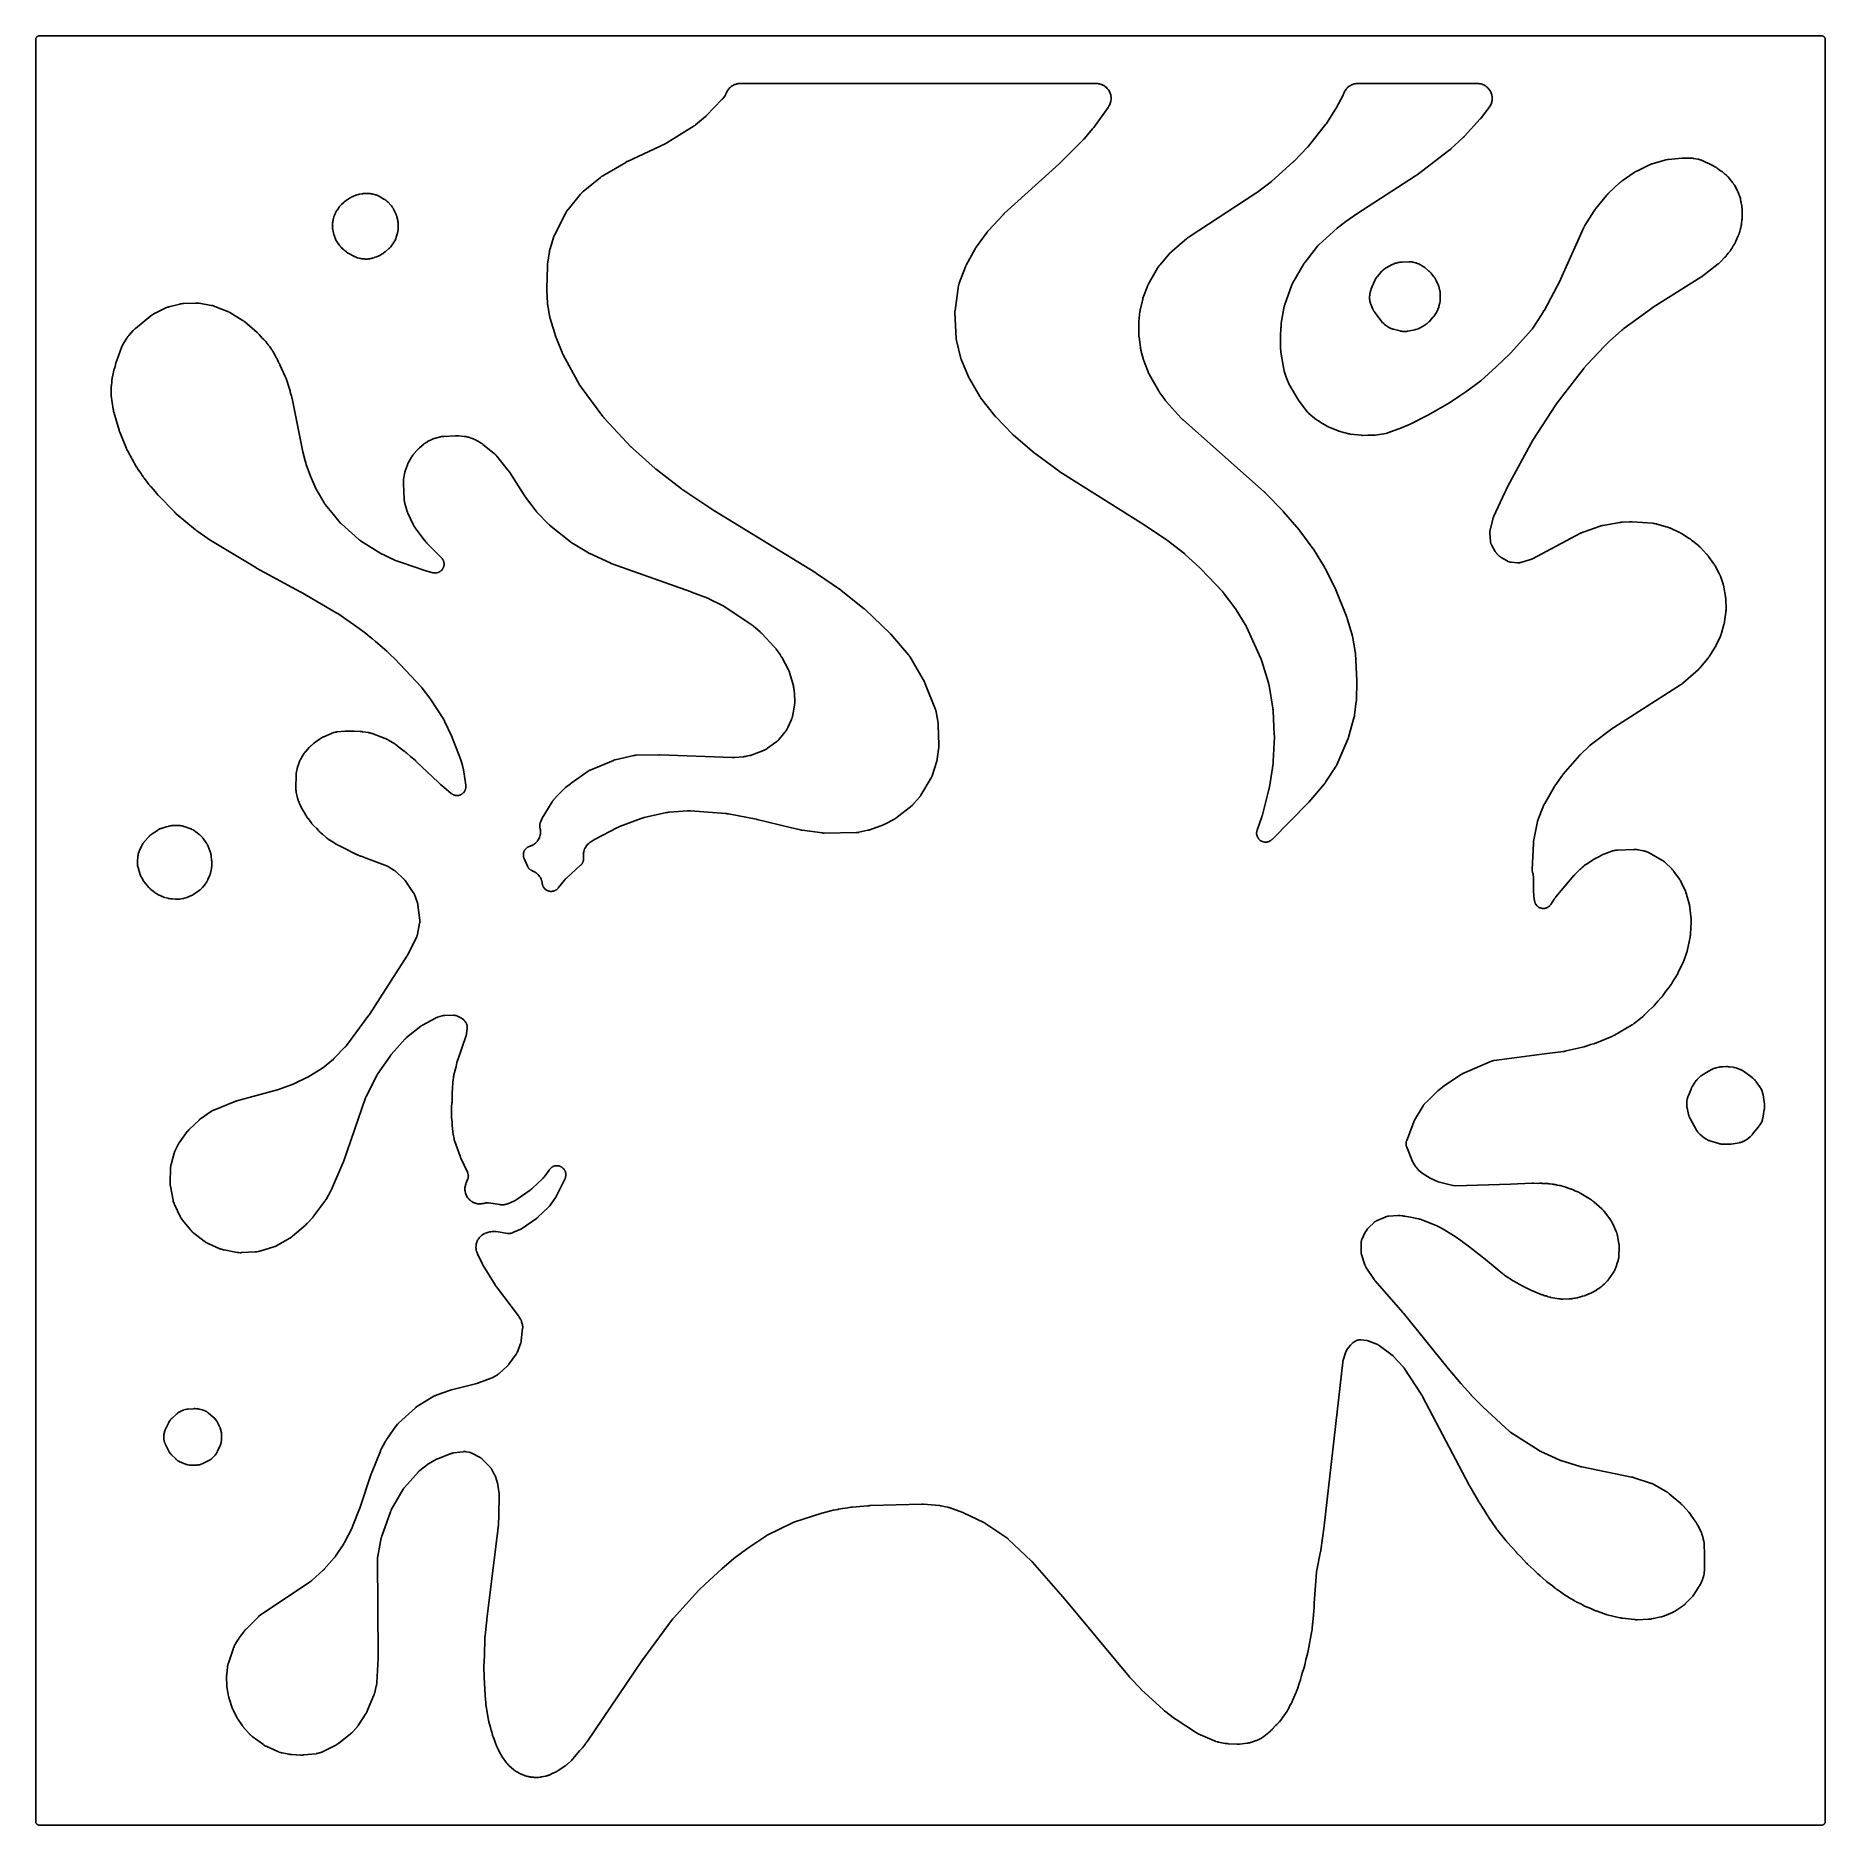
# Model space of a CAD drawing. Header units: millimetres. Extents: x 0 to 300, y 0 to 300.
import ezdxf

# ---------------------------------------------------------------- set-up
doc = ezdxf.new("R2010")
doc.units = ezdxf.units.MM
doc.layers.add('CUT', color=7, linetype='CONTINUOUS')

msp = doc.modelspace()

# ---------------------------------------------------------------- linework, layer by layer
at = {"layer": 'CUT'}
for points in [[(-0.036, 299.6365), (-0.0162, 299.6918), (0.009, 299.745), (0.0392, 299.7954), (0.0743, 299.8427), (0.1137, 299.8863), (0.1573, 299.9257), (0.2046, 299.9608), (0.255, 299.991), (0.3082, 300.0162), (0.3635, 300.036), (0.4206, 300.0503), (0.4788, 300.0589), (0.5522, 300.0625), (1.4375, 300.0625), (298.512, 300.0625), (299.3973, 300.0625), (299.4708, 300.0589), (299.5289, 300.0503), (299.586, 300.036), (299.6414, 300.0162), (299.6945, 299.991), (299.745, 299.9608), (299.7922, 299.9257), (299.8358, 299.8863), (299.8753, 299.8427), (299.9103, 299.7954), (299.9405, 299.745), (299.9657, 299.6918), (299.9855, 299.6365), (299.9998, 299.5794), (300.0084, 299.5212), (300.012, 299.4478), (300.012, 298.5625), (300.012, 1.4375), (300.012, 0.5522), (300.0084, 0.4788), (299.9998, 0.4206), (299.9855, 0.3635), (299.9657, 0.3082), (299.9405, 0.255), (299.9103, 0.2046), (299.8753, 0.1573), (299.8358, 0.1137), (299.7922, 0.0743), (299.745, 0.0392), (299.6945, 0.009), (299.6414, -0.0162), (299.586, -0.036), (299.5289, -0.0503), (299.4708, -0.0589), (299.3973, -0.0625), (298.512, -0.0625), (1.4375, -0.0625), (0.5522, -0.0625), (0.4788, -0.0589), (0.4206, -0.0503), (0.3635, -0.036), (0.3082, -0.0162), (0.255, 0.009), (0.2046, 0.0392), (0.1573, 0.0743), (0.1137, 0.1137), (0.0743, 0.1573), (0.0392, 0.2046), (0.009, 0.255), (-0.0162, 0.3082), (-0.036, 0.3635), (-0.0503, 0.4206), (-0.0589, 0.4788), (-0.0625, 0.5522), (-0.0625, 1.4375), (-0.0625, 298.5625), (-0.0625, 299.4478), (-0.0589, 299.5212), (-0.0503, 299.5794)], [(16.3439, 250.6909), (16.2911, 250.6339), (16.286, 250.6284), (16.2848, 250.627), (16.2766, 250.6181), (15.5192, 249.7672), (15.5091, 249.7558), (15.509, 249.7557), (15.506, 249.7523), (15.4979, 249.7431), (15.4465, 249.6829), (15.4387, 249.6735), (15.4085, 249.6367), (15.3934, 249.6175), (15.298, 249.4911), (15.2838, 249.4713), (15.2566, 249.4321), (15.2498, 249.422), (15.206, 249.356), (15.1994, 249.3458), (14.7171, 248.5847), (14.7082, 248.5702), (14.6519, 248.4754), (14.6434, 248.4607), (14.6274, 248.432), (14.6146, 248.4104), (14.6071, 248.3975), (14.5784, 248.3465), (14.5644, 248.3201), (14.4778, 248.1461), (14.4651, 248.119), (14.4417, 248.0654), (14.4359, 248.0517), (14.3991, 247.9616), (14.3936, 247.9477), (13.5102, 245.6173), (13.5043, 245.6009), (13.4673, 245.4941), (13.4618, 245.4776), (13.4193, 245.3422), (13.4143, 245.3255), (13.3836, 245.2167), (13.3791, 245.1999), (13.2258, 244.59), (13.1087, 244.2575), (13.1043, 244.2446), (13.0767, 244.1603), (13.0726, 244.1473), (13.0572, 244.0962), (13.0499, 244.0699), (13.0065, 243.8979), (13.0004, 243.8713), (12.9897, 243.8191), (12.9871, 243.8057), (12.9713, 243.7184), (12.969, 243.7049), (12.9114, 243.3398), (12.7949, 242.8765), (12.7916, 242.8631), (12.7718, 242.7758), (12.7689, 242.7623), (12.7582, 242.7096), (12.7533, 242.6825), (12.7258, 242.5057), (12.7222, 242.4784), (12.7163, 242.4249), (12.715, 242.4112), (12.7074, 242.322), (12.7063, 242.3082), (12.6785, 241.8644), (12.625, 241.5256), (12.6221, 241.5052), (12.6058, 241.3726), (12.6037, 241.3522), (12.5889, 241.1853), (12.5875, 241.1648), (12.5803, 241.0314), (12.5796, 241.0109), (12.5643, 240.2267), (12.5641, 240.2155), (12.5641, 240.1372), (12.5642, 240.1256), (12.5651, 240.0743), (12.5661, 240.0496), (12.5753, 239.8958), (12.5772, 239.8721), (12.5813, 239.831), (12.5825, 239.8199), (12.5916, 239.7431), (12.5932, 239.7307), (12.6, 239.682), (12.6016, 239.6683), (12.6035, 239.6533), (12.9121, 237.4517), (12.9156, 237.43), (12.9405, 237.2894), (12.9448, 237.2678), (12.9826, 237.0928), (12.9876, 237.0714), (13.0228, 236.933), (13.0286, 236.9118), (13.0287, 236.9116), (13.9022, 233.9385), (13.9066, 233.9242), (13.9363, 233.8316), (13.9411, 233.8174), (13.9813, 233.7021), (13.9864, 233.688), (14.0207, 233.597), (14.0262, 233.583), (15.1476, 230.8201), (15.1519, 230.8096), (15.1593, 230.7922), (15.1638, 230.7821), (15.1814, 230.7407), (15.1859, 230.7304), (15.2062, 230.6853), (15.2164, 230.6638), (15.2183, 230.66), (15.2836, 230.5242), (15.2921, 230.5074), (15.3487, 230.3986), (15.3577, 230.382), (16.8481, 227.7262), (16.8565, 227.7117), (16.9124, 227.6184), (16.9212, 227.6042), (16.9945, 227.4891), (17.0037, 227.4751), (17.0646, 227.385), (17.0742, 227.3713), (17.6108, 226.6244), (17.7989, 226.3095), (17.8104, 226.2911), (17.8868, 226.173), (17.8989, 226.155), (18.0001, 226.0105), (18.0129, 225.993), (18.0977, 225.8807), (18.111, 225.8636), (18.5074, 225.3764), (18.9071, 224.82), (18.9187, 224.8044), (18.9959, 224.704), (19.008, 224.6887), (19.1089, 224.566), (19.1216, 224.5511), (19.2051, 224.4559), (19.2182, 224.4415), (19.5951, 224.0393), (20.2144, 223.278), (20.2229, 223.2678), (20.2787, 223.2021), (20.2874, 223.1921), (20.3593, 223.1113), (20.3683, 223.1015), (20.427, 223.0384), (20.4361, 223.0288), (23.1787, 220.2077), (23.1895, 220.1969), (23.2601, 220.1278), (23.2711, 220.1173), (23.362, 220.0329), (23.3733, 220.0227), (23.4474, 219.9572), (23.4589, 219.9473), (23.469, 219.9388), (23.4876, 219.9223), (23.5012, 219.9105), (26.7438, 217.191), (26.7519, 217.1843), (26.8089, 217.1382), (26.8177, 217.1311), (26.8898, 217.075), (26.8986, 217.0683), (26.9565, 217.025), (26.966, 217.018), (28.7617, 215.727), (28.7717, 215.7199), (28.8368, 215.6751), (28.8469, 215.6683), (28.9299, 215.6136), (28.9401, 215.607), (29.007, 215.5649), (29.0174, 215.5585), (36.8207, 210.8584), (36.8264, 210.855), (36.8656, 210.832), (36.8716, 210.8285), (36.9208, 210.8003), (36.9268, 210.797), (36.9659, 210.7752), (36.9724, 210.7716), (44.2682, 206.8252), (44.2766, 206.8206), (44.2848, 206.8161), (44.2951, 206.8104), (44.3029, 206.806), (44.312, 206.8009), (44.3173, 206.7979), (44.3291, 206.7911), (44.3337, 206.7885), (50.4243, 203.2468), (50.4321, 203.2422), (50.4503, 203.2314), (50.458, 203.2268), (50.4675, 203.221), (50.4752, 203.2163), (50.4931, 203.2051), (50.5007, 203.2003), (50.5128, 203.1926), (50.5204, 203.1877), (50.5381, 203.1762), (50.5456, 203.1713), (50.5548, 203.1651), (50.5623, 203.1601), (50.5798, 203.1482), (50.5872, 203.1431), (54.1628, 200.6595), (55.214, 199.8448), (55.6785, 199.4848), (56.2374, 199.0517), (56.4251, 198.9062), (56.9169, 198.4837), (58.4084, 197.2024), (58.7813, 196.8506), (59.1347, 196.5174), (59.3905, 196.2762), (60.1452, 195.5644), (64.6025, 190.8133), (64.6103, 190.8048), (64.6284, 190.785), (64.6361, 190.7764), (64.6455, 190.7659), (64.6531, 190.7573), (64.6707, 190.737), (64.6782, 190.7282), (64.69, 190.7144), (64.6974, 190.7055), (64.7145, 190.6848), (64.7217, 190.6758), (64.7305, 190.6649), (64.7377, 190.6559), (64.7438, 190.648), (66.0279, 188.9633), (66.0323, 188.9574), (66.0426, 188.9437), (66.047, 188.9378), (66.057, 188.9242), (66.0623, 188.9169), (66.0747, 188.8998), (66.0799, 188.8924), (66.0881, 188.8808), (66.0932, 188.8735), (66.105, 188.8564), (66.1101, 188.8491), (66.1128, 188.845), (66.1187, 188.8362), (66.1324, 188.8155), (66.1382, 188.8066), (68.3415, 185.3798), (68.3492, 185.3677), (68.3671, 185.3388), (68.3747, 185.3264), (68.3837, 185.3113), (68.391, 185.2988), (68.4079, 185.2696), (68.415, 185.257), (68.4261, 185.237), (68.433, 185.2242), (68.449, 185.1944), (68.4557, 185.1816), (68.4638, 185.1659), (68.4703, 185.1529), (68.4853, 185.1226), (68.4916, 185.1095), (69.661, 182.6415), (71.1937, 178.6418), (71.4679, 177.6921), (71.641, 176.9465), (71.6529, 176.8954), (71.6541, 176.8902), (71.7179, 176.6155), (72.0445, 174.3715), (72.0497, 174.3285), (72.0573, 174.2496), (72.0615, 174.1631), (72.0615, 174.1055), (72.0574, 174.0191), (72.0519, 173.9617), (72.0395, 173.8761), (72.0284, 173.8195), (72.0079, 173.7355), (71.9915, 173.6802), (71.9629, 173.5985), (71.9413, 173.5451), (71.905, 173.4665), (71.8783, 173.4155), (71.8347, 173.3407), (71.8032, 173.2924), (71.7526, 173.2223), (71.7166, 173.1772), (71.6595, 173.1122), (71.6194, 173.0709), (71.5563, 173.0117), (71.5124, 172.9743), (71.4439, 172.9215), (71.3966, 172.8885), (71.3233, 172.8425), (71.2731, 172.8142), (71.1957, 172.7754), (71.143, 172.7521), (71.0623, 172.721), (71.0076, 172.7028), (70.9242, 172.6796), (70.8681, 172.6668), (70.7829, 172.6516), (70.7257, 172.6443), (70.6394, 172.6374), (70.5818, 172.6355), (70.4953, 172.637), (70.4378, 172.6407), (70.3518, 172.6504), (70.2949, 172.6597), (70.2103, 172.6776), (70.1546, 172.6922), (70.072, 172.7182), (70.0179, 172.7382), (69.9383, 172.772), (69.8864, 172.797), (69.8103, 172.8383), (69.7611, 172.8682), (69.6893, 172.9166), (69.6258, 172.9641), (69.5918, 172.9909), (68.3914, 173.9815), (68.0299, 174.3154), (67.82, 174.5093), (67.4746, 174.8284), (67.4254, 174.8738), (63.8028, 178.31), (63.7955, 178.3168), (63.7443, 178.3637), (63.7364, 178.3709), (63.6715, 178.4283), (63.6636, 178.4352), (63.6115, 178.4797), (63.603, 178.4869), (62.7867, 179.1582), (62.1314, 179.7635), (62.1158, 179.7775), (62.0128, 179.8661), (61.9967, 179.8795), (61.8637, 179.9862), (61.8472, 179.999), (61.7382, 180.0803), (61.7213, 180.0925), (61.273, 180.4033), (60.5498, 180.9981), (60.5337, 181.0109), (60.4275, 181.0923), (60.411, 181.1046), (60.2743, 181.202), (60.2574, 181.2137), (60.1459, 181.2876), (60.1285, 181.2987), (59.1033, 181.9287), (59.0909, 181.9361), (59.0094, 181.9836), (58.9967, 181.9907), (58.9471, 182.018), (58.9213, 182.0314), (58.7519, 182.1141), (58.7256, 182.1262), (58.6735, 182.1486), (58.6601, 182.1541), (58.5726, 182.1893), (58.5591, 182.1945), (58.5293, 182.2056), (58.5174, 182.2104), (58.5059, 182.2148), (56.3555, 183.0248), (56.3408, 183.0301), (56.2451, 183.0633), (56.2303, 183.0683), (56.1723, 183.0867), (56.1424, 183.0954), (55.9464, 183.1467), (55.9161, 183.1538), (55.8565, 183.1662), (55.8412, 183.1692), (55.7415, 183.1871), (55.7261, 183.1897), (54.7693, 183.3366), (54.7519, 183.339), (54.6389, 183.353), (54.6215, 183.3549), (54.4792, 183.3683), (54.4617, 183.3697), (54.3481, 183.377), (54.3306, 183.3779), (53.327, 183.4136), (53.1377, 183.4321), (53.1252, 183.4332), (53.0443, 183.4395), (53.0318, 183.4403), (52.9831, 183.4431), (52.9581, 183.4439), (52.7958, 183.4463), (52.7708, 183.4462), (52.7221, 183.4448), (52.7096, 183.4444), (52.6285, 183.4405), (52.616, 183.4398), (52.607, 183.4391), (52.3269, 183.4491), (52.3075, 183.4495), (52.1813, 183.4499), (52.1619, 183.4496), (52.0036, 183.445), (51.9842, 183.4441), (51.8582, 183.4363), (51.8388, 183.4348), (50.4099, 183.3001), (50.394, 183.2984), (50.2907, 183.2859), (50.2749, 183.2838), (50.2131, 183.2746), (50.1815, 183.269), (49.9805, 183.2281), (49.9185, 183.2121), (49.723, 183.15), (49.6928, 183.1395), (49.6343, 183.1174), (49.6194, 183.1116), (49.5231, 183.0723), (49.5084, 183.066), (48.223, 182.5009), (48.2098, 182.495), (48.1249, 182.4551), (48.1119, 182.4489), (48.0614, 182.4237), (48.0359, 182.4102), (47.8722, 182.3186), (47.8474, 182.3039), (47.7995, 182.274), (47.7874, 182.2662), (47.709, 182.2145), (47.6971, 182.2065), (47.3766, 181.984), (47.3557, 181.9722), (47.3259, 181.9541), (47.1358, 181.8311), (47.1071, 181.8113), (47.0522, 181.7711), (47.0383, 181.7606), (46.9489, 181.691), (46.9353, 181.6801), (46.9173, 181.6653), (46.8076, 181.5891), (46.7952, 181.5803), (46.7154, 181.5219), (46.7032, 181.5127), (46.6562, 181.4764), (46.6326, 181.4572), (46.4825, 181.3286), (46.4599, 181.3083), (46.4168, 181.2674), (46.4059, 181.2568), (46.3358, 181.1869), (46.3256, 181.1765), (46.148, 181.0297), (46.1395, 181.0226), (46.0807, 180.9721), (46.072, 180.9645), (46.034, 180.9307), (46.0161, 180.914), (45.9064, 180.8079), (45.8898, 180.7912), (45.8616, 180.7617), (45.854, 180.7536), (45.8021, 180.6972), (45.7938, 180.688), (45.1414, 179.9492), (45.1322, 179.9385), (45.0734, 179.8687), (45.0645, 179.8578), (45.0301, 179.815), (45.0131, 179.7927), (44.9639, 179.7252), (44.8411, 179.5608), (44.8205, 179.5315), (44.7821, 179.4732), (44.7725, 179.4581), (44.7114, 179.359), (44.7023, 179.3436), (44.31, 178.6624), (44.3038, 178.6513), (44.2643, 178.5792), (44.2583, 178.5681), (44.2355, 178.5242), (44.2243, 178.5015), (44.1555, 178.3546), (44.1359, 178.3079), (44.0798, 178.1558), (44.0715, 178.1319), (44.0563, 178.0848), (44.0526, 178.0727), (44.029, 177.9939), (44.0255, 177.9818), (43.9423, 177.6802), (43.9316, 177.6561), (43.9258, 177.6427), (43.9039, 177.5898), (43.8933, 177.5625), (43.8299, 177.3857), (43.8128, 177.3296), (43.7675, 177.15), (43.756, 177.0925), (43.7281, 176.9068), (43.7276, 176.9024), (43.7039, 176.8167), (43.7007, 176.8046), (43.6807, 176.7258), (43.6778, 176.7136), (43.6667, 176.666), (43.6616, 176.6415), (43.6319, 176.4839), (43.6247, 176.4344), (43.6083, 176.2748), (43.6063, 176.2499), (43.6033, 176.2011), (43.6027, 176.1886), (43.5994, 176.1074), (43.5991, 176.0949), (43.5561, 173.8507), (43.556, 173.8343), (43.5569, 173.7278), (43.5572, 173.7114), (43.5595, 173.6475), (43.5615, 173.6148), (43.5807, 173.4029), (43.5845, 173.3703), (43.5937, 173.3071), (43.5963, 173.2909), (43.6146, 173.186), (43.6176, 173.1699), (43.7596, 172.4667), (43.7629, 172.4516), (43.7852, 172.3542), (43.7888, 172.3393), (43.8037, 172.2811), (43.8121, 172.2515), (43.8715, 172.0608), (43.8814, 172.0316), (43.9021, 171.9753), (43.9076, 171.961), (43.9446, 171.8681), (43.9504, 171.8539), (43.9525, 171.8491), (43.9538, 171.8444), (43.9612, 171.8202), (44.0116, 171.666), (44.0293, 171.6185), (44.0926, 171.4691), (44.1029, 171.446), (44.1241, 171.4013), (44.1297, 171.3899), (44.1665, 171.3163), (44.1722, 171.305), (44.2422, 171.1723), (44.4513, 170.6836), (44.4567, 170.6714), (44.4927, 170.5921), (44.4984, 170.58), (44.5211, 170.5329), (44.5333, 170.509), (44.6157, 170.3558), (44.6289, 170.3325), (44.6557, 170.2876), (44.6627, 170.2762), (44.709, 170.2025), (44.7162, 170.1912), (44.9278, 169.8704), (45.1943, 169.3643), (45.2025, 169.3494), (45.2567, 169.2531), (45.2653, 169.2384), (45.2995, 169.1815), (45.3178, 169.1529), (45.4422, 168.9703), (45.4622, 168.9427), (45.5026, 168.8901), (45.5131, 168.8768), (45.5829, 168.791), (45.5938, 168.778), (45.8244, 168.5106), (46.0894, 168.1086), (46.0993, 168.0942), (46.1643, 168.0015), (46.1746, 167.9873), (46.2152, 167.9328), (46.2369, 167.9055), (46.3826, 167.7322), (46.4058, 167.7062), (46.4525, 167.6568), (46.4647, 167.6443), (46.5449, 167.5642), (46.5574, 167.5521), (47.0541, 167.0844), (47.2978, 166.8016), (47.3091, 166.7889), (47.3838, 166.7072), (47.3954, 166.6948), (47.4416, 166.647), (47.4659, 166.6232), (47.6284, 166.4732), (47.654, 166.4508), (47.7053, 166.4086), (47.7186, 166.3979), (47.8059, 166.33), (47.8195, 166.3198), (48.0288, 166.1665), (48.5578, 165.6683), (48.5673, 165.6595), (48.6298, 165.6032), (48.6395, 165.5946), (48.6778, 165.5616), (48.6977, 165.5451), (48.8296, 165.4408), (48.8503, 165.4252), (48.8912, 165.3955), (48.9018, 165.3881), (48.971, 165.3403), (48.9818, 165.333), (50.0626, 164.6206), (50.0777, 164.6109), (50.1766, 164.5499), (50.1919, 164.5407), (50.3183, 164.4679), (50.3339, 164.4592), (50.4362, 164.4041), (50.4521, 164.3959), (50.5377, 164.3531), (50.5643, 164.337), (50.5878, 164.3236), (50.6341, 164.2985), (50.646, 164.2922), (50.7241, 164.2521), (50.7362, 164.246), (51.2912, 163.9764), (53.7009, 162.7717), (53.7148, 162.765), (53.8058, 162.7224), (53.8199, 162.716), (53.9355, 162.6655), (53.9497, 162.6595), (54.0428, 162.6216), (54.0572, 162.616), (54.2381, 162.5478), (54.2501, 162.5425), (54.3633, 162.4944), (54.3772, 162.4887), (54.4683, 162.4526), (54.4824, 162.4472), (55.3295, 162.1363), (58.8986, 160.7908), (58.903, 160.7882), (60.0065, 160.1191), (60.0162, 160.1131), (60.0313, 160.1037), (60.0693, 160.0786), (60.1323, 160.0347), (60.16, 160.0147), (60.1617, 160.0134), (60.1885, 159.9923), (60.248, 159.9438), (60.2825, 159.9142), (60.2958, 159.9022), (60.3042, 159.8945), (61.6162, 158.6784), (61.6253, 158.6698), (61.6394, 158.6564), (61.6746, 158.6209), (61.7322, 158.5596), (61.7572, 158.5318), (61.7587, 158.5301), (61.7826, 158.5012), (61.8349, 158.4353), (61.8648, 158.3954), (61.8761, 158.3794), (61.8832, 158.3692), (63.2452, 156.3845), (63.2505, 156.3766), (63.2589, 156.3642), (63.2719, 156.3442), (63.2907, 156.3144), (63.3064, 156.2887), (63.3095, 156.2834), (63.3336, 156.2397), (63.3669, 156.1751), (63.3953, 156.1144), (63.4141, 156.07), (63.4282, 156.0347), (63.4334, 156.0208), (63.4367, 156.0119), (63.9278, 154.6595), (63.9322, 154.6472), (63.9389, 154.6279), (63.9545, 154.5782), (63.9785, 154.4936), (63.9883, 154.4557), (63.9888, 154.4534), (63.997, 154.4152), (64.0135, 154.3288), (64.0218, 154.2773), (64.0245, 154.2571), (64.0261, 154.2442), (64.322, 151.7147), (64.3233, 151.7034), (64.3251, 151.6856), (64.3287, 151.64), (64.3318, 151.5816), (64.3325, 151.5016), (64.3296, 151.423), (64.3232, 151.3432), (64.3159, 151.2853), (64.3091, 151.24), (64.3059, 151.2224), (64.3039, 151.2112), (63.9567, 149.3911), (63.9547, 149.3809), (63.9514, 149.3649), (63.9422, 149.3244), (63.9293, 149.2728), (63.9087, 149.2031), (63.8857, 149.1353), (63.8596, 149.0675), (63.8385, 149.0187), (63.8212, 148.9809), (63.814, 148.9663), (63.8094, 148.957), (62.266, 145.8852), (62.2606, 145.8747), (62.248, 145.8505), (62.2426, 145.8401), (62.2358, 145.8275), (62.2302, 145.8172), (62.217, 145.7933), (62.2113, 145.7831), (62.2021, 145.767), (62.1963, 145.7569), (62.1824, 145.7333), (62.1764, 145.7232), (62.169, 145.711), (62.1629, 145.701), (62.1485, 145.6778), (62.1422, 145.6679), (55.8905, 135.909), (55.8871, 135.9037), (55.8792, 135.8915), (55.8757, 135.8863), (55.8676, 135.874), (55.8633, 135.8675), (55.8532, 135.8525), (55.8489, 135.8461), (55.842, 135.8361), (55.8376, 135.8298), (55.8274, 135.8151), (55.823, 135.8089), (55.8206, 135.8055), (55.8153, 135.7981), (55.8028, 135.7809), (55.7974, 135.7735), (52.0484, 130.7187), (52.0394, 130.7067), (52.0181, 130.679), (52.0089, 130.6672), (51.9976, 130.6529), (51.9882, 130.6413), (51.966, 130.6144), (51.9564, 130.6029), (51.9412, 130.5849), (51.9314, 130.5736), (51.9083, 130.5474), (51.8984, 130.5362), (51.8861, 130.5227), (51.8759, 130.5117), (51.852, 130.4863), (51.8417, 130.4755), (50.0431, 128.625), (50.034, 128.6157), (50.0125, 128.5942), (50.0032, 128.5851), (49.9918, 128.574), (49.9823, 128.565), (49.9602, 128.5441), (49.9507, 128.5352), (49.9355, 128.5213), (49.9258, 128.5126), (49.9031, 128.4924), (49.8933, 128.4838), (49.8813, 128.4734), (49.8713, 128.4649), (49.848, 128.4454), (49.838, 128.437), (47.9926, 126.9332), (47.9814, 126.9243), (47.9552, 126.9036), (47.9439, 126.8948), (47.93, 126.8842), (47.9186, 126.8757), (47.8917, 126.8558), (47.8801, 126.8474), (47.8618, 126.8343), (47.85, 126.8261), (47.8226, 126.8071), (47.8107, 126.7991), (47.7962, 126.7894), (47.7842, 126.7815), (47.7562, 126.7634), (47.7441, 126.7558), (45.7431, 125.5109), (45.7328, 125.5046), (45.7087, 125.49), (45.6984, 125.4839), (45.6857, 125.4764), (45.6753, 125.4704), (45.6508, 125.4565), (45.6403, 125.4507), (45.6236, 125.4415), (45.613, 125.4357), (45.5882, 125.4225), (45.5775, 125.4169), (45.5645, 125.4102), (45.5537, 125.4047), (45.5286, 125.3922), (45.5177, 125.3869), (43.3117, 124.3228), (43.3012, 124.3178), (43.2768, 124.3064), (43.2662, 124.3016), (43.2534, 124.2958), (43.2428, 124.2911), (43.218, 124.2803), (43.2074, 124.2757), (43.1905, 124.2686), (43.1798, 124.2642), (43.1548, 124.2541), (43.144, 124.2498), (43.1309, 124.2447), (43.1201, 124.2405), (43.0948, 124.231), (43.0839, 124.227), (40.4453, 123.2742), (40.4365, 123.2711), (40.4159, 123.2639), (40.4071, 123.2608), (40.3963, 123.2572), (40.3874, 123.2542), (40.3667, 123.2475), (40.3578, 123.2446), (40.3437, 123.2402), (40.3348, 123.2374), (40.3139, 123.2311), (40.305, 123.2284), (40.294, 123.2252), (40.2851, 123.2227), (40.2641, 123.2168), (40.2551, 123.2143), (33.6524, 121.4329), (33.6343, 121.4278), (33.5174, 121.3923), (33.4995, 121.3865), (33.3543, 121.3374), (33.3366, 121.3311), (33.2221, 121.2883), (33.2046, 121.2815), (29.8108, 119.891), (29.7962, 119.8848), (29.7017, 119.8431), (29.6873, 119.8365), (29.6313, 119.81), (29.6029, 119.7957), (29.4214, 119.6977), (29.3938, 119.6819), (29.3409, 119.6497), (29.3275, 119.6412), (29.2408, 119.5852), (29.2276, 119.5764), (27.7078, 118.5353), (27.6978, 118.5283), (27.6332, 118.482), (27.6233, 118.4748), (27.585, 118.4462), (27.5657, 118.4312), (27.4423, 118.331), (27.4236, 118.3152), (27.3878, 118.2835), (27.3787, 118.2753), (27.3202, 118.2215), (27.3113, 118.2132), (25.7118, 116.6817), (25.7023, 116.6724), (25.6409, 116.6109), (25.6315, 116.6013), (25.5954, 116.5636), (25.5774, 116.5438), (25.4632, 116.413), (25.446, 116.3925), (25.4134, 116.3517), (25.4052, 116.3411), (25.3526, 116.272), (25.3446, 116.2613), (23.9909, 114.4002), (23.9828, 114.3888), (23.9313, 114.3144), (23.9235, 114.3029), (23.8936, 114.2575), (23.8788, 114.2339), (23.7864, 114.0783), (23.7727, 114.054), (23.7471, 114.006), (23.7407, 113.9937), (23.7, 113.9128), (23.6939, 113.9003), (23.3549, 113.1862), (23.3494, 113.1741), (23.3139, 113.095), (23.3086, 113.0827), (23.2884, 113.0347), (23.2786, 113.0099), (23.2185, 112.8474), (23.2098, 112.8222), (23.1939, 112.7726), (23.19, 112.7598), (23.1654, 112.6767), (23.1618, 112.6639), (22.6417, 110.7502), (22.6373, 110.7332), (22.6105, 110.6218), (22.6067, 110.6045), (22.5926, 110.5372), (22.5863, 110.5025), (22.5526, 110.276), (22.5485, 110.241), (22.5423, 110.1725), (22.541, 110.155), (22.5342, 110.0406), (22.5334, 110.023), (22.4663, 107.8046), (22.466, 107.7886), (22.4657, 107.6847), (22.4658, 107.6687), (22.4672, 107.6063), (22.4688, 107.5744), (22.4847, 107.3673), (22.488, 107.3355), (22.496, 107.2736), (22.4983, 107.2578), (22.5145, 107.1552), (22.5172, 107.1394), (22.9578, 104.7579), (22.9604, 104.7449), (22.9779, 104.6608), (22.9807, 104.6479), (22.9923, 104.5976), (22.9988, 104.572), (23.0442, 104.4088), (23.0606, 104.3585), (23.1201, 104.1999), (23.13, 104.1754), (23.1502, 104.1279), (23.1555, 104.1158), (23.191, 104.0376), (23.1966, 104.0256), (24.1511, 102.0358), (24.1592, 102.0195), (24.2135, 101.9146), (24.2221, 101.8986), (24.2566, 101.8367), (24.2752, 101.8055), (24.4023, 101.6065), (24.4228, 101.5765), (24.4645, 101.5192), (24.4754, 101.5047), (24.5477, 101.4113), (24.5591, 101.3971), (25.948, 99.7131), (25.959, 99.7002), (26.0315, 99.6171), (26.0429, 99.6045), (26.0878, 99.556), (26.1115, 99.5317), (26.2699, 99.3787), (26.2949, 99.3558), (26.345, 99.3126), (26.358, 99.3017), (26.4435, 99.2322), (26.4568, 99.2217), (28.1861, 97.8933), (28.2004, 97.8826), (28.2948, 97.8146), (28.3095, 97.8043), (28.3672, 97.7651), (28.3975, 97.746), (28.5974, 97.6273), (28.6287, 97.61), (28.6908, 97.578), (28.7068, 97.57), (28.8118, 97.5198), (28.828, 97.5123), (30.8196, 96.6318), (30.8358, 96.6249), (30.9422, 96.5816), (30.9586, 96.5751), (31.0232, 96.551), (31.0566, 96.5397), (31.2759, 96.4722), (31.31, 96.4628), (31.3769, 96.4464), (31.3942, 96.4425), (31.5065, 96.4185), (31.5238, 96.4151), (33.7225, 96.0134), (33.74, 96.0105), (33.8538, 95.9932), (33.8713, 95.9908), (33.9399, 95.9824), (33.9752, 95.9791), (34.2048, 95.9647), (34.2402, 95.9636), (34.3093, 95.9633), (34.327, 95.9635), (34.4421, 95.9665), (34.4598, 95.9672), (36.7529, 96.0947), (36.7709, 96.096), (36.8877, 96.106), (36.9057, 96.1078), (36.9756, 96.116), (37.0113, 96.1212), (37.2421, 96.1622), (37.2775, 96.1696), (37.3459, 96.1861), (37.3634, 96.1905), (37.4766, 96.2214), (37.4939, 96.2264), (39.8372, 96.9416), (39.8535, 96.9468), (39.9593, 96.9825), (39.9755, 96.9882), (40.0384, 97.0114), (40.0703, 97.0242), (40.2748, 97.1133), (40.3059, 97.1279), (40.3657, 97.1581), (40.3809, 97.1661), (40.4791, 97.2193), (40.4941, 97.2277), (42.5333, 98.4097), (42.5453, 98.4168), (42.6227, 98.4641), (42.6345, 98.4715), (42.6803, 98.501), (42.7034, 98.5166), (42.851, 98.6216), (42.8733, 98.6383), (42.9162, 98.6719), (42.9271, 98.6806), (42.9971, 98.7381), (43.0077, 98.7471), (45.14, 100.5843), (45.1522, 100.5951), (45.2305, 100.6665), (45.2425, 100.6776), (45.3383, 100.7698), (45.3499, 100.7812), (45.4243, 100.8567), (45.4356, 100.8685), (46.3126, 101.8081), (46.324, 101.8207), (46.3969, 101.9034), (46.4079, 101.9163), (46.4965, 102.0227), (46.5072, 102.0359), (46.5753, 102.1226), (46.5856, 102.1361), (48.4279, 104.6221), (48.4387, 104.6371), (48.5073, 104.736), (48.5176, 104.7513), (48.5998, 104.8779), (48.6097, 104.8936), (48.6721, 104.9964), (48.6814, 105.0124), (49.3539, 106.2025), (49.3617, 106.2167), (49.4109, 106.3096), (49.4183, 106.324), (49.4769, 106.4422), (49.4839, 106.4568), (49.5281, 106.5522), (49.5347, 106.567), (51.4291, 110.9678), (51.4331, 110.9773), (51.4603, 111.0434), (51.4643, 111.0537), (51.4967, 111.1368), (51.5005, 111.1469), (51.5248, 111.213), (51.5287, 111.2238), (55.2429, 121.9374), (55.248, 121.9518), (55.2603, 121.9854), (55.2657, 121.9997), (55.2724, 122.0172), (55.278, 122.0314), (55.2914, 122.0645), (55.2973, 122.0787), (55.3068, 122.1009), (55.3129, 122.115), (55.3274, 122.1476), (55.3338, 122.1616), (55.3416, 122.1785), (55.3482, 122.1923), (55.3639, 122.2245), (55.3707, 122.2382), (57.0975, 125.6389), (57.1045, 125.6522), (57.1209, 125.6833), (57.128, 125.6965), (57.1369, 125.7126), (57.1443, 125.7257), (57.1617, 125.7562), (57.1693, 125.7692), (57.1814, 125.7896), (57.1892, 125.8025), (57.2077, 125.8323), (57.2157, 125.8451), (57.2256, 125.8605), (57.2339, 125.8731), (57.2533, 125.9024), (57.2617, 125.9148), (59.3456, 128.9369), (59.3538, 128.9487), (59.3734, 128.9761), (59.3818, 128.9877), (59.3923, 129.0019), (59.4009, 129.0134), (59.4213, 129.0401), (59.4302, 129.0515), (59.4442, 129.0694), (59.4532, 129.0806), (59.4745, 129.1067), (59.4837, 129.1178), (59.495, 129.1312), (59.5044, 129.1422), (59.5264, 129.1675), (59.536, 129.1783), (61.907, 131.8183), (61.9119, 131.8237), (61.9233, 131.8361), (61.9282, 131.8415), (61.9295, 131.843), (61.9492, 131.8635), (61.9959, 131.9107), (62.0122, 131.9268), (62.0378, 131.9502), (62.1, 132.0047), (62.1273, 132.0277), (64.5072, 133.954), (64.5155, 133.9607), (64.5287, 133.9711), (64.5627, 133.9967), (64.6209, 134.0384), (64.6472, 134.0564), (64.6488, 134.0576), (64.6757, 134.0747), (64.7369, 134.1122), (64.7737, 134.1336), (64.7883, 134.1417), (64.7976, 134.1467), (66.9692, 135.3085), (66.9786, 135.3135), (66.9934, 135.3212), (67.0317, 135.3399), (67.0968, 135.37), (67.1261, 135.3828), (67.1279, 135.3836), (67.1576, 135.3954), (67.2247, 135.4208), (67.2649, 135.4349), (67.2807, 135.44), (67.2909, 135.4432), (68.0627, 135.6837), (68.073, 135.6868), (68.0891, 135.6916), (68.1308, 135.703), (68.1843, 135.7162), (68.2582, 135.7312), (68.3315, 135.7429), (68.4065, 135.7516), (68.4614, 135.7557), (68.5045, 135.7579), (68.5214, 135.7583), (68.5322, 135.7586), (69.9909, 135.7796), (70.0368, 135.7791), (70.121, 135.776), (70.2126, 135.768), (70.2732, 135.7595), (70.3634, 135.7422), (70.4229, 135.7275), (70.5109, 135.7011), (70.5685, 135.6805), (70.6534, 135.6452), (70.7294, 135.6089), (70.7703, 135.588), (71.3508, 135.2735), (71.3888, 135.2517), (71.4573, 135.2101), (71.5299, 135.1611), (71.5766, 135.1262), (71.644, 135.0704), (71.6871, 135.0311), (71.7488, 134.969), (71.7878, 134.9257), (71.8432, 134.8579), (71.8908, 134.7934), (71.916, 134.7576), (72.0409, 134.57), (72.0471, 134.5606), (72.0538, 134.5502), (72.08, 134.5072), (72.1137, 134.4484), (72.1495, 134.3788), (72.1713, 134.3314), (72.201, 134.259), (72.2187, 134.2099), (72.2419, 134.1352), (72.2584, 134.0729), (72.2705, 134.0205), (72.2728, 134.0093), (72.2768, 133.9877), (72.2769, 133.9876), (72.2835, 133.9431), (72.2914, 133.8805), (72.2979, 133.7954), (72.3003, 133.713), (72.2988, 133.6287), (72.2948, 133.5672), (72.2904, 133.5192), (72.2882, 133.5005), (72.2867, 133.4886), (72.1892, 132.7522), (72.1876, 132.7409), (72.185, 132.7232), (72.1773, 132.6781), (72.1624, 132.6024), (72.1551, 132.5688), (72.1546, 132.5668), (72.146, 132.5335), (72.1253, 132.4592), (72.1119, 132.4155), (72.1063, 132.3985), (72.1026, 132.3876), (70.6871, 128.3221), (70.6812, 128.3043), (70.6448, 128.1881), (70.6394, 128.1701), (70.5983, 128.023), (70.5935, 128.0049), (70.5644, 127.8867), (70.5602, 127.8684), (70.4213, 127.2169), (70.0516, 125.7727), (70.0487, 125.7607), (70.0303, 125.6824), (70.0276, 125.6703), (70.0176, 125.623), (70.0129, 125.5987), (69.986, 125.4402), (69.9824, 125.4157), (69.9763, 125.3677), (69.9749, 125.3554), (69.9663, 125.2755), (69.9651, 125.2632), (69.9386, 124.9535), (69.93, 124.9131), (69.9278, 124.9023), (69.913, 124.8266), (69.911, 124.8153), (69.9023, 124.7654), (69.8986, 124.7413), (69.8786, 124.5906), (69.876, 124.5673), (69.8722, 124.5268), (69.8713, 124.5158), (69.8656, 124.4397), (69.8648, 124.4274), (69.8167, 123.5339), (69.7478, 122.731), (69.7468, 122.7167), (69.741, 122.6237), (69.7403, 122.6094), (69.7359, 122.4925), (69.7355, 122.4781), (69.7342, 122.385), (69.7342, 122.3707), (69.7376, 122.0344), (69.7375, 122.0326), (69.7372, 122.0208), (69.7357, 121.9257), (69.7356, 121.9142), (69.7359, 121.8391), (69.736, 121.8267), (69.7422, 121.5704), (69.7457, 121.2187), (69.7116, 121.0568), (69.7023, 120.9992), (69.6817, 120.8133), (69.6792, 120.7842), (69.6757, 120.7273), (69.675, 120.7127), (69.6715, 120.6179), (69.6711, 120.6033), (69.6491, 118.9164), (69.6491, 118.904), (69.6497, 118.8233), (69.6499, 118.8109), (69.6513, 118.7625), (69.6525, 118.7377), (69.6638, 118.5768), (69.666, 118.5521), (69.6714, 118.5039), (69.6729, 118.4916), (69.6835, 118.4116), (69.6852, 118.3993), (69.7799, 117.783), (69.7864, 117.1335), (69.7866, 117.1228), (69.7887, 117.0483), (69.7891, 117.0372), (69.7913, 116.9884), (69.7929, 116.9649), (69.8054, 116.8186), (69.8078, 116.796), (69.8126, 116.757), (69.814, 116.7464), (69.8244, 116.6734), (69.8262, 116.6616), (69.8656, 116.4193), (69.8662, 116.3948), (69.8666, 116.382), (69.8704, 116.2991), (69.8711, 116.2864), (69.8744, 116.2366), (69.8766, 116.2111), (69.8947, 116.0461), (69.898, 116.0208), (69.9056, 115.9714), (69.9076, 115.9588), (69.9219, 115.877), (69.9243, 115.8645), (70.0856, 115.0445), (70.0878, 115.034), (70.1035, 114.961), (70.1059, 114.9502), (70.1171, 114.9025), (70.123, 114.8797), (70.1622, 114.7381), (70.1686, 114.7163), (70.1806, 114.6788), (70.1839, 114.6687), (70.2075, 114.5988), (70.2114, 114.5874), (71.0932, 112.1379), (71.0981, 112.1247), (71.1309, 112.0399), (71.1361, 112.0269), (71.1797, 111.9214), (71.1852, 111.9086), (71.222, 111.8254), (71.2278, 111.8126), (72.3242, 109.4769), (72.341, 109.4386), (72.3703, 109.3678), (72.3987, 109.2891), (72.4151, 109.2359), (72.4361, 109.155), (72.4475, 109.1005), (72.4608, 109.0179), (72.4671, 108.9626), (72.4727, 108.8791), (72.4738, 108.8235), (72.4717, 108.7399), (72.4676, 108.6843), (72.4577, 108.6013), (72.4485, 108.5464), (72.431, 108.4646), (72.4167, 108.4108), (72.3916, 108.331), (72.3653, 108.2591), (72.35, 108.2201), (72.1158, 107.6629), (72.1103, 107.6495), (72.076, 107.562), (72.0709, 107.5485), (72.0516, 107.4955), (72.0423, 107.4681), (71.9873, 107.2912), (71.9728, 107.2352), (71.9356, 107.0563), (71.9266, 106.9992), (71.9068, 106.8176), (71.9033, 106.7599), (71.901, 106.5772), (71.9031, 106.5194), (71.9184, 106.3373), (71.926, 106.28), (71.9588, 106.1003), (71.9719, 106.044), (72.0218, 105.8682), (72.0403, 105.8134), (72.1069, 105.6433), (72.1305, 105.5905), (72.2132, 105.4276), (72.2418, 105.3773), (72.3397, 105.2231), (72.373, 105.1759), (72.4854, 105.0317), (72.5231, 104.9879), (72.6488, 104.8553), (72.6905, 104.8153), (72.8284, 104.6954), (72.8737, 104.6596), (73.0225, 104.5535), (73.0711, 104.5222), (73.2294, 104.4309), (73.2808, 104.4045), (73.4471, 104.3289), (73.5008, 104.3075), (73.6737, 104.2482), (73.7292, 104.2321), (73.9069, 104.1897), (73.9637, 104.1791), (74.1447, 104.154), (74.2023, 104.1488), (74.3849, 104.1413), (74.4427, 104.1416), (74.6251, 104.1517), (74.6826, 104.1577), (74.8658, 104.1856), (74.8942, 104.1906), (74.9495, 104.2018), (74.9637, 104.2049), (75.0553, 104.2257), (75.0693, 104.2291), (75.2181, 104.2667), (75.2288, 104.2693), (75.2382, 104.2716), (75.2994, 104.2841), (75.3889, 104.2991), (75.4912, 104.3102), (75.5595, 104.3138), (75.6624, 104.3132), (75.7529, 104.3075), (75.8151, 104.3014), (75.8247, 104.3002), (75.8356, 104.2987), (77.7394, 104.0219), (77.7532, 104.0201), (77.8432, 104.0091), (77.857, 104.0076), (77.9112, 104.0023), (77.939, 104.0002), (78.1174, 103.991), (78.1732, 103.9907), (78.3492, 103.9981), (78.4048, 104.003), (78.5794, 104.0266), (78.6342, 104.0366), (78.8059, 104.0763), (78.8596, 104.0914), (79.0292, 104.1476), (79.0554, 104.157), (79.1062, 104.1766), (79.1192, 104.1817), (79.203, 104.2161), (79.2158, 104.2216), (80.1273, 104.6212), (80.141, 104.6274), (80.2294, 104.6689), (80.2429, 104.6754), (80.2954, 104.7016), (80.3219, 104.7157), (80.4919, 104.8115), (80.5177, 104.8269), (80.5673, 104.8583), (80.5799, 104.8665), (80.6611, 104.9206), (80.6735, 104.9291), (82.8338, 106.4504), (82.8512, 106.463), (82.9623, 106.5474), (82.9792, 106.5607), (83.1147, 106.6714), (83.1311, 106.6853), (83.2359, 106.7774), (83.2517, 106.7919), (84.89, 108.3385), (84.9, 108.3483), (84.9646, 108.4122), (84.9745, 108.4221), (85.0124, 108.4614), (85.0313, 108.482), (85.1513, 108.6185), (85.1692, 108.6399), (85.2033, 108.6826), (85.2119, 108.6936), (85.267, 108.7659), (85.2754, 108.7772), (86.0238, 109.8087), (86.0308, 109.8185), (86.0728, 109.879), (86.0893, 109.9019), (86.1411, 109.9717), (86.1972, 110.04), (86.2376, 110.0844), (86.3012, 110.1478), (86.3456, 110.1879), (86.4152, 110.2446), (86.4634, 110.28), (86.5383, 110.3295), (86.5898, 110.36), (86.6693, 110.4018), (86.7236, 110.4269), (86.8068, 110.4606), (86.8633, 110.4802), (86.9495, 110.5054), (87.0077, 110.5193), (87.096, 110.5358), (87.1552, 110.5438), (87.2447, 110.5514), (87.3045, 110.5535), (87.3943, 110.5521), (87.454, 110.5482), (87.5432, 110.5379), (87.6022, 110.5281), (87.6899, 110.509), (87.7476, 110.4933), (87.833, 110.4655), (87.8889, 110.4442), (87.9711, 110.408), (88.0246, 110.3812), (88.1028, 110.337), (88.1533, 110.305), (88.2267, 110.2533), (88.2738, 110.2164), (88.3416, 110.1576), (88.3848, 110.1162), (88.4465, 110.0509), (88.4853, 110.0054), (88.5402, 109.9343), (88.5743, 109.8852), (88.6217, 109.8089), (88.6508, 109.7567), (88.6904, 109.6761), (88.7141, 109.6212), (88.7455, 109.537), (88.7636, 109.48), (88.7865, 109.3932), (88.7988, 109.3346), (88.8129, 109.2459), (88.8193, 109.1865), (88.8245, 109.0968), (88.825, 109.037), (88.8212, 108.9473), (88.8157, 108.8877), (88.803, 108.7988), (88.7873, 108.718), (88.7776, 108.6742), (88.7446, 108.5402), (88.7433, 108.5352), (88.7426, 108.5322), (88.7325, 108.4957), (88.7146, 108.4357), (88.6964, 108.3809), (88.6878, 108.3577), (88.6638, 108.2991), (88.6326, 108.2301), (88.6163, 108.1959), (87.1428, 105.2688), (87.138, 105.2593), (87.1373, 105.2579), (87.1013, 105.1949), (87.0269, 105.0758), (86.9923, 105.0245), (86.1171, 103.8181), (86.1138, 103.8135), (86.1003, 103.7955), (86.0832, 103.7734), (86.0397, 103.7213), (85.9754, 103.6499), (85.9378, 103.6106), (85.9281, 103.6013), (85.9225, 103.5959), (85.9189, 103.5924), (84.1237, 101.8976), (84.119, 101.8931), (84.1078, 101.8828), (84.106, 101.8811), (84.0878, 101.8648), (84.0444, 101.8271), (84.0255, 101.8112), (84, 101.7903), (83.9941, 101.7855), (83.9865, 101.7793), (83.9603, 101.759), (83.9142, 101.7245), (83.8934, 101.7094), (81.5507, 100.0595), (81.5469, 100.0569), (81.5447, 100.0553), (81.5166, 100.0365), (81.4696, 100.0063), (81.4255, 99.9797), (81.4063, 99.9689), (81.3563, 99.9427), (81.2954, 99.9132), (81.2647, 99.8991), (79.9527, 99.3238), (79.9141, 99.3079), (79.8426, 99.2804), (79.7632, 99.2541), (79.7096, 99.239), (79.6282, 99.2202), (79.5734, 99.2101), (79.4906, 99.1989), (79.4351, 99.194), (79.3516, 99.1906), (79.2959, 99.1909), (79.2124, 99.1951), (79.1362, 99.2026), (79.0947, 99.2077), (77.1601, 99.4889), (77.1456, 99.4908), (77.0507, 99.5023), (77.0361, 99.5038), (76.9789, 99.5093), (76.9496, 99.5114), (76.7614, 99.5201), (76.7026, 99.52), (76.5169, 99.5103), (76.4585, 99.5044), (76.2721, 99.4763), (76.2432, 99.4712), (76.1869, 99.4599), (76.1725, 99.4568), (76.0793, 99.4357), (76.065, 99.4322), (75.6998, 99.3399), (75.6856, 99.3361), (75.5931, 99.3102), (75.5789, 99.3061), (75.5238, 99.2892), (75.4958, 99.2799), (75.3177, 99.2157), (75.2632, 99.1929), (75.0947, 99.1126), (75.0427, 99.0846), (74.8829, 98.9881), (74.8339, 98.9551), (74.6843, 98.8434), (74.6388, 98.8058), (74.5009, 98.6799), (74.4593, 98.638), (74.3345, 98.4991), (74.2972, 98.4533), (74.1867, 98.3029), (74.1541, 98.2537), (74.0589, 98.0931), (74.0313, 98.0409), (73.9523, 97.8717), (73.9299, 97.817), (73.868, 97.6409), (73.8511, 97.5843), (73.8068, 97.403), (73.7956, 97.345), (73.7692, 97.1602), (73.7638, 97.1014), (73.7558, 96.9149), (73.7561, 96.8558), (73.7665, 96.6694), (73.7726, 96.6107), (73.8013, 96.4262), (73.8132, 96.3683), (73.8598, 96.1876), (73.8773, 96.1312), (73.9424, 95.9534), (73.9532, 95.9259), (73.9757, 95.8728), (73.9816, 95.8593), (74.0211, 95.7718), (74.0274, 95.7585), (74.8051, 94.1455), (74.8116, 94.1324), (74.8549, 94.0479), (74.8617, 94.035), (74.9186, 93.9304), (74.9257, 93.9176), (74.9731, 93.8354), (74.9805, 93.8228), (76.9608, 90.5682), (76.9689, 90.5552), (77.0228, 90.4715), (77.0313, 90.4588), (77.1016, 90.3555), (77.1104, 90.3429), (77.1685, 90.2621), (77.1776, 90.2498), (80.8707, 85.3789), (80.8777, 85.3695), (80.8938, 85.3476), (80.9007, 85.3382), (80.909, 85.3267), (80.9157, 85.3172), (80.9313, 85.2949), (80.9379, 85.2853), (80.9482, 85.27), (80.9547, 85.2604), (80.9697, 85.2377), (80.9761, 85.2279), (80.9838, 85.2159), (80.99, 85.2061), (81.0044, 85.183), (81.0105, 85.1731), (81.2186, 84.8299), (81.2242, 84.8205), (81.2329, 84.8058), (81.2542, 84.7677), (81.2802, 84.7184), (81.3128, 84.6494), (81.342, 84.5802), (81.3687, 84.5087), (81.386, 84.4556), (81.3985, 84.4138), (81.403, 84.3973), (81.4058, 84.3868), (81.543, 83.8587), (81.5455, 83.8487), (81.5469, 83.843), (81.5591, 83.7858), (81.5741, 83.7028), (81.586, 83.6073), (81.5905, 83.5433), (81.5921, 83.447), (81.5891, 83.3627), (81.585, 83.3044), (81.5844, 83.2986), (81.5833, 83.2884), (81.3481, 81.2161), (81.347, 81.2068), (81.3452, 81.1922), (81.342, 81.169), (81.3369, 81.1346), (81.332, 81.1055), (81.3309, 81.0995), (81.3207, 81.0515), (81.3039, 80.982), (81.2861, 80.9186), (81.2716, 80.8734), (81.2595, 80.8381), (81.2545, 80.8243), (81.2512, 80.8156), (80.6899, 79.3328), (80.6864, 79.3238), (80.681, 79.3097), (80.6662, 79.2742), (80.6463, 79.2292), (80.6169, 79.1686), (80.5857, 79.1101), (80.5518, 79.052), (80.5254, 79.0104), (80.5041, 78.9783), (80.4955, 78.966), (80.49, 78.9581), (79.2652, 77.2369), (79.2579, 77.2269), (79.2465, 77.2112), (79.216, 77.1719), (79.1628, 77.1072), (79.1386, 77.0788), (79.137, 77.0771), (79.1116, 77.0499), (79.0533, 76.9897), (79.0177, 76.955), (79.0034, 76.9418), (78.9942, 76.9335), (77.6327, 75.7117), (77.6243, 75.7043), (77.6111, 75.6927), (77.5765, 75.6639), (77.5171, 75.6169), (77.4903, 75.5965), (77.4886, 75.5953), (77.461, 75.5759), (77.3982, 75.5335), (77.3603, 75.5093), (77.3453, 75.5002), (77.3356, 75.4944), (76.5728, 75.0459), (76.5643, 75.0409), (76.551, 75.0333), (76.5166, 75.0146), (76.4579, 74.9842), (76.4316, 74.9712), (76.4299, 74.9703), (76.4032, 74.9581), (76.3426, 74.9317), (76.3064, 74.9168), (76.2921, 74.9113), (76.2829, 74.9078), (74.1713, 74.1193), (74.1596, 74.115), (74.1323, 74.1052), (74.1205, 74.1011), (74.1062, 74.0962), (74.0943, 74.0923), (74.0667, 74.0832), (74.0549, 74.0794), (74.0361, 74.0736), (74.0242, 74.07), (73.9963, 74.0617), (73.9843, 74.0583), (73.9697, 74.0541), (73.9577, 74.0508), (73.9296, 74.0434), (73.9176, 74.0402), (69.6401, 72.9631), (69.6261, 72.9594), (69.5359, 72.9344), (69.522, 72.9303), (69.4095, 72.8962), (69.3957, 72.8918), (69.3068, 72.8625), (69.2931, 72.8578), (67.2533, 72.1298), (67.2398, 72.1248), (67.1525, 72.0913), (67.1391, 72.086), (67.0871, 72.0646), (67.0608, 72.053), (66.8915, 71.9735), (66.8658, 71.9607), (66.8161, 71.9344), (66.8034, 71.9275), (66.7218, 71.8818), (66.7094, 71.8746), (64.136, 70.3505), (64.1227, 70.3424), (64.0373, 70.2888), (64.0242, 70.2804), (63.9738, 70.2468), (63.9483, 70.229), (63.7863, 70.1088), (63.7619, 70.0897), (63.7152, 70.0511), (63.7033, 70.0411), (63.6272, 69.9748), (63.6156, 69.9645), (60.7835, 67.3696), (60.7718, 67.3585), (60.6965, 67.2857), (60.6851, 67.2744), (60.641, 67.2294), (60.6191, 67.2058), (60.4808, 67.0487), (60.4602, 67.0239), (60.4212, 66.9745), (60.4114, 66.9617), (60.3488, 66.8778), (60.3393, 66.8648), (58.7957, 64.6756), (58.7847, 64.6596), (58.7154, 64.5541), (58.705, 64.5377), (58.6223, 64.4027), (58.6124, 64.3859), (58.55, 64.2762), (58.5407, 64.2592), (57.8763, 62.9976), (57.8695, 62.9842), (57.8261, 62.8964), (57.8195, 62.8828), (57.7678, 62.7713), (57.7616, 62.7576), (57.7227, 62.6678), (57.7168, 62.6539), (56.2745, 59.0868), (56.2711, 59.0783), (56.248, 59.0184), (56.2445, 59.0092), (56.2169, 58.9341), (56.2137, 58.925), (56.1928, 58.8654), (56.1895, 58.8556), (54.2919, 53.1093), (54.2901, 53.1041), (54.2861, 53.0921), (54.2843, 53.0869), (54.2801, 53.0748), (54.2779, 53.0684), (54.2727, 53.0535), (54.2704, 53.0471), (54.2668, 53.037), (54.2645, 53.0307), (54.2591, 53.0161), (54.2567, 53.0099), (54.2554, 53.0064), (54.2526, 52.999), (54.2459, 52.9816), (54.243, 52.9742), (53.0714, 50.0296), (53.0671, 50.019), (53.0569, 49.9943), (53.0524, 49.9837), (53.047, 49.971), (53.0424, 49.9605), (53.0317, 49.9362), (53.027, 49.9258), (53.0195, 49.9094), (53.0146, 49.8991), (53.0032, 49.875), (52.9983, 49.8647), (52.9922, 49.8522), (52.9871, 49.842), (52.9751, 49.8182), (52.9699, 49.808), (51.6889, 47.3487), (51.6837, 47.3389), (51.6715, 47.3161), (51.6662, 47.3064), (51.6597, 47.2946), (51.6542, 47.2849), (51.6415, 47.2624), (51.6359, 47.2528), (51.6271, 47.2377), (51.6214, 47.2282), (51.6081, 47.206), (51.6023, 47.1966), (51.5952, 47.185), (51.5893, 47.1757), (51.5754, 47.1538), (51.5694, 47.1445), (50.1944, 45.0399), (50.1852, 45.0262), (50.1636, 44.9944), (50.1542, 44.9808), (50.1427, 44.9645), (50.133, 44.9511), (50.1103, 44.9201), (50.1004, 44.9069), (50.0847, 44.8863), (50.0746, 44.8733), (50.0507, 44.8432), (50.0403, 44.8304), (50.0276, 44.8149), (50.017, 44.8023), (49.9921, 44.7731), (49.9812, 44.7606), (48.3195, 42.8854), (48.311, 42.876), (48.2912, 42.8543), (48.2826, 42.845), (48.2721, 42.8338), (48.2634, 42.8246), (48.243, 42.8034), (48.2342, 42.7944), (48.2201, 42.7803), (48.2112, 42.7714), (48.1901, 42.7507), (48.1811, 42.742), (48.1699, 42.7313), (48.1607, 42.7227), (48.1391, 42.7027), (48.1298, 42.6942), (46.2633, 41.0119), (46.2511, 41.0012), (46.2224, 40.9763), (46.2101, 40.9657), (46.1949, 40.953), (46.1823, 40.9427), (46.1528, 40.9188), (46.1401, 40.9087), (46.1199, 40.893), (46.1069, 40.8831), (46.0766, 40.8604), (46.0635, 40.8508), (46.0474, 40.8392), (46.0341, 40.8298), (46.003, 40.8081), (45.9895, 40.799), (37.7356, 35.2849), (37.7235, 35.2766), (37.6452, 35.2214), (37.6333, 35.2128), (37.5871, 35.1786), (37.5639, 35.1604), (37.4159, 35.0391), (37.3936, 35.0198), (37.351, 34.9812), (37.3402, 34.9712), (37.2709, 34.9052), (37.2604, 34.8949), (35.1322, 32.7669), (35.1245, 32.7591), (35.0714, 32.7041), (35.0636, 32.6958), (35.0295, 32.659), (35.0134, 32.641), (34.9155, 32.5266), (34.9007, 32.5086), (34.8757, 32.477), (34.869, 32.4684), (34.8232, 32.4082), (34.8159, 32.3984), (34.0603, 31.3633), (34.051, 31.3502), (33.9916, 31.264), (33.9826, 31.2506), (33.911, 31.1404), (33.9024, 31.1268), (33.8476, 31.0375), (33.8394, 31.0237), (33.2802, 30.0538), (33.2728, 30.0407), (33.2264, 29.9554), (33.2195, 29.9422), (33.1929, 29.8902), (33.1799, 29.8633), (33.1001, 29.6862), (33.0885, 29.6587), (33.0672, 29.6043), (33.0619, 29.5903), (33.0288, 29.499), (33.0238, 29.4849), (32.2295, 27.1174), (32.2245, 27.1019), (32.1936, 27.0006), (32.189, 26.9849), (32.1721, 26.9236), (32.1643, 26.892), (32.1191, 26.6851), (32.113, 26.6531), (32.1028, 26.5903), (32.1004, 26.5742), (32.0863, 26.4692), (32.0844, 26.453), (31.9522, 25.2151), (31.9504, 25.195), (31.9409, 25.064), (31.9397, 25.0438), (31.9333, 24.8791), (31.9329, 24.8589), (31.9322, 24.7276), (31.9324, 24.7074), (31.9707, 23.359), (31.9711, 23.348), (31.9747, 23.2711), (31.9754, 23.2596), (31.9787, 23.2092), (31.9808, 23.185), (31.9969, 23.0341), (31.9999, 23.0109), (32.0058, 22.9707), (32.0074, 22.9598), (32.0199, 22.8847), (32.022, 22.8725), (32.2775, 21.503), (32.2817, 21.4827), (32.3107, 21.3523), (32.3155, 21.3322), (32.3575, 21.1698), (32.363, 21.15), (32.4009, 21.0218), (32.4071, 21.0021), (32.8172, 19.7717), (32.8242, 19.752), (32.8718, 19.6243), (32.8795, 19.6048), (32.9447, 19.4468), (32.953, 19.4275), (33.0094, 19.3035), (33.0184, 19.2846), (33.5999, 18.1154), (33.6094, 18.0972), (33.6731, 17.9795), (33.6832, 17.9616), (33.768, 17.8168), (33.7787, 17.7993), (33.8503, 17.6863), (33.8616, 17.6691), (34.6052, 16.5793), (34.6174, 16.562), (34.6989, 16.4512), (34.7117, 16.4344), (34.8187, 16.2991), (34.8322, 16.2828), (34.9212, 16.178), (34.9352, 16.1621), (35.7775, 15.2394), (35.7875, 15.2287), (35.8537, 15.1597), (35.864, 15.1492), (35.9048, 15.1087), (35.9261, 15.0885), (36.0681, 14.9607), (36.0905, 14.9416), (36.135, 14.9053), (36.1465, 14.8961), (36.2221, 14.8376), (36.2338, 14.8287), (38.1008, 13.4536), (38.1138, 13.4443), (38.1994, 13.3847), (38.2127, 13.3757), (38.265, 13.3413), (38.2923, 13.3244), (38.4724, 13.2195), (38.5005, 13.204), (38.5562, 13.1754), (38.5706, 13.1683), (38.6646, 13.1232), (38.6792, 13.1164), (40.5391, 12.2839), (40.555, 12.2771), (40.659, 12.2341), (40.6751, 12.2277), (40.7382, 12.2037), (40.771, 12.1923), (40.9855, 12.1247), (41.0188, 12.1152), (41.0843, 12.0987), (41.1011, 12.0947), (41.211, 12.0702), (41.228, 12.0667), (42.3572, 11.8496), (42.377, 11.8462), (42.5057, 11.8259), (42.5256, 11.8231), (42.6878, 11.803), (42.7078, 11.8009), (42.8375, 11.7892), (42.8575, 11.7877), (44.3298, 11.7049), (44.3411, 11.7043), (44.4198, 11.7014), (44.4315, 11.7011), (44.4832, 11.7002), (44.508, 11.7002), (44.6631, 11.7039), (44.687, 11.7049), (44.7284, 11.7076), (44.7397, 11.7084), (44.8173, 11.7148), (44.8299, 11.716), (46.9493, 11.9358), (46.9627, 11.9374), (47.0492, 11.9483), (47.0625, 11.9501), (47.1144, 11.9579), (47.1409, 11.9624), (47.3099, 11.9955), (47.362, 12.0081), (47.5251, 12.0554), (47.576, 12.0727), (47.7364, 12.1353), (47.7612, 12.1456), (47.8092, 12.1669), (47.8214, 12.1724), (47.9004, 12.2095), (47.9125, 12.2154), (50.2326, 13.3694), (50.2461, 13.3763), (50.3328, 13.4223), (50.3461, 13.4295), (50.3975, 13.4584), (50.4235, 13.4739), (50.5896, 13.5785), (50.6147, 13.5953), (50.663, 13.6292), (50.6752, 13.638), (50.7541, 13.6965), (50.7661, 13.7056), (52.6555, 15.1812), (52.6652, 15.1889), (52.7275, 15.2397), (52.737, 15.2476), (52.7738, 15.2789), (52.7924, 15.2953), (52.9104, 15.4043), (52.9283, 15.4215), (52.9624, 15.4557), (52.971, 15.4645), (53.0266, 15.5226), (53.0351, 15.5316), (53.6611, 16.2133), (53.6697, 16.2229), (53.7249, 16.2856), (53.7333, 16.2954), (53.7656, 16.3338), (53.7817, 16.3538), (53.8837, 16.486), (53.899, 16.5067), (53.9279, 16.5477), (53.9352, 16.5583), (53.9819, 16.6275), (53.989, 16.6383), (55.3246, 18.7152), (55.3319, 18.7268), (55.378, 18.8022), (55.385, 18.8139), (55.4117, 18.8599), (55.4248, 18.8837), (55.5065, 19.0404), (55.5186, 19.0648), (55.541, 19.113), (55.5466, 19.1254), (55.5821, 19.2064), (55.5874, 19.2189), (56.6223, 21.7362), (56.6263, 21.7462), (56.6535, 21.8158), (56.6575, 21.8263), (56.6745, 21.8723), (56.6822, 21.8946), (56.7278, 22.0348), (56.7344, 22.0565), (56.7452, 22.0945), (56.748, 22.1048), (56.7669, 22.1763), (56.7698, 22.1879), (57.0413, 23.3042), (57.0444, 23.3179), (57.0638, 23.4064), (57.0666, 23.4201), (57.077, 23.4736), (57.0817, 23.5011), (57.1079, 23.6805), (57.1113, 23.7083), (57.1167, 23.7625), (57.1179, 23.7764), (57.1248, 23.8669), (57.1257, 23.8808), (57.3354, 27.8858), (57.3358, 27.8939), (57.338, 27.9503), (57.3382, 27.9589), (57.3399, 28.0292), (57.3401, 28.0378), (57.3406, 28.0933), (57.3407, 28.1024), (57.2561, 44.7208), (57.2562, 44.7317), (57.2563, 44.7488), (57.2576, 44.7924), (57.2617, 44.8658), (57.2641, 44.8985), (57.2643, 44.9005), (57.2679, 44.9331), (57.2773, 45.0061), (57.284, 45.0492), (57.287, 45.066), (57.289, 45.0768), (57.8736, 48.1339), (57.8749, 48.1407), (57.8781, 48.1567), (57.8795, 48.1635), (57.8799, 48.1654), (57.8858, 48.1921), (57.9007, 48.254), (57.9061, 48.2754), (57.9154, 48.3074), (57.9391, 48.3832), (57.95, 48.4157), (59.403, 52.5067), (59.4064, 52.5163), (59.4119, 52.5312), (59.4267, 52.5688), (59.453, 52.6315), (59.4652, 52.6592), (59.466, 52.661), (59.4792, 52.6883), (59.5097, 52.7492), (59.5286, 52.7849), (59.5363, 52.7987), (59.5413, 52.8075), (61.5387, 56.2887), (61.5446, 56.2987), (61.5538, 56.3144), (61.5785, 56.3537), (61.6217, 56.4189), (61.6415, 56.4475), (61.6427, 56.4493), (61.6636, 56.4771), (61.7118, 56.5388), (61.7413, 56.5746), (61.7531, 56.5884), (61.7608, 56.5971), (64.0932, 59.2179), (64.1, 59.2254), (64.1106, 59.2371), (64.1385, 59.2664), (64.1865, 59.3146), (64.2083, 59.3357), (64.2097, 59.337), (64.2321, 59.3574), (64.2833, 59.4023), (64.3142, 59.4282), (64.3266, 59.4381), (64.3345, 59.4444), (65.552, 60.3972), (65.5576, 60.4016), (65.5708, 60.4117), (65.5764, 60.416), (65.578, 60.4172), (65.6005, 60.4338), (65.6537, 60.4715), (65.6723, 60.4842), (65.701, 60.5026), (65.7703, 60.5448), (65.8005, 60.5624), (67.1415, 61.3097), (67.1556, 61.3174), (67.1888, 61.3351), (67.203, 61.3425), (67.2201, 61.3513), (67.2343, 61.3584), (67.2676, 61.3747), (67.2819, 61.3815), (67.3047, 61.3922), (67.3192, 61.3988), (67.3532, 61.414), (67.3679, 61.4203), (67.3858, 61.4279), (67.4005, 61.4341), (67.435, 61.448), (67.4499, 61.4538), (69.5769, 62.27), (69.5893, 62.2747), (69.6088, 62.2819), (69.6592, 62.2987), (69.7449, 62.3245), (69.7833, 62.3351), (69.7856, 62.3357), (69.8245, 62.3447), (69.9121, 62.3628), (69.9644, 62.372), (69.985, 62.375), (69.9981, 62.3769), (71.6053, 62.5874), (71.617, 62.5888), (71.6354, 62.591), (71.6824, 62.5953), (71.7426, 62.5992), (71.8252, 62.6007), (71.9064, 62.5985), (71.9888, 62.5925), (72.0487, 62.5853), (72.0954, 62.5785), (72.1136, 62.5753), (72.1253, 62.5732), (72.6195, 62.4809), (72.6297, 62.4789), (72.6458, 62.4757), (72.6867, 62.4666), (72.7386, 62.4538), (72.8089, 62.4333), (72.8772, 62.4103), (72.9456, 62.3842), (72.9948, 62.3631), (73.0329, 62.3457), (73.0476, 62.3385), (73.057, 62.3339), (74.3516, 61.6864), (74.3629, 61.6807), (74.3806, 61.6715), (74.425, 61.6469), (74.4809, 61.6138), (74.5552, 61.5647), (74.6257, 61.513), (74.6947, 61.4568), (74.743, 61.4134), (74.7799, 61.3783), (74.7939, 61.3642), (74.8028, 61.3551), (76.1422, 59.9678), (76.1493, 59.9603), (76.1604, 59.9486), (76.188, 59.918), (76.2224, 59.878), (76.2672, 59.8215), (76.3091, 59.7642), (76.3492, 59.7042), (76.3768, 59.6593), (76.3975, 59.6237), (76.4053, 59.6095), (76.4102, 59.6005), (76.8796, 58.7268), (76.8846, 58.7174), (76.8923, 58.7026), (76.9111, 58.6644), (76.9412, 58.5994), (76.9541, 58.5702), (76.9549, 58.5683), (76.9667, 58.5387), (76.9922, 58.4716), (77.0064, 58.4315), (77.0115, 58.4157), (77.0148, 58.4055), (77.3556, 57.3186), (77.3583, 57.3096), (77.3627, 57.2953), (77.3692, 57.2725), (77.3785, 57.2386), (77.3859, 57.2096), (77.3916, 57.1856), (77.3944, 57.1734), (77.3956, 57.168), (77.4014, 57.1403), (77.4133, 57.0777), (77.4196, 57.0405), (77.4218, 57.0258), (77.4231, 57.0165), (77.6258, 55.5337), (77.6267, 55.5269), (77.6288, 55.5112), (77.6296, 55.5044), (77.6298, 55.5025), (77.6327, 55.476), (77.6383, 55.414), (77.64, 55.3925), (77.6414, 55.36), (77.6433, 55.2823), (77.6435, 55.2489), (77.5997, 51.8696), (77.5338, 50.3807), (77.4153, 49.4003), (77.0892, 46.7029), (75.5841, 34.4832), (75.5837, 34.4797), (75.5807, 34.4546), (75.5803, 34.451), (75.5794, 34.4425), (75.5785, 34.434), (75.573, 34.3774), (75.5723, 34.3691), (75.57, 34.3418), (75.5696, 34.3362), (75.5673, 34.3044), (75.5669, 34.2991), (75.5409, 33.8945), (75.2787, 31.725), (75.2771, 31.7102), (75.2679, 31.6142), (75.2667, 31.5994), (75.2581, 31.4786), (75.2572, 31.4638), (75.2528, 31.3674), (75.2523, 31.3526), (75.1898, 28.4254), (75.0705, 26.5676), (75.0697, 26.5497), (75.0657, 26.4333), (75.0653, 26.4154), (75.0647, 26.2692), (75.0649, 26.2513), (75.0679, 26.1349), (75.0686, 26.117), (75.1206, 25.1792), (75.1169, 25.0058), (75.1167, 24.9954), (75.1164, 24.9229), (75.1165, 24.9117), (75.1178, 24.8214), (75.1181, 24.8104), (75.1204, 24.7391), (75.1209, 24.7274), (75.2758, 21.7765), (75.2765, 21.7645), (75.2822, 21.6867), (75.2832, 21.6747), (75.2922, 21.5772), (75.2934, 21.5652), (75.3022, 21.4877), (75.3036, 21.4758), (75.3416, 21.1907), (75.3891, 20.3346), (75.3904, 20.316), (75.4008, 20.1955), (75.4027, 20.177), (75.4205, 20.0263), (75.423, 20.0078), (75.4409, 19.8882), (75.4439, 19.8699), (75.8588, 17.5827), (75.8613, 17.5699), (75.8782, 17.487), (75.8809, 17.4743), (75.9044, 17.3706), (75.9074, 17.358), (75.9279, 17.2759), (75.9312, 17.2633), (76.2258, 16.1829), (76.2393, 16.1227), (76.2427, 16.1084), (76.2656, 16.0162), (76.2694, 16.002), (76.301, 15.8869), (76.3051, 15.8729), (76.3325, 15.7818), (76.3369, 15.7679), (76.3493, 15.7304), (76.5115, 15.1354), (76.5158, 15.1206), (76.5445, 15.0251), (76.5491, 15.0104), (76.5882, 14.8914), (76.5931, 14.8769), (76.6267, 14.783), (76.632, 14.7686), (76.8532, 14.1959), (76.9678, 13.8469), (76.9741, 13.8288), (77.0169, 13.7115), (77.0237, 13.6936), (77.082, 13.5482), (77.0894, 13.5305), (77.1396, 13.4162), (77.1476, 13.3988), (77.2187, 13.2498), (77.2971, 13.0468), (77.3012, 13.0363), (77.331, 12.9634), (77.3355, 12.9525), (77.356, 12.9051), (77.3663, 12.8824), (77.4336, 12.7426), (77.4444, 12.7212), (77.4639, 12.6845), (77.4693, 12.6746), (77.5071, 12.6065), (77.5134, 12.5956), (77.61, 12.4299), (77.8619, 11.9024), (77.8678, 11.8903), (77.9075, 11.8117), (77.9138, 11.7997), (77.9387, 11.7531), (77.952, 11.7295), (78.0417, 11.5782), (78.0561, 11.5553), (78.0851, 11.5111), (78.0926, 11.4998), (78.1426, 11.4274), (78.1504, 11.4163), (78.8747, 10.4143), (78.8844, 10.4012), (78.9489, 10.3169), (78.959, 10.3041), (78.9991, 10.2545), (79.0203, 10.2297), (79.1625, 10.0723), (79.185, 10.0487), (79.2303, 10.0038), (79.242, 9.9925), (79.3193, 9.9198), (79.3314, 9.9088), (80.0303, 9.2868), (80.0399, 9.2785), (80.1024, 9.2252), (80.1121, 9.2171), (80.1503, 9.1858), (80.1703, 9.1703), (80.3, 9.0731), (80.3417, 9.0445), (80.4791, 8.9586), (80.5008, 8.9457), (80.5438, 8.9213), (80.5548, 8.9152), (80.6271, 8.8761), (80.6383, 8.8702), (80.702, 8.8375), (80.8268, 8.7576), (80.8711, 8.7318), (81.0166, 8.6554), (81.0395, 8.6439), (81.0848, 8.6225), (81.0965, 8.6172), (81.1726, 8.5832), (81.1843, 8.5781), (81.3113, 8.5247), (81.3739, 8.4925), (81.3884, 8.4853), (81.4831, 8.4399), (81.4977, 8.4331), (81.5553, 8.4073), (81.5851, 8.3949), (81.781, 8.3197), (81.8115, 8.3089), (81.8636, 8.2921), (81.8969, 8.2781), (81.9095, 8.273), (81.9917, 8.2405), (82.0044, 8.2357), (82.0542, 8.2173), (82.08, 8.2085), (82.2461, 8.1556), (82.2986, 8.1415), (82.4688, 8.104), (82.4955, 8.0987), (82.5478, 8.0896), (82.5613, 8.0875), (82.6487, 8.0743), (82.6621, 8.0724), (82.6948, 8.0683), (82.7957, 8.0447), (82.8131, 8.041), (82.881, 8.0272), (82.916, 8.0212), (83.1444, 7.9889), (83.1798, 7.985), (83.2488, 7.9793), (83.2665, 7.9782), (83.3818, 7.9722), (83.3996, 7.9715), (83.4778, 7.9698), (83.5201, 7.9654), (83.5334, 7.9641), (83.5853, 7.9599), (83.6119, 7.9583), (83.7827, 7.9518), (83.836, 7.9522), (83.9686, 7.959), (83.9964, 7.9584), (84.0136, 7.9583), (84.1253, 7.959), (84.1424, 7.9594), (84.2094, 7.9617), (84.2437, 7.9639), (84.4659, 7.9845), (84.5001, 7.9887), (84.5663, 7.9987), (84.5833, 8.0015), (84.6932, 8.0213), (84.7101, 8.0246), (85.4586, 8.1819), (85.4753, 8.1856), (85.583, 8.2115), (85.5995, 8.2157), (85.6638, 8.2331), (85.6964, 8.2429), (85.9066, 8.3127), (85.9387, 8.3244), (86.0005, 8.3489), (86.0162, 8.3555), (86.1181, 8.3992), (86.1336, 8.4062), (86.6435, 8.6428), (86.7122, 8.6695), (86.7266, 8.6753), (86.8192, 8.7141), (86.8334, 8.7203), (86.8885, 8.745), (86.9163, 8.7584), (87.095, 8.8501), (87.1222, 8.8649), (87.1522, 8.8823), (87.1824, 8.8979), (87.2052, 8.9104), (87.3515, 8.9944), (87.3738, 9.0078), (87.4167, 9.0349), (87.4276, 9.042), (87.4979, 9.0887), (87.5086, 9.096), (87.7935, 9.2941), (88.6955, 9.8812), (88.7065, 9.8885), (88.7778, 9.9372), (88.7886, 9.9448), (88.8308, 9.9749), (88.852, 9.9909), (88.9877, 10.0973), (89.0082, 10.1142), (89.0475, 10.148), (89.0575, 10.1567), (89.1217, 10.2144), (89.1315, 10.2234), (89.7468, 10.8012), (89.7599, 10.8138), (89.8438, 10.8975), (89.8565, 10.9106), (89.9585, 11.0188), (89.9708, 11.0322), (90.0494, 11.1208), (90.0613, 11.1346), (91.113, 12.3953), (91.5021, 12.7957), (91.5111, 12.8052), (91.5688, 12.8673), (91.5776, 12.8769), (91.6115, 12.915), (91.6285, 12.9349), (91.7356, 13.0663), (91.7516, 13.0868), (91.7821, 13.1277), (91.7898, 13.1383), (91.839, 13.2073), (91.8464, 13.2181), (92.0531, 13.5221), (92.0968, 13.5745), (92.1062, 13.5861), (92.1667, 13.6623), (92.1758, 13.6741), (92.2493, 13.7717), (92.2581, 13.7837), (92.3147, 13.8629), (92.3232, 13.8751), (101.6566, 27.6494), (101.675, 27.6766), (101.6789, 27.6822), (101.6842, 27.69), (101.6869, 27.6938), (101.6935, 27.7032), (101.6963, 27.7072), (101.7007, 27.7135), (101.7035, 27.7175), (101.7101, 27.7266), (101.7125, 27.7301), (101.718, 27.7376), (101.7258, 27.7482), (101.7292, 27.7529), (106.7246, 34.4791), (106.7302, 34.4866), (106.737, 34.4956), (106.7414, 34.5012), (106.7484, 34.51), (106.7649, 34.5306), (106.772, 34.5393), (106.7833, 34.5531), (106.7906, 34.5617), (106.8076, 34.5819), (106.8149, 34.5904), (106.8239, 34.6009), (106.8314, 34.6093), (106.8489, 34.629), (106.8564, 34.6374), (111.1471, 39.3452), (112.1837, 40.3743), (114.9734, 42.9642), (117.0222, 44.6872), (119.3176, 46.4154), (122.3696, 48.4433), (122.3786, 48.4492), (122.3998, 48.4629), (122.4089, 48.4688), (122.4201, 48.4758), (122.4293, 48.4815), (122.4508, 48.4947), (122.46, 48.5003), (122.4747, 48.5091), (122.4753, 48.5094), (122.4842, 48.5145), (122.4994, 48.5229), (122.5091, 48.5282), (122.5317, 48.5404), (122.5414, 48.5456), (122.5533, 48.5518), (122.5631, 48.5568), (122.586, 48.5685), (122.5959, 48.5734), (126.7456, 50.6188), (126.7599, 50.6257), (126.7934, 50.6415), (126.8078, 50.6481), (126.8255, 50.6561), (126.84, 50.6625), (126.874, 50.6771), (126.8887, 50.6832), (126.9118, 50.6926), (126.9266, 50.6985), (126.9611, 50.7119), (126.976, 50.7175), (126.9942, 50.7242), (127.0091, 50.7295), (127.0441, 50.7417), (127.0591, 50.7468), (131.7363, 52.2802), (132.0142, 52.3502), (132.2048, 52.3982), (132.4433, 52.4583), (133.6476, 52.7617), (134.4367, 52.9167), (134.5474, 52.9384), (135.1979, 53.0368), (136.109, 53.1746), (136.6341, 53.254), (136.8658, 53.2891), (137.5327, 53.3564), (138.1451, 53.4182), (139.3932, 53.4862), (139.4081, 53.4871), (139.5047, 53.4948), (139.5196, 53.4962), (139.5775, 53.5022), (139.6071, 53.5061), (139.7961, 53.5354), (139.8545, 53.5475), (139.9303, 53.5671), (148.5152, 53.784), (148.5278, 53.7843), (148.5572, 53.7846), (148.5698, 53.7846), (148.5851, 53.7846), (148.5977, 53.7845), (148.6271, 53.784), (148.6396, 53.7837), (148.6595, 53.7831), (148.6721, 53.7826), (148.7015, 53.7813), (148.714, 53.7806), (148.7294, 53.7797), (148.7419, 53.7789), (148.7712, 53.7768), (148.7838, 53.7758), (151.5001, 53.5397), (151.5136, 53.5384), (151.545, 53.5352), (151.5585, 53.5337), (151.5749, 53.5318), (151.5883, 53.5301), (151.6197, 53.5259), (151.6331, 53.5241), (151.6542, 53.5209), (151.6676, 53.5188), (151.6988, 53.5138), (151.7122, 53.5115), (151.7285, 53.5086), (151.7418, 53.5061), (151.7728, 53.5), (151.7861, 53.4973), (152.7821, 53.288), (152.7973, 53.2847), (152.8326, 53.2766), (152.8477, 53.273), (152.8661, 53.2685), (152.8811, 53.2647), (152.9162, 53.2554), (152.9312, 53.2513), (152.9547, 53.2446), (152.9696, 53.2402), (153.0043, 53.2298), (153.0191, 53.2251), (153.0372, 53.2194), (153.0519, 53.2145), (153.0862, 53.2028), (153.1009, 53.1977), (155.3943, 52.3729), (155.4051, 52.369), (155.4302, 52.3595), (155.4409, 52.3554), (155.454, 52.3504), (155.4647, 52.3461), (155.4896, 52.3361), (155.5002, 52.3317), (155.517, 52.3247), (155.5276, 52.3202), (155.5522, 52.3095), (155.5627, 52.3049), (155.5755, 52.2991), (155.586, 52.2943), (155.6103, 52.283), (155.6207, 52.2781), (158.9411, 50.6846), (158.9557, 50.6774), (158.9897, 50.6604), (159.0042, 50.6529), (159.0217, 50.6437), (159.0361, 50.636), (159.0694, 50.6178), (159.0836, 50.6098), (159.1058, 50.5971), (159.1199, 50.5889), (159.1525, 50.5694), (159.1664, 50.5609), (159.1833, 50.5504), (159.197, 50.5417), (159.2289, 50.5211), (159.2425, 50.5121), (162.7762, 48.135), (162.784, 48.1297), (162.7963, 48.1212), (162.8157, 48.1075), (162.8441, 48.0868), (162.868, 48.0688), (162.8875, 48.0536), (162.8973, 48.0459), (162.9016, 48.0424), (162.9235, 48.0243), (162.9719, 47.9829), (163.0001, 47.9577), (163.0109, 47.9476), (163.0178, 47.9412), (166.9173, 44.2338), (166.9247, 44.2266), (166.9421, 44.2097), (166.9495, 44.2024), (166.9585, 44.1934), (166.9659, 44.186), (166.9829, 44.1687), (166.9901, 44.1613), (167.0015, 44.1494), (167.0086, 44.1418), (167.0252, 44.1241), (167.0323, 44.1165), (167.0408, 44.1072), (167.0478, 44.0994), (167.064, 44.0814), (167.0709, 44.0736), (172.1657, 38.2438), (172.1739, 38.2344), (172.1817, 38.2253), (172.1864, 38.2198), (172.1977, 38.2065), (172.2024, 38.2008), (183.2961, 24.8541), (183.3018, 24.8473), (183.3417, 24.8007), (183.3479, 24.7935), (183.3987, 24.7362), (183.4049, 24.7292), (183.4457, 24.6845), (183.4524, 24.6772), (185.1781, 22.8469), (185.1852, 22.8395), (185.2348, 22.7887), (185.2425, 22.7809), (185.3055, 22.7187), (185.3132, 22.7112), (185.3638, 22.6629), (185.3722, 22.6551), (188.999, 19.3268), (189.0082, 19.3185), (189.0686, 19.2654), (189.078, 19.2573), (189.1551, 19.1922), (189.1646, 19.1843), (189.2271, 19.1337), (189.2368, 19.126), (190.9065, 17.8302), (190.9161, 17.8229), (190.9794, 17.7758), (190.9892, 17.7686), (191.0699, 17.7111), (191.0798, 17.7041), (191.145, 17.6596), (191.1551, 17.6529), (194.4089, 15.5254), (194.4196, 15.5186), (194.4894, 15.475), (194.5002, 15.4684), (194.5428, 15.4431), (194.5648, 15.4306), (194.7096, 15.3525), (194.7321, 15.341), (194.7767, 15.3193), (194.7881, 15.3139), (194.8629, 15.2795), (194.8744, 15.2744), (197.6113, 14.0841), (197.6265, 14.0777), (197.7259, 14.0377), (197.7412, 14.0318), (197.8016, 14.0094), (197.8328, 13.9988), (198.0373, 13.9354), (198.069, 13.9266), (198.1314, 13.9109), (198.1475, 13.9071), (198.2521, 13.884), (198.2682, 13.8806), (199.3633, 13.6695), (199.385, 13.6658), (199.5262, 13.6439), (199.548, 13.6409), (199.726, 13.62), (199.7479, 13.6178), (199.8903, 13.6063), (199.9122, 13.605), (201.3262, 13.543), (201.337, 13.5426), (201.4121, 13.5407), (201.4233, 13.5405), (201.4726, 13.5401), (201.4963, 13.5404), (201.6442, 13.5452), (201.667, 13.5464), (201.7065, 13.5492), (201.7173, 13.55), (201.7913, 13.5566), (201.8032, 13.5578), (203.0825, 13.697), (203.0978, 13.6989), (203.1967, 13.7122), (203.2119, 13.7145), (203.2711, 13.724), (203.3013, 13.7297), (203.4965, 13.7715), (203.5264, 13.7787), (203.5844, 13.7942), (203.5991, 13.7984), (203.6949, 13.8267), (203.7096, 13.8313), (204.5984, 14.1194), (204.6114, 14.1237), (204.6958, 14.1532), (204.7087, 14.1579), (204.759, 14.1768), (204.7845, 14.1871), (204.9487, 14.2574), (204.9737, 14.2689), (205.022, 14.2923), (205.0343, 14.2984), (205.1138, 14.3392), (205.126, 14.3456), (205.3827, 14.4847), (205.3953, 14.4918), (205.4766, 14.5384), (205.4891, 14.5457), (205.5372, 14.5749), (205.5616, 14.5905), (205.717, 14.6952), (205.7405, 14.7119), (205.7856, 14.7456), (205.7971, 14.7543), (205.8709, 14.8122), (205.8821, 14.8212), (206.9818, 15.7271), (206.9924, 15.736), (207.0602, 15.7945), (207.0705, 15.8037), (207.1105, 15.8398), (207.1305, 15.8588), (207.2578, 15.9849), (207.2769, 16.0047), (207.3134, 16.0444), (207.3226, 16.0546), (207.3818, 16.122), (207.3907, 16.1324), (207.8463, 16.6756), (207.8606, 16.6884), (207.9498, 16.7584), (207.9607, 16.7672), (208.0311, 16.8251), (208.0418, 16.8341), (208.0833, 16.8699), (208.1041, 16.8887), (208.2345, 17.0124), (208.2734, 17.0528), (208.3918, 17.1881), (208.4097, 17.2097), (208.4438, 17.2526), (208.4524, 17.2636), (208.4769, 17.2959), (208.5791, 17.3975), (208.5895, 17.4082), (208.6565, 17.4782), (208.6667, 17.4891), (208.7059, 17.5322), (208.7254, 17.5547), (208.8485, 17.7043), (208.8669, 17.7277), (208.9016, 17.7745), (208.9104, 17.7865), (208.9662, 17.8657), (208.9747, 17.878), (209.7869, 19.0927), (209.793, 19.1021), (209.8353, 19.168), (209.8415, 19.1778), (209.8684, 19.2216), (209.8809, 19.2429), (209.9562, 19.3775), (209.9674, 19.3985), (209.9751, 19.4136), (209.9763, 19.4157), (210.0013, 19.4627), (210.0075, 19.4748), (210.0473, 19.5538), (210.0533, 19.566), (210.2566, 19.994), (210.4969, 20.4115), (210.5059, 20.4278), (210.563, 20.5345), (210.5715, 20.551), (210.6389, 20.687), (210.6469, 20.7038), (210.6972, 20.8138), (210.7047, 20.8308), (211.2915, 22.2264), (211.2966, 22.239), (211.329, 22.3211), (211.3338, 22.3338), (211.3721, 22.4378), (211.3766, 22.4506), (211.3848, 22.4744), (211.3948, 22.4961), (211.4029, 22.5145), (211.4534, 22.635), (211.4609, 22.6536), (211.5192, 22.8068), (211.526, 22.8257), (211.5683, 22.9493), (211.5745, 22.9684), (211.7462, 23.53), (211.9345, 24.0639), (211.9381, 24.0743), (211.9622, 24.1469), (211.9658, 24.1581), (211.9941, 24.2491), (211.9974, 24.2601), (212.0183, 24.3325), (212.0193, 24.3358), (212.035, 24.3898), (212.0389, 24.4037), (212.2124, 25.0552), (212.3731, 25.5811), (212.636, 26.4088), (212.6414, 26.4267), (212.6746, 26.5439), (212.6795, 26.5621), (212.7111, 26.6886), (212.7366, 26.7808), (212.7407, 26.7967), (212.7728, 26.9269), (212.7766, 26.9429), (212.7993, 27.0473), (212.8026, 27.0634), (212.9327, 27.7507), (213.1691, 28.6348), (213.1728, 28.6494), (213.1957, 28.7446), (213.1991, 28.7593), (213.2006, 28.7664), (213.2374, 28.9048), (213.2401, 28.915), (213.2578, 28.9866), (213.2604, 28.9976), (213.2808, 29.0872), (213.2831, 29.0981), (213.2979, 29.1691), (213.3002, 29.1808), (213.9328, 32.5564), (213.9354, 32.571), (213.9507, 32.6659), (213.9529, 32.6806), (213.9693, 32.8002), (213.9711, 32.8149), (213.9818, 32.9105), (213.9832, 32.9252), (214.0449, 33.6354), (214.0573, 33.7149), (214.06, 33.7335), (214.079, 33.8856), (214.081, 33.9042), (214.0924, 34.0258), (214.0938, 34.0445), (214.1273, 34.5856), (214.2952, 36.5211), (214.2962, 36.5332), (214.3014, 36.6122), (214.3021, 36.6244), (214.3067, 36.7237), (214.3071, 36.7359), (214.3091, 36.8151), (214.3093, 36.8273), (214.3112, 37.1757), (214.7001, 42.3878), (214.7013, 42.4028), (214.7045, 42.4378), (214.706, 42.4527), (214.708, 42.471), (214.7097, 42.4859), (214.7141, 42.5208), (214.7161, 42.5357), (214.7194, 42.5592), (214.7217, 42.5741), (214.7272, 42.6087), (214.7297, 42.6236), (214.7329, 42.6416), (214.7356, 42.6564), (214.7423, 42.6909), (214.7453, 42.7056), (215.4035, 45.8204), (215.4055, 45.8303), (215.4188, 45.8988), (215.4207, 45.9094), (215.4358, 45.995), (215.4375, 46.0055), (215.4482, 46.0734), (215.4498, 46.0845), (216.0009, 50.0756), (216.0014, 50.0791), (216.0047, 50.1036), (216.0051, 50.1074), (216.009, 50.138), (216.0094, 50.1417), (216.0123, 50.1659), (216.0128, 50.1698), (219.0978, 77.5924), (219.099, 77.6024), (219.1009, 77.6181), (219.1068, 77.6579), (219.1181, 77.7249), (219.1237, 77.7546), (219.1241, 77.7565), (219.1306, 77.786), (219.1465, 77.852), (219.1567, 77.891), (219.1611, 77.9062), (219.1639, 77.9158), (219.5411, 79.1745), (219.8483, 79.7736), (219.8534, 79.7834), (219.8583, 79.7927), (220.4088, 80.4561), (220.7507, 80.8096), (220.7574, 80.8165), (220.8007, 80.8492), (220.8359, 80.8746), (220.8499, 80.8842), (220.8589, 80.8903), (221.2182, 81.1302), (221.2282, 81.1367), (221.233, 81.1398), (221.2807, 81.1687), (221.3124, 81.1866), (221.3159, 81.1883), (221.3538, 81.2052), (221.4239, 81.2346), (221.5018, 81.2631), (221.5545, 81.2797), (221.6348, 81.3009), (221.6888, 81.3125), (221.7706, 81.3263), (221.8254, 81.3329), (221.9082, 81.339), (221.9634, 81.3406), (222.0464, 81.3391), (222.1222, 81.3342), (222.1636, 81.3306), (223.1181, 81.2248), (223.128, 81.2236), (223.1435, 81.2217), (223.1831, 81.216), (223.2335, 81.2076), (223.302, 81.1933), (223.3688, 81.1767), (223.4146, 81.1634), (223.4273, 81.1594), (223.4727, 81.1436), (223.4902, 81.137), (223.5014, 81.1326), (224.8203, 80.6135), (224.8295, 80.6098), (224.844, 80.6039), (224.8804, 80.5882), (224.9266, 80.567), (224.9885, 80.5356), (225.0483, 80.5024), (225.1077, 80.4663), (225.15, 80.4383), (225.1827, 80.4156), (225.1952, 80.4065), (225.2032, 80.4006), (227.3832, 78.7783), (227.3914, 78.7721), (227.4043, 78.7623), (227.4367, 78.7364), (227.4902, 78.6916), (227.5136, 78.6713), (227.5151, 78.67), (227.5378, 78.6488), (227.5881, 78.6004), (227.6173, 78.571), (227.6284, 78.5592), (227.6355, 78.5517), (229.2477, 76.8107), (229.2541, 76.8037), (229.2642, 76.7925), (229.28, 76.7746), (229.303, 76.7478), (229.3192, 76.7283), (229.3205, 76.7268), (229.3283, 76.7169), (229.3317, 76.7125), (229.3489, 76.6897), (229.3868, 76.6379), (229.4086, 76.6067), (229.4169, 76.5943), (229.4222, 76.5863), (232.3889, 72.0424), (232.3946, 72.0334), (232.408, 72.0124), (232.4137, 72.0033), (232.4206, 71.9922), (232.4262, 71.9831), (232.4391, 71.9617), (232.4446, 71.9525), (232.4531, 71.9379), (232.4585, 71.9287), (232.4709, 71.907), (232.4761, 71.8977), (232.4825, 71.8862), (232.4876, 71.8769), (232.4995, 71.8549), (232.5043, 71.8458), (240.3038, 56.984), (240.3077, 56.9767), (240.3162, 56.9609), (240.328, 56.9385), (240.3307, 56.9335), (240.3494, 56.8986), (240.3523, 56.8932), (240.3761, 56.85), (240.3791, 56.8447), (240.3982, 56.8108), (240.4014, 56.8052), (241.9119, 54.1891), (241.9161, 54.1818), (241.9463, 54.1312), (241.951, 54.1235), (241.9895, 54.061), (241.9942, 54.0535), (242.0254, 54.0046), (242.0306, 53.9966), (242.7618, 52.8891), (243.4258, 51.7865), (243.4305, 51.7788), (243.464, 51.7251), (243.4692, 51.7168), (243.512, 51.6506), (243.5172, 51.6426), (243.5519, 51.5908), (243.5576, 51.5823), (244.8817, 49.6732), (244.89, 49.6616), (244.9441, 49.5874), (244.9526, 49.576), (244.9637, 49.5615), (245.0048, 49.5049), (245.0126, 49.4943), (245.0642, 49.4264), (245.0722, 49.416), (246.4318, 47.7037), (246.4385, 47.6954), (246.4855, 47.6383), (246.4929, 47.6296), (246.5528, 47.5595), (246.5602, 47.551), (246.6086, 47.4965), (246.6167, 47.4877), (247.6033, 46.4209), (248.1067, 45.8242), (248.115, 45.8146), (248.1695, 45.7527), (248.178, 45.7432), (248.2481, 45.6669), (248.2568, 45.6577), (248.3139, 45.5981), (248.3228, 45.589), (248.9889, 44.9229), (249.9432, 43.8911), (249.9515, 43.8823), (250.0057, 43.826), (250.0142, 43.8174), (250.0837, 43.748), (250.0923, 43.7396), (250.1488, 43.6855), (250.1575, 43.6773), (251.1276, 42.7841), (251.5864, 42.3253), (251.5962, 42.3157), (251.6607, 42.2541), (251.6707, 42.2448), (251.7534, 42.1693), (251.7637, 42.1601), (251.8309, 42.1016), (251.8413, 42.0927), (252.2277, 41.7712), (253.1604, 40.9125), (253.1729, 40.9012), (253.2554, 40.8295), (253.2683, 40.8186), (253.3743, 40.7314), (253.3874, 40.7209), (253.4738, 40.6539), (253.4872, 40.6438), (254.2842, 40.0603), (254.7473, 39.675), (254.7616, 39.6635), (254.8555, 39.5901), (254.8701, 39.579), (254.9907, 39.4906), (255.0056, 39.48), (255.1038, 39.4125), (255.1191, 39.4023), (255.6451, 39.0639), (256.2985, 38.5855), (256.314, 38.5745), (256.4158, 38.5048), (256.4317, 38.4943), (256.5622, 38.4109), (256.5784, 38.4009), (256.6844, 38.3378), (256.7009, 38.3283), (257.3255, 37.9828), (257.8999, 37.6133), (257.9172, 37.6025), (258.031, 37.5347), (258.0487, 37.5245), (258.1942, 37.4443), (258.2123, 37.4348), (258.3304, 37.3748), (258.3487, 37.3659), (258.9287, 37.0958), (259.52, 36.7687), (259.5375, 36.7594), (259.6525, 36.7006), (259.6704, 36.6919), (259.817, 36.623), (259.8351, 36.6149), (259.9538, 36.5639), (259.9721, 36.5563), (260.6925, 36.2746), (261.2882, 35.9972), (261.3006, 35.9916), (261.3818, 35.956), (261.3944, 35.9506), (261.4974, 35.9083), (261.5101, 35.9032), (261.5928, 35.8714), (261.6056, 35.8666), (262.9883, 35.37), (263.0043, 35.3645), (263.1085, 35.3304), (263.1246, 35.3253), (263.2566, 35.2862), (263.2728, 35.2816), (263.3788, 35.2534), (263.3952, 35.2492), (263.4477, 35.2368), (265.5728, 34.7341), (265.5736, 34.7339), (265.5909, 34.7301), (265.7036, 34.7069), (265.721, 34.7036), (265.8632, 34.6787), (265.8807, 34.6759), (265.9946, 34.6594), (266.0122, 34.6572), (268.0398, 34.4245), (268.0503, 34.4234), (268.1236, 34.4163), (268.1346, 34.4153), (268.1828, 34.4116), (268.1869, 34.4113), (268.2107, 34.4095), (268.2341, 34.4081), (268.38, 34.4025), (268.4025, 34.402), (268.4416, 34.402), (268.4522, 34.4021), (268.5255, 34.4033), (268.5374, 34.4036), (270.3526, 34.4698), (270.3657, 34.4704), (270.4501, 34.4753), (270.4631, 34.4762), (270.5138, 34.4803), (270.5397, 34.4829), (270.7076, 34.5037), (270.7334, 34.5075), (270.7836, 34.516), (270.7964, 34.5183), (270.8795, 34.5341), (270.8923, 34.5367), (270.8944, 34.5371), (272.5008, 34.8798), (272.515, 34.883), (272.6069, 34.9049), (272.621, 34.9085), (272.6759, 34.923), (272.7038, 34.9311), (272.8838, 34.9882), (272.9113, 34.9976), (272.9645, 35.0174), (272.978, 35.0226), (273.0658, 35.0576), (273.0792, 35.0632), (274.4011, 35.6282), (274.4025, 35.6288), (274.4153, 35.6345), (274.4983, 35.6722), (274.511, 35.6782), (274.5603, 35.7021), (274.5852, 35.7149), (274.7454, 35.8018), (274.7697, 35.8158), (274.8166, 35.8441), (274.8285, 35.8515), (274.9053, 35.9005), (274.9171, 35.9082), (276.0902, 36.6953), (276.1026, 36.7038), (276.1826, 36.7605), (276.1948, 36.7694), (276.242, 36.8046), (276.2517, 36.8122), (276.2704, 36.8263), (276.2946, 36.8454), (276.4486, 36.9737), (276.4718, 36.9941), (276.516, 37.035), (276.5272, 37.0456), (276.5991, 37.1155), (276.61, 37.1264), (277.1142, 37.6432), (277.5977, 38.1332), (277.6091, 38.1451), (277.6825, 38.2238), (277.6937, 38.236), (277.7364, 38.2844), (277.7576, 38.3098), (277.7587, 38.3112), (277.7702, 38.3242), (277.7895, 38.3472), (277.911, 38.4996), (277.9292, 38.5236), (277.9633, 38.5712), (277.9719, 38.5835), (278.0269, 38.6641), (278.0352, 38.6766), (278.8972, 40.0126), (278.9037, 40.0229), (278.9453, 40.0904), (278.9516, 40.1008), (278.9758, 40.1419), (278.9877, 40.1631), (279.0625, 40.3028), (279.0736, 40.3245), (279.0944, 40.3674), (279.0996, 40.3784), (279.1327, 40.4504), (279.1376, 40.4615), (279.1406, 40.4683), (279.1411, 40.4691), (279.1496, 40.4843), (279.1821, 40.5437), (279.1979, 40.5747), (279.2944, 40.7786), (279.3084, 40.8104), (279.3338, 40.8732), (279.34, 40.8894), (279.3793, 40.9952), (279.3851, 41.0116), (279.4135, 41.0955), (279.427, 41.1265), (279.4338, 41.1427), (279.4763, 41.2488), (279.4826, 41.2652), (279.5062, 41.3297), (279.5174, 41.363), (279.5834, 41.5817), (279.5926, 41.6157), (279.6085, 41.6824), (279.6124, 41.6996), (279.6356, 41.8115), (279.639, 41.8288), (279.6986, 42.1643), (279.7005, 42.1754), (279.7127, 42.2528), (279.7144, 42.2643), (279.7215, 42.3152), (279.7244, 42.3398), (279.7392, 42.4935), (279.7411, 42.5172), (279.7434, 42.5585), (279.7439, 42.5697), (279.7469, 42.6471), (279.7472, 42.6597), (279.7963, 45.5437), (279.7963, 45.5613), (279.7949, 45.676), (279.7944, 45.6937), (279.7884, 45.8375), (279.7874, 45.8552), (279.7792, 45.9696), (279.7777, 45.9872), (279.7312, 46.4475), (279.7357, 46.8686), (279.7358, 46.8812), (279.7349, 46.9629), (279.7347, 46.9755), (279.7331, 47.0246), (279.7318, 47.0497), (279.7201, 47.2105), (279.7143, 47.2605), (279.6891, 47.4197), (279.6847, 47.4445), (279.675, 47.4926), (279.6724, 47.5049), (279.6546, 47.5847), (279.6517, 47.5969), (279.5725, 47.9196), (279.5705, 47.9306), (279.5241, 48.1436), (279.5059, 48.2092), (279.4899, 48.2562), (279.4654, 48.3562), (279.4616, 48.3709), (279.4356, 48.4661), (279.4314, 48.4808), (279.4144, 48.5376), (279.4049, 48.5665), (279.3388, 48.7524), (279.3278, 48.7808), (279.3052, 48.8356), (279.2992, 48.8495), (279.2591, 48.9398), (279.2527, 48.9536), (278.6946, 50.1293), (278.6899, 50.1389), (278.6566, 50.2059), (278.6516, 50.2158), (278.6289, 50.2593), (278.6176, 50.2801), (278.5446, 50.408), (278.5329, 50.4275), (278.512, 50.461), (278.5063, 50.47), (278.4661, 50.5321), (278.4595, 50.5421), (278.3823, 50.6562), (278.3676, 50.6832), (278.3497, 50.7137), (278.228, 50.9082), (278.2084, 50.9376), (278.1685, 50.9938), (278.1581, 51.008), (278.0888, 51.0996), (278.0779, 51.1136), (278.0458, 51.1536), (277.4467, 52.039), (277.4349, 52.056), (277.356, 52.1644), (277.3435, 52.1808), (277.2399, 52.3133), (277.2269, 52.3294), (277.1407, 52.4321), (277.1272, 52.4477), (276.1939, 53.4855), (276.1808, 53.4995), (276.0944, 53.5896), (276.0809, 53.6032), (275.969, 53.7127), (275.9551, 53.7259), (275.8844, 53.7907), (275.8803, 53.7946), (275.8702, 53.8039), (275.8034, 53.864), (275.793, 53.8731), (273.8535, 55.5394), (273.8426, 55.5486), (273.7707, 55.6074), (273.7595, 55.6164), (273.7154, 55.6507), (273.6925, 55.6677), (273.5407, 55.7748), (273.5169, 55.7907), (273.4698, 55.8207), (273.4577, 55.8283), (273.3781, 55.8763), (273.3658, 55.8835), (273.365, 55.884), (271.297, 57.0656), (271.2837, 57.073), (271.1967, 57.1198), (271.1832, 57.1269), (271.1302, 57.1537), (271.1027, 57.1667), (270.9221, 57.2469), (270.894, 57.2585), (270.8385, 57.2798), (270.8243, 57.2851), (270.7311, 57.3182), (270.7167, 57.3231), (267.9625, 58.2245), (267.9457, 58.2297), (267.8364, 58.262), (267.8195, 58.2667), (267.6812, 58.3032), (267.6642, 58.3074), (267.5532, 58.3332), (267.5361, 58.3369), (259.1827, 60.0246), (259.1715, 60.027), (259.1452, 60.0326), (259.134, 60.0351), (259.1203, 60.0382), (259.1091, 60.0409), (259.0829, 60.0472), (259.0718, 60.05), (259.0541, 60.0545), (259.043, 60.0574), (259.0171, 60.0644), (259.006, 60.0675), (258.9925, 60.0713), (258.9814, 60.0745), (258.9557, 60.0822), (258.9446, 60.0855), (255.6682, 61.1051), (255.6547, 61.1095), (255.6232, 61.1198), (255.6097, 61.1244), (255.5933, 61.13), (255.5799, 61.1348), (255.5488, 61.1461), (255.5354, 61.1511), (255.5145, 61.1591), (255.5013, 61.1643), (255.4705, 61.1766), (255.4573, 61.182), (255.4413, 61.1887), (255.4283, 61.1943), (255.3979, 61.2075), (255.3849, 61.2133), (252.3471, 62.5993), (252.3326, 62.6061), (252.2988, 62.6223), (252.2843, 62.6293), (252.2668, 62.6381), (252.2525, 62.6454), (252.2193, 62.6628), (252.2051, 62.6703), (252.1829, 62.6824), (252.1689, 62.6903), (252.1363, 62.7088), (252.1224, 62.7169), (252.1055, 62.7269), (252.0918, 62.7352), (252.0599, 62.7549), (252.0463, 62.7634), (247.3115, 65.8039), (247.3033, 65.8092), (247.2906, 65.8176), (247.2587, 65.8396), (247.2056, 65.8779), (247.1822, 65.8953), (247.1808, 65.8964), (247.158, 65.9146), (247.1075, 65.9562), (247.0781, 65.9815), (247.0668, 65.9917), (247.0596, 65.9982), (242.5894, 70.108), (240.6621, 72.0928), (240.6257, 72.1303), (238.9814, 73.9425), (236.7719, 76.5228), (229.2702, 85.7998), (229.2668, 85.8039), (229.2432, 85.8326), (229.2395, 85.837), (229.2097, 85.8725), (229.2061, 85.8768), (229.1823, 85.9047), (229.1783, 85.9092), (224.5366, 91.2248), (224.5264, 91.2367), (224.5029, 91.2646), (224.4929, 91.2767), (224.4809, 91.2915), (224.4711, 91.3037), (224.4533, 91.3263), (224.4411, 91.3424), (224.4317, 91.3551), (224.41, 91.3848), (224.4009, 91.3976), (224.3898, 91.4133), (224.3809, 91.4262), (224.3603, 91.4566), (224.3515, 91.4697), (222.9906, 93.5556), (222.9853, 93.5638), (222.9771, 93.5767), (222.9568, 93.6101), (222.9318, 93.6534), (222.8999, 93.7138), (222.8775, 93.7605), (222.853, 93.8171), (222.8347, 93.8644), (222.8212, 93.9017), (222.8162, 93.9164), (222.8131, 93.9258), (222.2523, 95.65), (222.2484, 95.6623), (222.2424, 95.6815), (222.2287, 95.731), (222.2129, 95.7946), (222.1956, 95.8829), (222.183, 95.9703), (222.1746, 96.0598), (222.1718, 96.1253), (222.1711, 96.1767), (222.1713, 96.1967), (222.1716, 96.2096), (222.2153, 97.7615), (222.2157, 97.7722), (222.2163, 97.7891), (222.2191, 97.832), (222.2239, 97.8868), (222.2336, 97.9614), (222.2399, 97.9977), (222.2462, 98.0247), (222.2673, 98.1006), (222.2922, 98.1767), (222.3128, 98.2315), (222.3301, 98.2739), (222.3372, 98.2903), (222.3419, 98.3008), (222.7872, 99.2871), (223.0946, 99.7087), (223.2786, 99.9611), (223.3529, 100.063), (223.4603, 100.2102), (224.3512, 101.0336), (224.3583, 101.04), (224.3694, 101.0501), (224.3874, 101.0659), (224.4143, 101.089), (224.4376, 101.1083), (224.4424, 101.1122), (224.4824, 101.1424), (224.528, 101.1749), (224.5613, 101.1958), (224.5634, 101.197), (224.5993, 101.2172), (224.6808, 101.2607), (224.7299, 101.285), (224.7494, 101.2939), (224.7619, 101.2996), (226.2296, 101.9445), (226.241, 101.9494), (226.2589, 101.9569), (226.3052, 101.975), (226.3649, 101.9965), (226.4481, 102.0219), (226.5309, 102.0429), (226.6161, 102.0602), (226.6788, 102.0698), (226.7282, 102.0759), (226.7475, 102.0778), (226.7599, 102.0789), (228.4033, 102.2149), (228.7151, 102.1796), (229.0972, 102.1364), (229.1895, 102.1259), (229.2074, 102.1239), (229.2332, 102.121), (229.2835, 102.1153), (229.4818, 102.0928), (230.4681, 101.9092), (231.7998, 101.637), (231.8134, 101.6341), (231.8448, 101.6271), (231.8583, 101.6241), (231.8747, 101.6202), (231.8881, 101.6169), (231.9194, 101.609), (231.9328, 101.6055), (231.9538, 101.5998), (231.9671, 101.5961), (231.9981, 101.5873), (232.0114, 101.5834), (232.0275, 101.5785), (232.0407, 101.5744), (232.0714, 101.5646), (232.0846, 101.5603), (232.7976, 101.3204), (234.8668, 100.4626), (235.5471, 100.1046), (236.2176, 99.7517), (237.9442, 98.6649), (238.903, 98.0006), (239.1418, 97.8352), (239.213, 97.7834), (240.206, 97.0611), (240.9369, 96.4808), (241.7369, 95.8455), (242.2141, 95.4665), (243.0595, 94.7951), (245.9437, 92.4219), (245.9555, 92.4125), (246.0325, 92.3523), (246.0444, 92.3432), (246.1431, 92.27), (246.1553, 92.2612), (246.2352, 92.2049), (246.2476, 92.1964), (246.811, 91.8207), (246.8474, 91.7938), (246.8648, 91.7814), (247.0088, 91.683), (247.0267, 91.6712), (247.1442, 91.5968), (247.1625, 91.5857), (247.1686, 91.5822), (247.5777, 91.3093), (247.5898, 91.3014), (247.6689, 91.2514), (247.6812, 91.2438), (247.782, 91.1834), (247.7945, 91.1761), (247.8759, 91.1299), (247.8885, 91.1229), (248.7037, 90.6858), (249.2829, 90.3477), (249.2976, 90.3394), (249.3939, 90.2868), (249.4088, 90.2789), (249.5314, 90.2162), (249.5466, 90.2088), (249.6457, 90.1616), (249.661, 90.1546), (249.8518, 90.0703), (250.3116, 89.8238), (250.3246, 89.817), (250.4098, 89.774), (250.423, 89.7675), (250.5312, 89.7162), (250.5445, 89.7101), (250.6316, 89.6713), (250.6451, 89.6655), (252.4024, 88.9343), (252.4148, 88.9293), (252.4952, 88.8979), (252.5077, 88.8932), (252.5564, 88.8754), (252.5816, 88.8668), (252.7463, 88.8149), (252.7718, 88.8074), (252.818, 88.7951), (252.8206, 88.7943), (252.8777, 88.7788), (252.8924, 88.7751), (252.9881, 88.7518), (253.0028, 88.7483), (253.2239, 88.7003), (253.3567, 88.6459), (253.3718, 88.6399), (253.4709, 88.6024), (253.4862, 88.5968), (253.5463, 88.5759), (253.5773, 88.5661), (253.7807, 88.5075), (253.8123, 88.4993), (253.8742, 88.485), (253.8902, 88.4816), (253.994, 88.4607), (254.01, 88.4577), (255.3633, 88.2228), (255.3772, 88.2205), (255.4677, 88.207), (255.4817, 88.2051), (255.5363, 88.1982), (255.5643, 88.1954), (255.7467, 88.1811), (255.7749, 88.1796), (255.8298, 88.1779), (255.8439, 88.1776), (255.9355, 88.1769), (255.9496, 88.177), (257.0642, 88.1948), (257.0789, 88.1952), (257.1742, 88.199), (257.1889, 88.1998), (257.2461, 88.2035), (257.2753, 88.2061), (257.4648, 88.2278), (257.4939, 88.2318), (257.5505, 88.2411), (257.5649, 88.2437), (257.6587, 88.2615), (257.6731, 88.2644), (257.9728, 88.3288), (258.0309, 88.3342), (258.047, 88.336), (258.1096, 88.3435), (258.1416, 88.3483), (258.3483, 88.3847), (258.3799, 88.3911), (258.4413, 88.4054), (258.457, 88.4093), (258.5586, 88.4358), (258.5742, 88.4401), (258.5782, 88.4412), (258.8152, 88.5099), (258.8319, 88.5138), (258.9624, 88.5466), (258.9824, 88.552), (259.1446, 88.5987), (259.1644, 88.6048), (259.2923, 88.6466), (259.3119, 88.6533), (259.3187, 88.6558), (259.6537, 88.7529), (259.6541, 88.753), (259.666, 88.7566), (259.7432, 88.7807), (259.755, 88.7845), (259.8011, 88.8), (259.8245, 88.8083), (259.9754, 88.866), (259.9985, 88.8754), (260.0431, 88.8946), (260.0545, 88.8996), (260.1281, 88.9331), (260.1393, 88.9384), (260.2843, 89.008), (260.3915, 89.0471), (260.4019, 89.051), (260.4745, 89.0791), (260.4853, 89.0833), (260.5325, 89.1026), (260.5551, 89.1124), (260.6945, 89.1761), (260.7158, 89.1863), (260.7524, 89.2048), (260.7623, 89.21), (260.8303, 89.2459), (260.8413, 89.2519), (261.653, 89.7031), (261.6673, 89.7114), (261.7592, 89.7658), (261.7733, 89.7744), (261.8275, 89.8086), (261.8549, 89.8269), (262.0291, 89.9505), (262.0554, 89.9703), (262.1056, 90.0102), (262.1183, 90.0206), (262.2001, 90.0894), (262.2031, 90.0921), (262.2755, 90.1397), (262.2867, 90.1473), (262.3589, 90.1971), (262.3699, 90.2049), (262.4126, 90.2359), (262.4341, 90.2522), (262.5713, 90.3614), (262.592, 90.3787), (262.6318, 90.4134), (262.6418, 90.4224), (262.7066, 90.4815), (262.7165, 90.4907), (262.9226, 90.6875), (263.0415, 90.7945), (263.0873, 90.8405), (263.1131, 90.8694), (263.3341, 91.0803), (263.3461, 91.0921), (263.4232, 91.17), (263.4349, 91.1822), (263.4799, 91.2302), (263.5022, 91.2554), (263.6427, 91.4235), (263.6636, 91.45), (263.7029, 91.5027), (263.7127, 91.5164), (263.7757, 91.6061), (263.7852, 91.62), (264.5506, 92.7789), (264.5578, 92.79), (264.6035, 92.8627), (264.6104, 92.8739), (264.6369, 92.9182), (264.65, 92.9411), (264.7305, 93.09), (264.7536, 93.1376), (264.8207, 93.293), (264.8306, 93.3175), (264.849, 93.3657), (264.8535, 93.3781), (264.8789, 93.4495), (264.888, 93.4733), (264.8933, 93.4877), (264.9266, 93.5817), (264.9315, 93.5962), (265.13, 94.207), (265.2792, 94.6577), (265.2834, 94.6709), (265.3097, 94.757), (265.3136, 94.7703), (265.3282, 94.8224), (265.3351, 94.8493), (265.3751, 95.0223), (265.3786, 95.0418), (265.3821, 95.0569), (265.3917, 95.1109), (265.4148, 95.2851), (265.4177, 95.3123), (265.4223, 95.3657), (265.4233, 95.3793), (265.4289, 95.4682), (265.4296, 95.4819), (265.4811, 96.765), (265.4816, 96.782), (265.4829, 96.8928), (265.4828, 96.9098), (265.4817, 96.9763), (265.4802, 97.0103), (265.4639, 97.2311), (265.4639, 97.2312), (265.4639, 97.2317), (265.4605, 97.2658), (265.4519, 97.332), (265.4494, 97.3489), (265.432, 97.4588), (265.4291, 97.4757), (265.1853, 98.7728), (265.1817, 98.7904), (265.1567, 98.9046), (265.1526, 98.9221), (265.1431, 98.9599), (265.1417, 98.9658), (265.1244, 99.0342), (265.1145, 99.069), (265.0433, 99.293), (265.0313, 99.3271), (265.0059, 99.393), (264.9991, 99.4097), (264.9535, 99.5182), (264.9462, 99.5347), (264.3292, 100.8856), (264.3228, 100.8992), (264.2799, 100.9872), (264.2731, 101.0006), (264.2567, 101.0323), (264.2563, 101.0331), (264.2529, 101.0396), (264.246, 101.0528), (264.2457, 101.0535), (264.2289, 101.0856), (264.2143, 101.1122), (264.1656, 101.1951), (264.1147, 101.2826), (264.0988, 101.3085), (264.0665, 101.3581), (264.058, 101.3707), (264.0021, 101.4519), (263.9934, 101.4643), (263.053, 102.7596), (263.0435, 102.7723), (262.9808, 102.8541), (262.9709, 102.8665), (262.932, 102.9146), (262.9114, 102.9387), (262.7734, 103.0917), (262.7554, 103.1108), (262.7176, 103.1524), (262.6955, 103.1756), (262.6511, 103.2196), (262.6396, 103.2308), (262.5637, 103.3021), (262.5519, 103.3129), (261.2146, 104.5046), (261.2044, 104.5135), (261.1371, 104.5708), (261.1266, 104.5795), (261.0854, 104.613), (261.0639, 104.6297), (260.9219, 104.7348), (260.8997, 104.7504), (260.8556, 104.7801), (260.8443, 104.7875), (260.8416, 104.7893), (260.8269, 104.7991), (260.8155, 104.8065), (260.7411, 104.854), (260.7296, 104.8611), (260.1281, 105.2258), (259.0333, 105.8919), (259.0213, 105.899), (258.9431, 105.9441), (258.931, 105.951), (258.9304, 105.9513), (258.8851, 105.9776), (258.8752, 105.9833), (258.8311, 106.0078), (258.8097, 106.0191), (258.6745, 106.0873), (258.6535, 106.0974), (258.6166, 106.1142), (258.6066, 106.1187), (258.5369, 106.149), (258.5255, 106.1538), (258.0408, 106.3526), (257.9675, 106.3937), (257.955, 106.4005), (257.873, 106.4439), (257.8604, 106.4504), (257.8105, 106.4753), (257.7847, 106.4874), (257.6151, 106.5622), (257.5887, 106.5731), (257.5367, 106.5932), (257.5234, 106.5981), (257.4361, 106.6294), (257.4226, 106.6341), (257.0672, 106.752), (256.9475, 106.8011), (256.9273, 106.809), (256.7956, 106.8575), (256.7752, 106.8646), (256.6078, 106.9196), (256.5871, 106.926), (256.4522, 106.9649), (256.4313, 106.9706), (256.3391, 106.9936), (255.9128, 107.1351), (255.9013, 107.1388), (255.826, 107.1621), (255.8144, 107.1655), (255.7689, 107.1786), (255.7454, 107.1849), (255.5924, 107.2222), (255.5688, 107.2275), (255.5223, 107.2369), (255.5104, 107.2392), (255.4329, 107.2532), (255.4209, 107.2552), (255.0662, 107.312), (254.9376, 107.3442), (254.9267, 107.3468), (254.85, 107.3645), (254.8385, 107.367), (254.788, 107.3776), (254.7636, 107.3822), (254.6107, 107.4077), (254.587, 107.4112), (254.5458, 107.4163), (254.5346, 107.4177), (254.4573, 107.4259), (254.4447, 107.4271), (254.2343, 107.4452), (253.8419, 107.508), (253.8216, 107.5109), (253.6895, 107.5275), (253.6691, 107.5297), (253.5028, 107.5448), (253.4839, 107.5461), (253.471, 107.5473), (253.4504, 107.5488), (253.3165, 107.5563), (253.2958, 107.5571), (252.8094, 107.5675), (252.559, 107.589), (252.5417, 107.5902), (252.4298, 107.5966), (252.4125, 107.5973), (252.2717, 107.6013), (252.2545, 107.6015), (252.1423, 107.6014), (252.125, 107.6012), (251.7519, 107.5901), (251.0706, 107.6047), (251.0619, 107.6048), (251.001, 107.6052), (250.9917, 107.6052), (250.9158, 107.6046), (250.9066, 107.6044), (250.8467, 107.603), (250.8369, 107.6026), (247.2399, 107.4568), (238.0385, 107.1848), (237.6624, 107.2137), (237.6353, 107.2189), (237.5948, 107.2276), (237.579, 107.2314), (237.5689, 107.2338), (235.0804, 107.8604), (233.7455, 108.4818), (232.4002, 109.2977), (231.8164, 109.8241), (231.6716, 109.9957), (231.4225, 110.2907), (231.356, 110.3694), (231.2933, 110.4437), (230.7872, 111.2482), (229.8343, 113.6642), (229.8199, 113.7033), (229.7952, 113.7755), (229.7719, 113.8555), (229.7589, 113.9094), (229.7431, 113.9912), (229.7352, 114.0461), (229.727, 114.129), (229.7242, 114.1844), (229.7237, 114.2678), (229.726, 114.3232), (229.7333, 114.4062), (229.7407, 114.4612), (229.7556, 114.5431), (229.768, 114.5972), (229.7905, 114.6774), (229.8144, 114.7499), (229.8284, 114.7892), (231.1298, 118.1926), (232.5727, 120.5968), (232.5757, 120.6018), (232.5901, 120.6222), (232.6346, 120.682), (232.6549, 120.7083), (232.6562, 120.7099), (232.6774, 120.7354), (232.7262, 120.7918), (232.756, 120.8246), (232.768, 120.8371), (232.7756, 120.845), (233.348, 121.4299), (233.3582, 121.4406), (233.4172, 121.5039), (234.9832, 123.0503), (235.0466, 123.1007), (236.1095, 123.9453), (238.8278, 125.7643), (239.1746, 125.9753), (239.1962, 125.9861), (239.2338, 126.0038), (239.2486, 126.0104), (239.2582, 126.0145), (244.0614, 128.0743), (244.0709, 128.0784), (244.0858, 128.0845), (244.1242, 128.0995), (244.1738, 128.1175), (244.2425, 128.1393), (244.311, 128.1581), (244.3599, 128.1694), (244.4102, 128.1789), (244.4501, 128.1855), (244.4657, 128.1877), (244.4757, 128.1891), (252.9133, 129.2964), (256.1243, 129.7169), (256.1427, 129.7196), (256.1619, 129.7227), (256.1955, 129.7271), (256.2099, 129.7292), (256.3036, 129.7438), (256.318, 129.7463), (256.4351, 129.7675), (256.4494, 129.7702), (256.5422, 129.7894), (256.5565, 129.7925), (259.5773, 130.4926), (259.5975, 130.4976), (259.7275, 130.5325), (259.7475, 130.5382), (259.909, 130.5877), (259.9288, 130.5941), (260.0561, 130.6379), (260.0756, 130.645), (260.6353, 130.8594), (261.1749, 130.9997), (261.195, 131.0053), (261.3254, 131.0441), (261.3454, 131.0504), (261.5071, 131.1047), (261.5268, 131.1117), (261.6542, 131.1595), (261.6736, 131.1672), (264.2207, 132.2256), (264.239, 132.2336), (264.3566, 132.2871), (264.3746, 132.2956), (264.5199, 132.3676), (264.5311, 132.3734), (264.5374, 132.3766), (264.5792, 132.3988), (264.5898, 132.4045), (264.6104, 132.4159), (264.6514, 132.438), (264.6687, 132.4477), (267.5214, 134.1055), (267.5397, 134.1165), (267.6569, 134.1904), (267.6747, 134.202), (267.8184, 134.2998), (267.8358, 134.3121), (267.9475, 134.394), (267.9644, 134.4069), (269.3456, 135.4979), (269.3612, 135.5107), (269.4612, 135.5953), (269.4764, 135.6086), (269.5982, 135.7189), (269.6129, 135.7327), (269.707, 135.8238), (269.7213, 135.8381), (270.3649, 136.5047), (271.0202, 137.0741), (271.0298, 137.0827), (271.0921, 137.1392), (271.1016, 137.148), (271.1383, 137.1828), (271.1567, 137.201), (271.2736, 137.3218), (271.2912, 137.3408), (271.3247, 137.3786), (271.3332, 137.3883), (271.3877, 137.4524), (271.3959, 137.4624), (271.9653, 138.1624), (272.5255, 138.7425), (272.5342, 138.7518), (272.5906, 138.8127), (272.5992, 138.8222), (272.6323, 138.8596), (272.6488, 138.879), (272.7535, 139.0078), (272.7692, 139.0279), (272.799, 139.068), (272.8065, 139.0783), (272.8547, 139.1459), (272.862, 139.1564), (273.3133, 139.8196), (273.9161, 140.5607), (273.9248, 140.5716), (273.9802, 140.643), (273.9886, 140.6541), (274.0209, 140.6978), (274.0369, 140.7206), (274.1374, 140.8707), (274.1524, 140.8942), (274.1805, 140.9407), (274.1875, 140.9527), (274.2325, 141.0311), (274.2393, 141.0432), (274.6072, 141.7208), (275.0675, 142.3973), (275.0759, 142.4099), (275.1293, 142.4928), (275.1373, 142.5056), (275.1681, 142.5562), (275.1832, 142.5825), (275.277, 142.7556), (275.2908, 142.7827), (275.3163, 142.8361), (275.3227, 142.8498), (275.3629, 142.9398), (275.369, 142.9537), (275.6762, 143.6898), (276.0782, 144.4303), (276.0835, 144.4403), (276.1198, 144.5101), (276.1251, 144.5206), (276.1479, 144.5668), (276.1585, 144.5893), (276.2213, 144.731), (276.2306, 144.753), (276.2459, 144.7916), (276.2499, 144.8021), (276.2773, 144.8749), (276.2816, 144.8868), (276.7966, 146.3522), (276.8029, 146.3711), (276.8416, 146.4942), (276.8472, 146.5132), (276.8907, 146.6693), (276.8957, 146.6885), (276.9262, 146.814), (276.9306, 146.8333), (277.3629, 148.9079), (277.3649, 148.9182), (277.3787, 148.9905), (277.3806, 149.0013), (277.3888, 149.0489), (277.3922, 149.0719), (277.4112, 149.2156), (277.4137, 149.2378), (277.4173, 149.2765), (277.4181, 149.2861), (277.4199, 149.3055), (277.4208, 149.316), (277.4263, 149.3888), (277.4271, 149.4006), (277.5394, 151.409), (277.5399, 151.4211), (277.5427, 151.4993), (277.543, 151.5113), (277.5438, 151.5584), (277.5437, 151.5824), (277.5398, 151.7389), (277.5388, 151.7629), (277.5357, 151.8099), (277.5348, 151.8219), (277.5282, 151.8999), (277.5271, 151.9119), (277.3299, 153.7873), (277.3286, 153.7982), (277.3192, 153.8743), (277.3177, 153.8856), (277.3145, 153.9081), (277.3135, 153.9158), (277.3064, 153.9653), (277.3025, 153.989), (277.2752, 154.1367), (277.2706, 154.1594), (277.2618, 154.1986), (277.2593, 154.2092), (277.2414, 154.2824), (277.2384, 154.2943), (276.7773, 156.0299), (276.7737, 156.0427), (276.7498, 156.1251), (276.746, 156.1378), (276.7306, 156.187), (276.7221, 156.2121), (276.6636, 156.3735), (276.6541, 156.3981), (276.6343, 156.4458), (276.6304, 156.4551), (276.6213, 156.4771), (276.6161, 156.4893), (276.5815, 156.568), (276.576, 156.58), (275.8702, 158.0924), (275.8643, 158.1048), (275.8246, 158.1851), (275.8183, 158.1973), (275.7934, 158.245), (275.78, 158.2691), (275.6898, 158.4236), (275.6754, 158.4471), (275.6462, 158.4923), (275.6385, 158.5037), (275.5882, 158.5777), (275.5803, 158.589), (275.5797, 158.5899), (274.6499, 159.8917), (274.6418, 159.9028), (274.5881, 159.9744), (274.5797, 159.9853), (274.5465, 160.0276), (274.529, 160.0488), (274.4121, 160.1842), (274.3937, 160.2046), (274.3567, 160.2437), (274.3471, 160.2536), (274.2842, 160.3171), (274.2744, 160.3268), (273.1789, 161.3827), (273.1772, 161.3844), (273.168, 161.393), (273.108, 161.4485), (273.0987, 161.4569), (273.0619, 161.4895), (273.0427, 161.5058), (272.9176, 161.6076), (272.8773, 161.6377), (272.7441, 161.7287), (272.723, 161.7425), (272.6813, 161.7685), (272.6705, 161.775), (272.6002, 161.8168), (272.5894, 161.8231), (270.4896, 163.0125), (270.4759, 163.02), (270.3863, 163.0678), (270.3725, 163.0749), (270.3179, 163.1022), (270.2896, 163.1154), (270.1062, 163.1954), (270.0477, 163.2173), (270.0303, 163.2229), (270.0148, 163.2286), (269.8599, 163.2769), (269.857, 163.2778), (269.8563, 163.278), (269.8207, 163.2891), (269.7902, 163.2978), (269.7302, 163.3131), (269.7147, 163.3168), (269.6142, 163.3396), (269.5986, 163.3429), (269.217, 163.4188), (268.7015, 163.525), (268.6839, 163.5283), (268.5689, 163.5484), (268.5512, 163.5513), (268.4819, 163.5612), (268.4462, 163.5653), (268.4194, 163.5675), (268.4017, 163.5695), (268.2829, 163.5789), (268.2138, 163.5847), (268.2037, 163.5852), (268.1746, 163.5876), (268.1395, 163.5893), (268.0711, 163.5908), (268.0536, 163.5909), (267.9396, 163.5899), (267.922, 163.5895), (265.205, 163.4877), (265.1912, 163.487), (265.1746, 163.486), (265.1462, 163.485), (265.1303, 163.4842), (265.0271, 163.4777), (265.0112, 163.4765), (264.9494, 163.4709), (264.9178, 163.4673), (264.716, 163.4383), (264.6535, 163.4259), (264.4559, 163.3758), (264.4253, 163.3671), (264.366, 163.3487), (264.3509, 163.3437), (264.253, 163.3104), (264.238, 163.3051), (262.9045, 162.8113), (262.8927, 162.8068), (262.8164, 162.7767), (262.8047, 162.7719), (262.7593, 162.7529), (262.7362, 162.7426), (262.5878, 162.673), (262.5652, 162.6618), (262.5215, 162.639), (262.5104, 162.6331), (262.4385, 162.5936), (262.4276, 162.5875), (261.8091, 162.231), (261.5449, 162.1172), (261.5336, 162.1122), (261.4606, 162.0789), (261.4494, 162.0736), (261.4059, 162.0527), (261.3839, 162.0416), (261.2423, 161.9662), (261.2207, 161.9541), (261.1791, 161.9297), (261.1685, 161.9234), (261.1001, 161.8814), (261.0897, 161.8748), (259.9661, 161.1521), (259.9548, 161.1447), (259.8818, 161.0954), (259.8706, 161.0876), (259.8274, 161.057), (259.8057, 161.0408), (259.6667, 160.9326), (259.6457, 160.9155), (259.6055, 160.8811), (259.5953, 160.8721), (259.5296, 160.8134), (259.5196, 160.8043), (259.2547, 160.5564), (259.0155, 160.3593), (259.0059, 160.3513), (258.944, 160.2981), (258.9346, 160.2899), (258.8981, 160.2571), (258.8798, 160.24), (258.763, 160.1262), (258.7454, 160.1083), (258.7118, 160.0727), (258.7033, 160.0634), (258.6485, 160.003), (258.6402, 159.9936), (258.5834, 159.9281), (258.1932, 159.5629), (258.1803, 159.5505), (258.0979, 159.4686), (258.0854, 159.4558), (257.9851, 159.35), (257.973, 159.3369), (257.8956, 159.2502), (257.8838, 159.2367), (254.8603, 155.642), (254.8488, 155.6278), (254.775, 155.5344), (254.7638, 155.5199), (254.6748, 155.3999), (254.6641, 155.385), (254.5962, 155.2873), (254.5859, 155.2721), (253.9947, 154.3641), (253.9694, 154.3273), (253.9334, 154.2775), (253.8964, 154.231), (253.8585, 154.1876), (253.7983, 154.1253), (253.7563, 154.0858), (253.6905, 154.0295), (253.6449, 153.9942), (253.574, 153.9445), (253.5252, 153.9138), (253.4498, 153.8712), (253.3983, 153.8452), (253.3192, 153.8101), (253.2654, 153.7892), (253.1833, 153.7618), (253.1277, 153.7462), (253.0433, 153.7268), (252.9866, 153.7166), (252.9007, 153.7055), (252.8432, 153.7008), (252.7567, 153.6979), (252.699, 153.6988), (252.6126, 153.7042), (252.5553, 153.7106), (252.4698, 153.7244), (252.4134, 153.7363), (252.3296, 153.7582), (252.2745, 153.7754), (252.1933, 153.8053), (252.1401, 153.8277), (252.0621, 153.8653), (252.0114, 153.8927), (251.9373, 153.9376), (251.8895, 153.9698), (251.8201, 154.0216), (251.7756, 154.0582), (251.7114, 154.1165), (251.6707, 154.1572), (251.6124, 154.2213), (251.5758, 154.2658), (251.524, 154.3352), (251.4917, 154.3831), (251.4469, 154.4571), (251.4194, 154.5078), (251.3818, 154.5858), (251.3593, 154.6389), (251.3295, 154.7202), (251.3122, 154.7752), (251.2903, 154.859), (251.2739, 154.9367), (251.266, 154.9793), (251.1516, 155.689), (251.0931, 156.8401), (251.0977, 158.7323), (251.0976, 158.747), (251.0955, 158.8426), (251.095, 158.8573), (251.0923, 158.9147), (251.0902, 158.9441), (251.0722, 159.1319), (251.0637, 159.1901), (251.0278, 159.3726), (251.0137, 159.4298), (250.9601, 159.6079), (250.9405, 159.6634), (250.9, 159.7619), (250.8869, 160.0214), (250.8865, 160.0319), (250.8855, 160.0565), (250.8852, 160.067), (250.8848, 160.0798), (250.8846, 160.0904), (250.8842, 160.1149), (250.8841, 160.1255), (250.8841, 160.1421), (250.8841, 160.1526), (250.8843, 160.1772), (250.8845, 160.1877), (250.8847, 160.2006), (250.885, 160.2111), (250.8858, 160.2357), (250.8862, 160.2462), (251.0755, 164.6043), (251.0763, 164.6207), (251.0787, 164.6589), (251.0799, 164.6753), (251.0815, 164.6952), (251.0829, 164.7115), (251.0867, 164.7496), (251.0884, 164.7659), (251.0914, 164.7916), (251.0935, 164.8078), (251.0986, 164.8458), (251.101, 164.862), (251.104, 164.8818), (251.1066, 164.8979), (251.1131, 164.9356), (251.1161, 164.9518), (251.6997, 167.999), (251.7016, 168.0089), (251.7047, 168.0243), (251.7136, 168.0635), (251.7301, 168.1293), (251.7379, 168.1585), (251.7384, 168.1603), (251.7472, 168.1892), (251.768, 168.2537), (251.7812, 168.2917), (251.7867, 168.3065), (251.7903, 168.3159), (252.8451, 171.0515), (252.8478, 171.0583), (252.854, 171.074), (252.8567, 171.0807), (252.8574, 171.0826), (252.8685, 171.1087), (252.8952, 171.1693), (252.9048, 171.1901), (252.9203, 171.221), (252.9589, 171.2939), (252.9762, 171.325), (254.6042, 174.1278), (254.6095, 174.1368), (254.6219, 174.1578), (254.6273, 174.1667), (254.6339, 174.1774), (254.6393, 174.1862), (254.6522, 174.2066), (254.6577, 174.2153), (254.6666, 174.2291), (254.6723, 174.2378), (254.6856, 174.258), (254.6914, 174.2666), (254.6985, 174.2771), (254.7043, 174.2856), (254.7181, 174.3055), (254.7241, 174.314), (255.9592, 176.0495), (255.9652, 176.0578), (255.9793, 176.0772), (255.9854, 176.0855), (255.9929, 176.0955), (255.9991, 176.1037), (256.0136, 176.1227), (256.0199, 176.1308), (256.0299, 176.1436), (256.0363, 176.1517), (256.0512, 176.1704), (256.0577, 176.1783), (256.0657, 176.188), (256.0722, 176.1959), (256.0876, 176.2143), (256.0943, 176.2221), (258.781, 179.3496), (258.7886, 179.3583), (258.8066, 179.3787), (258.8144, 179.3874), (258.8239, 179.398), (258.8318, 179.4065), (258.8503, 179.4265), (258.8583, 179.4349), (258.871, 179.4483), (258.8791, 179.4566), (258.8981, 179.4761), (258.9063, 179.4843), (258.9164, 179.4944), (258.9247, 179.5025), (258.9442, 179.5215), (258.9526, 179.5295), (260.4169, 180.9143), (260.426, 180.9228), (260.4473, 180.9425), (260.4565, 180.9508), (260.4678, 180.9609), (260.4772, 180.9692), (260.4991, 180.9882), (260.5085, 180.9963), (260.5235, 181.009), (260.5331, 181.017), (260.5555, 181.0354), (260.5651, 181.0432), (260.577, 181.0527), (260.5867, 181.0604), (260.6097, 181.0782), (260.6195, 181.0858), (264.4302, 183.9643), (264.4359, 183.9686), (264.4494, 183.9786), (264.4552, 183.9829), (264.4689, 183.9929), (264.4761, 183.9981), (264.4931, 184.0102), (264.5004, 184.0154), (264.5119, 184.0234), (264.5191, 184.0284), (264.536, 184.0401), (264.5433, 184.045), (264.5472, 184.0476), (264.556, 184.0534), (264.5765, 184.0669), (264.5854, 184.0726), (275.7705, 191.213), (275.7795, 191.2188), (275.8419, 191.2603), (275.8512, 191.2665), (275.8916, 191.2945), (275.9108, 191.3083), (276.0289, 191.397), (276.0468, 191.411), (276.0775, 191.4359), (276.0858, 191.4428), (276.1425, 191.4905), (276.1516, 191.4983), (278.7716, 193.7965), (278.7806, 193.8046), (278.8384, 193.8574), (278.8472, 193.8656), (278.8813, 193.8981), (278.8984, 193.915), (279.0074, 194.0274), (279.0239, 194.045), (279.0553, 194.0801), (279.0632, 194.0891), (279.1143, 194.1485), (279.122, 194.1577), (280.3112, 195.5984), (280.3234, 195.6136), (280.4009, 195.714), (280.4126, 195.7296), (280.5057, 195.8587), (280.5168, 195.8747), (280.5876, 195.9799), (280.5983, 195.9963), (281.5068, 197.4455), (281.5165, 197.4616), (281.5779, 197.5667), (281.5871, 197.583), (281.6599, 197.7172), (281.6686, 197.7338), (281.7233, 197.8425), (281.7315, 197.8594), (282.4392, 199.382), (282.4438, 199.3922), (282.4757, 199.4643), (282.4803, 199.4751), (282.5003, 199.5227), (282.5094, 199.5458), (282.5633, 199.6912), (282.5712, 199.7139), (282.5841, 199.7533), (282.5875, 199.7641), (282.6102, 199.8385), (282.6138, 199.8507), (283.0363, 201.3454), (283.0416, 201.3654), (283.0736, 201.4955), (283.0782, 201.5156), (283.1127, 201.6802), (283.1166, 201.7004), (283.1395, 201.8325), (283.1427, 201.8528), (283.3563, 203.3919), (283.3579, 203.4041), (283.3672, 203.4836), (283.3686, 203.4959), (283.3732, 203.5438), (283.3751, 203.5683), (283.384, 203.7281), (283.3849, 203.7527), (283.3856, 203.8009), (283.3857, 203.8132), (283.3852, 203.8932), (283.385, 203.9055), (283.3415, 205.5569), (283.3411, 205.5674), (283.338, 205.6403), (283.3374, 205.6511), (283.3344, 205.6989), (283.3326, 205.7219), (283.3182, 205.8649), (283.3155, 205.8869), (283.3103, 205.925), (283.3087, 205.9354), (283.2976, 206.0067), (283.2957, 206.0182), (283.016, 207.6077), (283.014, 207.6186), (282.9992, 207.6944), (282.9969, 207.7057), (282.9862, 207.7552), (282.9806, 207.7789), (282.9426, 207.9263), (282.9363, 207.9489), (282.9246, 207.9879), (282.9213, 207.9984), (282.898, 208.0712), (282.8941, 208.0829), (282.4371, 209.4139), (282.4333, 209.4245), (282.4063, 209.4986), (282.4021, 209.5096), (282.3835, 209.5578), (282.374, 209.5809), (282.312, 209.7233), (282.302, 209.7451), (282.2838, 209.7825), (282.2788, 209.7926), (282.2435, 209.8622), (282.2377, 209.8734), (281.5537, 211.1536), (281.5442, 211.1709), (281.4802, 211.2817), (281.4701, 211.2986), (281.3853, 211.4349), (281.3746, 211.4515), (281.3035, 211.5578), (281.2923, 211.574), (280.4515, 212.7467), (280.4395, 212.7629), (280.3594, 212.867), (280.3468, 212.8828), (280.2421, 213.0099), (280.229, 213.0253), (280.1421, 213.1237), (280.1285, 213.1386), (279.1112, 214.2159), (279.0978, 214.2297), (279.009, 214.3178), (278.9952, 214.3312), (278.8803, 214.4382), (278.866, 214.4511), (278.7718, 214.5333), (278.7571, 214.5458), (277.6131, 215.4818), (277.5981, 215.4936), (277.4998, 215.569), (277.4845, 215.5803), (277.3583, 215.6709), (277.3426, 215.6817), (277.2397, 215.7507), (277.2237, 215.761), (275.9126, 216.5806), (275.8959, 216.5907), (275.7859, 216.6546), (275.7688, 216.6641), (275.6283, 216.7397), (275.6109, 216.7487), (275.497, 216.8052), (275.4793, 216.8136), (274.0719, 217.4561), (274.0531, 217.4643), (273.93, 217.5154), (273.911, 217.523), (273.7545, 217.5818), (273.7352, 217.5887), (273.6089, 217.6314), (273.5893, 217.6376), (271.7975, 218.1752), (271.7816, 218.1797), (271.6778, 218.2077), (271.6617, 218.2118), (271.599, 218.227), (271.5666, 218.2338), (271.3551, 218.2725), (271.3224, 218.2776), (271.2583, 218.2857), (271.2419, 218.2876), (271.1348, 218.2981), (271.1183, 218.2995), (267.6342, 218.5465), (267.6157, 218.5475), (267.4956, 218.5523), (267.4771, 218.5528), (267.3263, 218.5541), (267.3078, 218.554), (267.1876, 218.5514), (267.1691, 218.5507), (265.9778, 218.488), (265.9596, 218.4868), (265.8412, 218.477), (265.823, 218.4752), (265.675, 218.4583), (265.6568, 218.4559), (265.5393, 218.4389), (265.5213, 218.436), (262.7642, 217.9502), (262.7522, 217.948), (262.6743, 217.9326), (262.6623, 217.9301), (262.6156, 217.9199), (262.5918, 217.9142), (262.4381, 217.874), (262.4146, 217.8673), (262.3689, 217.8533), (262.3572, 217.8497), (262.2817, 217.8249), (262.2702, 217.8209), (259.421, 216.8213), (259.4109, 216.8177), (259.3407, 216.7916), (259.3302, 216.7876), (259.2845, 216.7697), (259.2626, 216.7606), (259.1275, 216.7013), (259.1068, 216.6917), (259.0712, 216.6745), (259.0616, 216.6697), (258.9956, 216.6362), (258.9849, 216.6307), (250.9505, 212.352), (250.9403, 212.3467), (250.9243, 212.3384), (250.8827, 212.3183), (250.8119, 212.2862), (250.7801, 212.2725), (250.7781, 212.2717), (250.7458, 212.2593), (250.6726, 212.2327), (250.6288, 212.2181), (250.6115, 212.2128), (250.6005, 212.2095), (248.9852, 211.7377), (248.9754, 211.7349), (248.9698, 211.7333), (248.9134, 211.7195), (248.8314, 211.7022), (248.7369, 211.6874), (248.6735, 211.6809), (248.578, 211.6763), (248.4942, 211.6767), (248.4361, 211.6788), (248.4304, 211.6792), (248.4201, 211.68), (247.3375, 211.7674), (247.2977, 211.7715), (247.2249, 211.7807), (247.146, 211.7942), (247.0939, 211.8055), (247.0165, 211.826), (246.9657, 211.8419), (246.8904, 211.8692), (246.8411, 211.8895), (246.7686, 211.9234), (246.7036, 211.9573), (246.6685, 211.9767), (245.6871, 212.5458), (245.6789, 212.5506), (245.666, 212.5583), (245.6335, 212.5786), (245.5925, 212.6054), (245.5377, 212.6441), (245.4854, 212.6842), (245.4337, 212.7269), (245.3971, 212.7595), (245.369, 212.7856), (245.3583, 212.796), (245.3514, 212.8027), (244.9669, 213.1838), (244.9596, 213.1912), (244.9481, 213.2029), (244.9194, 213.2334), (244.8836, 213.2732), (244.837, 213.3296), (244.7934, 213.3869), (244.7514, 213.447), (244.7226, 213.492), (244.7009, 213.5278), (244.6927, 213.542), (244.6876, 213.5511), (244.0662, 214.6598), (244.0603, 214.6705), (244.0539, 214.6822), (244.0294, 214.7309), (243.9983, 214.7974), (243.9661, 214.8759), (243.9471, 214.9291), (243.9225, 215.0102), (243.9086, 215.065), (243.8917, 215.1481), (243.8804, 215.2207), (243.8737, 215.2748), (243.8724, 215.2881), (243.8714, 215.3001), (243.7671, 216.6053), (243.7662, 216.6171), (243.765, 216.6357), (243.763, 216.6833), (243.7622, 216.7441), (243.7649, 216.8274), (243.7714, 216.909), (243.7818, 216.9917), (243.7922, 217.0516), (243.8016, 217.0983), (243.8057, 217.1165), (243.8084, 217.1281), (244.2624, 219.0012), (244.2661, 219.0159), (244.275, 219.0501), (244.2789, 219.0647), (244.2839, 219.0825), (244.2881, 219.0971), (244.2981, 219.131), (244.3025, 219.1455), (244.3097, 219.1683), (244.3144, 219.1827), (244.3256, 219.2162), (244.3305, 219.2305), (244.3366, 219.248), (244.3418, 219.2622), (244.3541, 219.2954), (244.3595, 219.3095), (244.4243, 219.4754), (246.2239, 223.3618), (246.4943, 223.9136), (246.8, 224.5374), (251.0098, 232.2654), (254.8146, 238.1445), (255.0736, 238.5077), (258.5021, 242.9466), (259.5266, 244.273), (259.5286, 244.2753), (259.5411, 244.2892), (259.5988, 244.3536), (260.0423, 244.848), (261.1626, 246.0476), (262.9336, 247.9437), (263.8603, 248.8424), (265.9011, 250.6684), (266.0515, 250.7923), (266.0665, 250.8046), (266.1247, 250.8525), (266.2441, 250.9508), (270.8649, 254.3338), (270.8701, 254.3375), (270.8821, 254.3462), (270.8873, 254.3499), (270.8995, 254.3586), (270.9059, 254.3631), (270.921, 254.3736), (270.9275, 254.3781), (270.9378, 254.3851), (270.9442, 254.3895), (270.9593, 254.3996), (270.9657, 254.4039), (270.9692, 254.4062), (270.977, 254.4113), (270.9952, 254.423), (271.0031, 254.428), (272.2516, 255.215), (279.1728, 259.5761), (279.1853, 259.5841), (279.2656, 259.6376), (279.2779, 259.646), (279.3771, 259.7156), (279.3785, 259.7166), (279.3919, 259.726), (279.404, 259.7347), (279.4817, 259.7922), (279.4936, 259.8012), (282.0595, 261.7989), (282.0642, 261.8027), (282.0839, 261.818), (282.0999, 261.8309), (282.2024, 261.9164), (282.2179, 261.9299), (282.3427, 262.0415), (282.3578, 262.0555), (282.4542, 262.1478), (282.4688, 262.1623), (283.199, 262.9116), (283.2078, 262.9208), (283.2644, 262.9813), (283.273, 262.9907), (283.3062, 263.0279), (283.3228, 263.0472), (283.4279, 263.1752), (283.4436, 263.1953), (283.4736, 263.2351), (283.4811, 263.2453), (283.5295, 263.3126), (283.5369, 263.323), (283.7244, 263.5956), (283.9908, 263.8957), (283.9988, 263.905), (284.0506, 263.9658), (284.0585, 263.9752), (284.0889, 264.0124), (284.104, 264.0318), (284.1986, 264.1578), (284.2265, 264.1983), (284.3105, 264.3316), (284.3231, 264.3527), (284.347, 264.3943), (284.353, 264.405), (284.3914, 264.4751), (284.3972, 264.4859), (284.5849, 264.8464), (284.7211, 265.0445), (284.7301, 265.0579), (284.7872, 265.146), (284.7958, 265.1596), (284.8287, 265.2134), (284.8448, 265.2414), (284.9444, 265.426), (284.959, 265.4548), (284.9859, 265.5118), (284.9926, 265.5264), (285.0348, 265.6225), (285.0411, 265.6374), (285.2015, 266.0305), (285.3225, 266.263), (285.3298, 266.2773), (285.3755, 266.3712), (285.3824, 266.3858), (285.4083, 266.4429), (285.4208, 266.4725), (285.4969, 266.6669), (285.5078, 266.6972), (285.5275, 266.7567), (285.5323, 266.7721), (285.5625, 266.8721), (285.5669, 266.8875), (285.5987, 267.0045), (285.6254, 267.0698), (285.6263, 267.0721), (285.6324, 267.0877), (285.6705, 267.1892), (285.6762, 267.2048), (285.6974, 267.2664), (285.7074, 267.2982), (285.7664, 267.5067), (285.7746, 267.539), (285.7888, 267.6025), (285.7923, 267.6188), (285.813, 267.7252), (285.816, 267.7417), (285.842, 267.8983), (285.864, 267.979), (285.8682, 267.9954), (285.8941, 268.1021), (285.8978, 268.1185), (285.9115, 268.183), (285.9176, 268.2162), (285.9511, 268.433), (285.9553, 268.4665), (285.9616, 268.5321), (285.963, 268.5489), (285.9706, 268.6584), (285.9715, 268.6753), (285.9716, 268.677), (286.0284, 269.0187), (286.0303, 269.0309), (286.0419, 269.1104), (286.0435, 269.1226), (286.0495, 269.1705), (286.052, 269.1951), (286.0652, 269.355), (286.0668, 269.3797), (286.0688, 269.4279), (286.0691, 269.4403), (286.0708, 269.5205), (286.0709, 269.5329), (286.0711, 270.8564), (286.0709, 270.8739), (286.0676, 270.988), (286.0668, 271.0056), (286.0628, 271.074), (286.0597, 271.109), (286.0555, 271.1452), (286.0452, 271.2961), (286.0421, 271.3285), (286.0344, 271.3915), (286.0322, 271.4077), (286.0164, 271.5122), (286.0138, 271.5283), (285.9734, 271.7547), (285.9733, 271.7571), (285.9677, 271.8175), (285.9641, 271.8484), (285.9356, 272.0456), (285.9236, 272.1066), (285.8797, 272.2806), (285.83, 272.5594), (285.8275, 272.5729), (285.8097, 272.6607), (285.8068, 272.6742), (285.795, 272.7267), (285.7883, 272.7534), (285.7415, 272.9237), (285.7245, 272.9761), (285.6622, 273.1414), (285.6519, 273.1669), (285.6307, 273.2164), (285.6251, 273.229), (285.5878, 273.3104), (285.582, 273.3228), (285.5593, 273.3697), (285.5432, 273.4311), (285.5398, 273.4435), (285.526, 273.4919), (285.5185, 273.5166), (285.4665, 273.6733), (285.4483, 273.7215), (285.3831, 273.8732), (285.3724, 273.8966), (285.3506, 273.942), (285.3449, 273.9535), (285.3069, 274.0281), (285.301, 274.0395), (284.7967, 274.9812), (284.79, 274.9932), (284.7461, 275.0709), (284.7392, 275.0828), (284.7118, 275.1289), (284.6972, 275.1521), (284.5989, 275.301), (284.5833, 275.3236), (284.5517, 275.367), (284.5435, 275.378), (284.4894, 275.4489), (284.481, 275.4597), (283.8701, 276.2233), (283.8586, 276.2373), (283.7823, 276.3269), (283.7703, 276.3406), (283.7229, 276.393), (283.6978, 276.4191), (283.5298, 276.5838), (283.5031, 276.6083), (283.4498, 276.6547), (283.4359, 276.6663), (283.3447, 276.7408), (283.3305, 276.752), (283.2749, 276.7947), (283.2147, 276.8591), (283.2052, 276.8689), (283.168, 276.907), (283.1484, 276.926), (283.0206, 277.0453), (282.979, 277.0806), (282.8409, 277.1877), (282.8189, 277.2039), (282.7754, 277.2346), (282.7642, 277.2424), (282.6906, 277.2918), (282.6792, 277.2993), (282.3084, 277.5362), (281.8748, 277.8689), (281.8717, 277.8713), (281.8593, 277.8806), (281.7777, 277.9398), (281.7651, 277.9488), (281.7152, 277.9831), (281.6892, 278), (281.5175, 278.1055), (281.4907, 278.1211), (281.4375, 278.1501), (281.4238, 278.1573), (281.3341, 278.2033), (281.3202, 278.2102), (281.053, 278.3385), (280.9896, 278.379), (280.9783, 278.386), (280.9045, 278.4309), (280.8931, 278.4377), (280.8481, 278.4637), (280.8248, 278.4765), (280.6716, 278.5562), (280.6478, 278.568), (280.6007, 278.5899), (280.5886, 278.5954), (280.5094, 278.6301), (280.4972, 278.6353), (280.0524, 278.8189), (279.396, 279.134), (279.3836, 279.1398), (279.3022, 279.1766), (279.2896, 279.1821), (279.2402, 279.2031), (279.2147, 279.2133), (279.0496, 279.2747), (278.9973, 279.2914), (278.8273, 279.3375), (278.8006, 279.344), (278.7482, 279.3557), (278.7348, 279.3585), (278.6472, 279.3759), (278.6337, 279.3784), (277.9237, 279.5023), (277.9062, 279.5051), (277.7928, 279.5215), (277.7753, 279.5238), (277.707, 279.5316), (277.6718, 279.5346), (277.4431, 279.5472), (277.4078, 279.5481), (277.339, 279.5479), (277.3214, 279.5475), (277.2068, 279.5438), (277.1892, 279.5429), (276.9114, 279.5256), (276.4861, 279.5513), (276.4754, 279.5518), (276.4005, 279.555), (276.3893, 279.5554), (276.3402, 279.5566), (276.3165, 279.5567), (276.169, 279.5544), (276.1462, 279.5536), (276.1067, 279.5515), (276.096, 279.5508), (276.0222, 279.5455), (276.0102, 279.5445), (275.9874, 279.5425), (275.9718, 279.5414), (275.9584, 279.5403), (273.748, 279.3371), (273.7335, 279.3356), (273.6392, 279.3246), (273.6247, 279.3228), (273.5682, 279.3148), (273.5394, 279.31), (273.353, 279.2743), (273.3245, 279.2681), (273.269, 279.2547), (273.2549, 279.2511), (273.1632, 279.2265), (273.1491, 279.2225), (273.149, 279.2225), (273.1038, 279.2092), (271.0073, 278.5917), (271.0055, 278.5912), (270.9937, 278.5876), (270.9176, 278.5635), (270.906, 278.5596), (270.8605, 278.5442), (270.8374, 278.5358), (270.6886, 278.4784), (270.6659, 278.4691), (270.6218, 278.45), (270.6106, 278.445), (270.5381, 278.4117), (270.527, 278.4065), (268.4062, 277.3817), (268.3962, 277.3767), (268.3269, 277.3417), (268.3166, 277.3363), (268.2717, 277.3125), (268.2502, 277.3005), (268.1182, 277.2233), (268.098, 277.211), (268.075, 277.1963), (268.0732, 277.1952), (268.0389, 277.1733), (268.0297, 277.1673), (267.9661, 277.1249), (267.9558, 277.118), (265.9676, 275.7344), (265.95, 275.7217), (265.8369, 275.6367), (265.8197, 275.6233), (265.6818, 275.5117), (265.6651, 275.4977), (265.5585, 275.4047), (265.5423, 275.3901), (265.5418, 275.3896), (263.6862, 273.65), (263.6722, 273.6364), (263.5822, 273.5464), (263.5686, 273.5323), (263.4595, 273.4157), (263.4463, 273.4012), (263.3624, 273.3055), (263.3498, 273.2905), (261.5439, 271.0894), (261.5324, 271.075), (261.4592, 270.9799), (261.4481, 270.9651), (261.36, 270.843), (261.3494, 270.8279), (261.2822, 270.7285), (261.272, 270.713), (259.7216, 268.2617), (259.7103, 268.2431), (259.6392, 268.1211), (259.6286, 268.1021), (259.545, 267.9459), (259.5351, 267.9266), (259.473, 267.7997), (259.4638, 267.78), (255.6263, 259.1649), (255.6237, 259.1591), (255.6176, 259.1457), (255.6149, 259.1399), (255.6087, 259.1264), (255.6054, 259.1193), (255.5975, 259.1027), (255.5942, 259.0957), (255.5888, 259.0846), (255.5854, 259.0776), (255.5774, 259.0614), (255.5739, 259.0545), (255.572, 259.0508), (255.5678, 259.0426), (255.5579, 259.0234), (255.5536, 259.0152), (252.9184, 254.0537), (252.9141, 254.0457), (252.9039, 254.0271), (252.8996, 254.0192), (252.8942, 254.0096), (252.8898, 254.0017), (252.8794, 253.9834), (252.8783, 253.9816), (252.8741, 253.9743), (252.8635, 253.9565), (252.8589, 253.9488), (252.8564, 253.9447), (252.8508, 253.9356), (252.8378, 253.9146), (252.8321, 253.9056), (252.4105, 253.2445), (251.0039, 251.0432), (250.9988, 251.0354), (250.9908, 251.0231), (250.9778, 251.0037), (250.9581, 250.9753), (250.941, 250.9513), (250.9265, 250.9318), (250.9191, 250.922), (250.9158, 250.9176), (250.8985, 250.8957), (250.859, 250.8471), (250.835, 250.8187), (250.8253, 250.8078), (250.8192, 250.8009), (247.241, 246.8335), (247.204, 246.7982), (244.8567, 244.5565), (242.2482, 242.189), (239.7275, 240.3463), (239.5735, 240.2416), (239.3967, 240.1214), (238.7333, 239.6705), (236.9892, 238.4848), (233.4695, 236.4778), (230.4317, 234.9164), (228.9688, 234.2824), (226.6532, 233.4552), (226.6434, 233.4517), (226.6279, 233.4464), (226.5882, 233.4337), (226.5208, 233.414), (226.4906, 233.4057), (226.4887, 233.4052), (226.4583, 233.398), (226.3896, 233.3829), (226.3695, 233.379), (226.3358, 233.3731), (226.3198, 233.3704), (224.5532, 233.0928), (224.5372, 233.0904), (224.5, 233.0852), (224.484, 233.0832), (224.4645, 233.0808), (224.4485, 233.079), (224.4111, 233.0752), (224.403, 233.0744), (224.3732, 233.0724), (224.3573, 233.0714), (224.3379, 233.0704), (224.322, 233.0697), (224.2848, 233.0685), (224.2689, 233.0681), (223.2866, 233.0521), (222.4895, 233.042), (222.4751, 233.0419), (222.4414, 233.042), (222.427, 233.0422), (222.4094, 233.0425), (222.395, 233.0429), (222.3694, 233.0438), (222.3605, 233.0443), (222.3265, 233.0466), (222.3119, 233.0476), (222.2941, 233.0491), (222.2795, 233.0504), (222.2455, 233.0537), (222.231, 233.0553), (220.4325, 233.2609), (220.4257, 233.2617), (220.41, 233.2636), (220.4032, 233.2644), (220.4014, 233.2647), (220.375, 233.2685), (220.3136, 233.2783), (220.2924, 233.282), (220.2898, 233.2826), (220.2605, 233.2887), (220.185, 233.3061), (220.1526, 233.3142), (218.4705, 233.7688), (218.4566, 233.7727), (218.4241, 233.7821), (218.4102, 233.7862), (218.3936, 233.7912), (218.38, 233.7955), (218.3481, 233.8058), (218.3466, 233.8063), (218.3167, 233.817), (218.3032, 233.8219), (218.2869, 233.828), (218.2735, 233.8331), (218.2424, 233.8453), (218.2291, 233.8506), (216.9319, 234.3835), (216.6423, 234.5032), (216.6356, 234.506), (216.6199, 234.5126), (216.6132, 234.5155), (216.6114, 234.5163), (216.6113, 234.5163), (216.6108, 234.5165), (216.6059, 234.5187), (216.5464, 234.5466), (216.5258, 234.5566), (216.495, 234.5729), (216.4227, 234.6133), (216.3919, 234.6313), (215.7308, 235.0353), (214.9356, 235.5247), (214.9233, 235.5324), (214.8946, 235.5507), (214.8824, 235.5586), (214.868, 235.5681), (214.8561, 235.5761), (214.8323, 235.5924), (214.828, 235.5955), (214.8005, 235.6155), (214.7888, 235.6242), (214.7746, 235.6349), (214.763, 235.6438), (214.7362, 235.6647), (214.7248, 235.6738), (213.4412, 236.7083), (213.4366, 236.7121), (213.3975, 236.7467), (213.3333, 236.8068), (213.3053, 236.8342), (213.3036, 236.8358), (213.2769, 236.8644), (213.2181, 236.9299), (213.1844, 236.9697), (213.1717, 236.9857), (213.1637, 236.9959), (211.6659, 238.9307), (210.127, 241.577), (209.6139, 242.7874), (209.2922, 243.8216), (208.741, 246.9761), (208.7175, 247.1105), (208.7128, 247.1802), (208.6782, 247.6944), (208.6721, 247.7849), (208.6462, 248.1708), (208.6541, 249.1943), (208.6608, 250.0682), (208.7064, 250.6252), (208.7398, 251.0322), (208.7544, 251.2107), (208.8071, 251.8533), (209.3081, 254.6976), (209.3099, 254.7072), (209.3127, 254.7221), (209.3207, 254.7603), (209.3356, 254.8242), (209.3426, 254.8525), (209.3431, 254.8543), (209.3511, 254.8824), (209.3701, 254.9452), (209.3821, 254.9823), (209.3872, 254.9967), (209.3904, 255.0058), (210.5837, 258.3008), (210.5892, 258.3157), (210.5984, 258.3397), (210.6095, 258.3673), (210.6362, 258.43), (210.6486, 258.4576), (210.6494, 258.4594), (210.6627, 258.4866), (210.6936, 258.5474), (210.7128, 258.583), (210.7206, 258.5967), (210.7256, 258.6055), (212.5963, 261.8192), (212.6041, 261.8323), (212.6225, 261.8627), (212.6305, 261.8757), (212.6403, 261.8914), (212.6486, 261.9042), (212.668, 261.934), (212.6764, 261.9467), (212.6898, 261.9666), (212.6985, 261.9791), (212.7189, 262.0082), (212.7277, 262.0206), (212.7387, 262.0356), (212.7477, 262.0479), (212.7691, 262.0762), (212.7784, 262.0883), (214.8578, 264.7537), (214.8678, 264.7663), (214.8913, 264.7954), (214.9015, 264.8077), (214.9075, 264.8149), (214.949, 264.8626), (214.9685, 264.8842), (214.9697, 264.8855), (214.9898, 264.9065), (215.0357, 264.9528), (215.0636, 264.9797), (215.0747, 264.99), (215.0818, 264.9965), (218.1741, 267.7989), (219.6055, 268.8989), (221.4547, 270.1883), (231.3251, 276.5724), (231.3341, 276.5784), (231.3966, 276.6204), (231.4062, 276.627), (231.483, 276.6808), (231.4923, 276.6875), (231.5522, 276.7312), (231.5619, 276.7385), (231.567, 276.7423), (231.572, 276.7461), (236.9131, 280.8129), (236.967, 280.8539), (236.9784, 280.8628), (237.0518, 280.9215), (237.063, 280.9307), (237.1533, 281.0067), (237.1643, 281.0161), (237.2348, 281.0783), (237.2455, 281.088), (239.3089, 282.9995), (239.3182, 283.0084), (239.3784, 283.0666), (239.3876, 283.0756), (239.4615, 283.1503), (239.4705, 283.1596), (239.5281, 283.2203), (239.5369, 283.2297), (242.1755, 286.1329), (242.1839, 286.1423), (242.2377, 286.204), (242.2459, 286.2136), (242.3118, 286.2925), (242.3197, 286.3023), (242.3709, 286.3663), (242.3787, 286.3762), (243.6174, 287.9932), (243.6261, 288.0049), (243.6816, 288.0811), (243.69, 288.0929), (243.7222, 288.1395), (243.7382, 288.1637), (243.8365, 288.3216), (243.8647, 288.3722), (243.9462, 288.5365), (243.9694, 288.5897), (244.0346, 288.7611), (244.0526, 288.8163), (244.1009, 288.9932), (244.1135, 289.0498), (244.1446, 289.2305), (244.1516, 289.2881), (244.1651, 289.471), (244.1665, 289.529), (244.1622, 289.7124), (244.1581, 289.7702), (244.1361, 289.9523), (244.1264, 290.0095), (244.0869, 290.1886), (244.0717, 290.2446), (244.0152, 290.419), (243.9947, 290.4733), (243.9215, 290.6415), (243.8958, 290.6935), (243.8068, 290.8538), (243.7762, 290.9031), (243.6721, 291.0541), (243.6369, 291.1002), (243.5187, 291.2404), (243.4793, 291.2829), (243.3481, 291.4111), (243.3047, 291.4496), (243.1617, 291.5645), (243.1148, 291.5986), (242.9614, 291.6991), (242.9114, 291.7285), (242.7491, 291.8138), (242.6965, 291.8383), (242.5266, 291.9075), (242.4719, 291.9267), (242.2962, 291.9792), (242.2399, 291.9931), (242.0599, 292.0283), (242.0025, 292.0367), (241.8174, 292.0547), (241.7885, 292.0568), (241.7319, 292.0595), (241.7174, 292.06), (241.6232, 292.0623), (241.6086, 292.0625), (221.7043, 292.0625), (221.6901, 292.0623), (221.598, 292.0602), (221.5838, 292.0596), (221.5284, 292.057), (221.5001, 292.055), (221.3191, 292.0379), (221.263, 292.0298), (221.0868, 291.9961), (221.0317, 291.9828), (220.8595, 291.9326), (220.8059, 291.9142), (220.6392, 291.848), (220.5876, 291.8245), (220.4279, 291.7429), (220.3787, 291.7147), (220.2274, 291.6183), (220.1811, 291.5856), (220.0396, 291.4753), (219.9966, 291.4384), (219.8662, 291.3153), (219.8268, 291.2744), (219.7086, 291.1396), (219.6733, 291.0952), (219.5683, 290.9498), (219.5374, 290.9023), (219.4466, 290.7476), (219.4203, 290.6973), (219.3435, 290.5325), (219.3321, 290.5065), (219.3091, 290.4504), (219.306, 290.4426), (219.2844, 290.3878), (219.2813, 290.3797), (219.2679, 290.3441), (219.2633, 290.332), (219.2511, 290.301), (219.2458, 290.2878), (219.2428, 290.2806), (219.2296, 290.2502), (219.1988, 290.1825), (219.1796, 290.1428), (219.1716, 290.1275), (219.1665, 290.1177), (218.0009, 287.9243), (217.9976, 287.9182), (217.9899, 287.9039), (217.9865, 287.8977), (217.9786, 287.8834), (217.9744, 287.8758), (217.9644, 287.8582), (217.9602, 287.8507), (217.9534, 287.8389), (217.9491, 287.8316), (217.939, 287.8144), (217.9346, 287.8071), (217.9322, 287.803), (217.9269, 287.7944), (217.9144, 287.7742), (217.909, 287.7656), (216.3924, 285.3719), (216.3858, 285.3616), (216.3702, 285.3377), (216.3634, 285.3275), (216.3552, 285.3153), (216.3484, 285.3053), (216.3323, 285.282), (216.3253, 285.2721), (216.3142, 285.2564), (216.3071, 285.2466), (216.2903, 285.2237), (216.2831, 285.214), (216.2741, 285.2021), (216.2667, 285.1924), (216.2494, 285.17), (216.2418, 285.1605), (213.3672, 281.5536), (213.3605, 281.5453), (213.3447, 281.526), (213.3379, 281.5177), (213.3296, 281.5077), (213.3227, 281.4996), (213.3064, 281.4807), (213.2994, 281.4726), (213.2883, 281.4599), (213.2812, 281.4519), (213.2646, 281.4334), (213.2574, 281.4255), (213.2485, 281.4159), (213.2413, 281.4081), (213.2242, 281.39), (213.2168, 281.3822), (210.9389, 279.023), (210.9342, 279.0181), (210.9231, 279.0068), (210.9183, 279.0019), (210.907, 278.9906), (210.9011, 278.9846), (210.8871, 278.9708), (210.881, 278.9649), (210.8715, 278.9557), (210.8655, 278.95), (210.8515, 278.9366), (210.8454, 278.9309), (210.8421, 278.9278), (210.8348, 278.9211), (210.8177, 278.9055), (210.8104, 278.8989), (207.2271, 275.701), (207.2202, 275.6949), (207.2041, 275.6808), (207.1971, 275.6748), (207.1887, 275.6676), (207.1817, 275.6617), (207.1654, 275.648), (207.1583, 275.6421), (207.1471, 275.6329), (207.14, 275.6271), (207.1234, 275.6137), (207.1162, 275.608), (207.1075, 275.6011), (207.1002, 275.5955), (207.0833, 275.5824), (207.0761, 275.5769), (204.643, 273.738), (204.6379, 273.7342), (204.6261, 273.7254), (204.6211, 273.7217), (204.6091, 273.7129), (204.6028, 273.7083), (204.588, 273.6977), (204.5816, 273.6931), (204.5716, 273.686), (204.5653, 273.6816), (204.5505, 273.6713), (204.5442, 273.667), (204.5407, 273.6646), (204.5331, 273.6595), (204.5152, 273.6475), (204.5075, 273.6425), (193.3356, 266.3516), (193.3194, 266.3407), (193.2153, 266.2678), (193.1994, 266.2563), (193.0718, 266.1606), (193.0564, 266.1486), (192.9572, 266.0691), (192.9421, 266.0566), (190.4956, 263.9596), (190.4877, 263.9527), (190.4331, 263.9043), (190.425, 263.897), (190.3898, 263.8645), (190.3732, 263.8486), (190.2713, 263.7473), (190.2558, 263.7313), (190.2296, 263.7032), (190.2225, 263.6955), (190.1742, 263.642), (190.1664, 263.6332), (188.4108, 261.6083), (188.4012, 261.5969), (188.3395, 261.5221), (188.3302, 261.5105), (188.2943, 261.4647), (188.2765, 261.4407), (188.1647, 261.2824), (188.1481, 261.2576), (188.1169, 261.2084), (188.1091, 261.1957), (188.0592, 261.1126), (188.0517, 261.0997), (186.4915, 258.345), (186.4862, 258.3355), (186.4501, 258.2689), (186.4448, 258.2589), (186.4219, 258.2148), (186.4113, 258.1933), (186.3479, 258.0582), (186.3385, 258.0371), (186.3229, 258.0003), (186.3188, 257.9903), (186.2909, 257.9208), (186.2865, 257.9094), (185.6998, 256.3591), (185.6933, 256.3409), (185.6528, 256.2227), (185.6469, 256.2044), (185.6009, 256.0543), (185.5955, 256.0359), (185.5627, 255.9152), (185.558, 255.8965), (185.1716, 254.2711), (185.1676, 254.2529), (185.1432, 254.1343), (185.1397, 254.116), (185.1138, 253.9662), (185.111, 253.9477), (185.094, 253.8278), (185.0917, 253.8093), (184.9074, 252.1263), (184.9056, 252.1079), (184.8963, 251.9886), (184.8951, 251.9702), (184.8879, 251.8202), (184.8873, 251.8018), (184.8853, 251.6822), (184.8853, 251.6637), (184.9086, 249.9604), (184.9091, 249.9421), (184.9144, 249.8232), (184.9154, 249.805), (184.9266, 249.6561), (184.9282, 249.6379), (184.9407, 249.5196), (184.9429, 249.5014), (185.1733, 247.8143), (185.1761, 247.7959), (185.1961, 247.6772), (185.1994, 247.6589), (185.2291, 247.5108), (185.233, 247.4926), (185.2603, 247.3753), (185.2647, 247.3573), (185.7016, 245.7105), (185.7063, 245.6935), (185.7389, 245.5839), (185.7441, 245.5671), (185.789, 245.4308), (185.7947, 245.4142), (185.8337, 245.3067), (185.8399, 245.2902), (186.4769, 243.6793), (186.4847, 243.6606), (186.537, 243.5404), (186.5453, 243.5221), (186.6159, 243.3735), (186.6249, 243.3555), (186.6851, 243.2391), (186.6947, 243.2213), (188.184, 240.5655), (188.1927, 240.5505), (188.2507, 240.4537), (188.2599, 240.4389), (188.3362, 240.3196), (188.3457, 240.3051), (188.4093, 240.2118), (188.4193, 240.1976), (189.2454, 239.057), (189.2548, 239.0444), (189.3166, 238.9635), (189.3263, 238.9512), (189.4066, 238.8517), (189.4166, 238.8397), (189.4826, 238.7621), (189.4929, 238.7503), (192.0215, 235.9324), (192.0331, 235.9198), (192.1099, 235.839), (192.1219, 235.8268), (192.2211, 235.7282), (192.2334, 235.7163), (192.3147, 235.64), (192.3273, 235.6285), (205.9873, 223.5229), (205.9926, 223.5181), (206.0051, 223.5069), (206.0104, 223.5021), (206.0228, 223.4907), (206.0294, 223.4847), (206.0445, 223.4705), (206.051, 223.4644), (206.0611, 223.4548), (206.0674, 223.4487), (206.0821, 223.4345), (206.0884, 223.4284), (206.0918, 223.425), (206.0991, 223.4176), (206.1163, 223.4002), (206.1236, 223.3927), (209.0879, 220.3189), (209.0914, 220.3152), (209.0996, 220.3066), (209.1032, 220.3028), (209.1113, 220.2942), (209.1156, 220.2896), (209.1256, 220.2788), (209.1299, 220.2742), (209.1366, 220.2669), (209.1408, 220.2623), (209.1505, 220.2515), (209.1542, 220.2475), (209.1622, 220.2384), (209.1733, 220.2258), (209.1782, 220.2202), (211.7863, 217.1952), (211.7909, 217.1898), (211.8018, 217.177), (211.8064, 217.1715), (211.8171, 217.1586), (211.8228, 217.1518), (211.8359, 217.1357), (211.8415, 217.1288), (211.8502, 217.1179), (211.8557, 217.1111), (211.8683, 217.095), (211.8737, 217.0881), (211.8766, 217.0843), (211.8829, 217.076), (211.8975, 217.0566), (211.9038, 217.0482), (214.0715, 214.0951), (214.0757, 214.0894), (214.0853, 214.0761), (214.0894, 214.0704), (214.0989, 214.057), (214.1039, 214.0499), (214.1155, 214.0333), (214.1204, 214.0261), (214.1281, 214.0148), (214.1329, 214.0077), (214.144, 213.9911), (214.1487, 213.984), (214.1512, 213.98), (214.1568, 213.9715), (214.1696, 213.9514), (214.175, 213.9427), (216.0558, 210.9197), (216.0609, 210.9114), (216.0726, 210.8921), (216.0776, 210.8838), (216.0836, 210.8738), (216.0884, 210.8655), (216.0997, 210.846), (216.1044, 210.8377), (216.1119, 210.8244), (216.1166, 210.816), (216.1275, 210.7963), (216.1321, 210.7878), (216.1376, 210.7774), (216.1421, 210.7689), (216.1526, 210.749), (216.157, 210.7404), (217.7395, 207.6309), (217.744, 207.6219), (217.7544, 207.6009), (217.7588, 207.5918), (217.7641, 207.5808), (217.7685, 207.5717), (217.7784, 207.5504), (217.7826, 207.5413), (217.7892, 207.5268), (217.7933, 207.5176), (217.8027, 207.4961), (217.8067, 207.4869), (217.8116, 207.4756), (217.8155, 207.4664), (217.8244, 207.4447), (217.8282, 207.4354), (219.7796, 202.569), (219.7835, 202.5591), (219.7924, 202.536), (219.7962, 202.5261), (219.8007, 202.514), (219.8044, 202.5041), (219.8128, 202.4808), (219.8163, 202.4708), (219.8218, 202.455), (219.8252, 202.4449), (219.8331, 202.4215), (219.8364, 202.4114), (219.8403, 202.3991), (219.8435, 202.389), (219.8508, 202.3653), (219.8538, 202.3552), (220.6685, 199.5964), (220.6719, 199.5848), (220.6794, 199.5578), (220.6826, 199.5462), (220.6864, 199.5321), (220.6894, 199.5204), (220.6963, 199.4932), (220.6991, 199.4816), (220.7035, 199.4631), (220.7062, 199.4514), (220.7124, 199.424), (220.7149, 199.4123), (220.7179, 199.3979), (220.7203, 199.3862), (220.7257, 199.3586), (220.7279, 199.3468), (221.1943, 196.7886), (221.1968, 196.7746), (221.2022, 196.7418), (221.2044, 196.7277), (221.207, 196.7105), (221.209, 196.6964), (221.2134, 196.6635), (221.2152, 196.6493), (221.2178, 196.627), (221.2194, 196.6128), (221.2227, 196.5797), (221.2241, 196.5656), (221.2255, 196.5482), (221.2266, 196.534), (221.2289, 196.5009), (221.2298, 196.4866), (221.476, 191.9024), (221.4764, 191.8934), (221.4774, 191.8724), (221.4777, 191.8634), (221.4781, 191.8524), (221.4783, 191.8434), (221.4788, 191.8224), (221.479, 191.8133), (221.4792, 191.7991), (221.4793, 191.7901), (221.4793, 191.769), (221.4793, 191.76), (221.4793, 191.749), (221.4792, 191.74), (221.4788, 191.7189), (221.4786, 191.7099), (221.3986, 188.6935), (221.3983, 188.6832), (221.3974, 188.659), (221.3969, 188.6487), (221.3963, 188.6361), (221.3957, 188.6257), (221.3943, 188.6016), (221.3936, 188.5913), (221.3924, 188.575), (221.3916, 188.5646), (221.3896, 188.5406), (221.3886, 188.5303), (221.3874, 188.5177), (221.3864, 188.5074), (221.3838, 188.4834), (221.3826, 188.4731), (221.0999, 186.0985), (221.099, 186.0915), (221.097, 186.0753), (221.096, 186.0683), (221.0958, 186.0664), (221.0917, 186.0392), (221.0812, 185.9759), (221.0772, 185.954), (221.0701, 185.9213), (221.0516, 185.8434), (221.043, 185.81), (220.0934, 182.4038), (220.0891, 182.3888), (220.0788, 182.354), (220.0742, 182.3391), (220.0685, 182.3211), (220.0637, 182.3064), (220.0522, 182.2721), (220.0471, 182.2574), (220.0389, 182.2343), (220.0336, 182.2198), (220.0209, 182.1858), (220.0153, 182.1713), (220.0084, 182.1537), (220.0026, 182.1393), (219.9887, 182.1058), (219.9826, 182.0915), (218.1154, 177.7957), (218.1116, 177.787), (218.1055, 177.7733), (218.0955, 177.7517), (218.0802, 177.72), (218.0668, 177.6931), (218.0553, 177.6711), (218.0495, 177.66), (218.0468, 177.6551), (218.0329, 177.6303), (218.0009, 177.5751), (217.9812, 177.5427), (217.9732, 177.5302), (217.968, 177.5222), (216.235, 174.8684), (216.2271, 174.8564), (216.2084, 174.8287), (216.2002, 174.8169), (216.1902, 174.8026), (216.1819, 174.7909), (216.1623, 174.7639), (216.1538, 174.7523), (216.1403, 174.7342), (216.1316, 174.7228), (216.1112, 174.6964), (216.1023, 174.6851), (216.0914, 174.6715), (216.0824, 174.6603), (216.0611, 174.6346), (216.0519, 174.6236), (213.4136, 171.5282), (213.4092, 171.5231), (213.3989, 171.5111), (213.3944, 171.506), (213.3839, 171.494), (213.3783, 171.4877), (213.3652, 171.4731), (213.3596, 171.4669), (213.3507, 171.4571), (213.3451, 171.451), (213.3319, 171.4369), (213.3262, 171.4308), (213.3232, 171.4276), (213.3163, 171.4204), (213.3002, 171.4038), (213.2933, 171.3967), (207.243, 165.281), (207.2117, 165.2508), (207.1509, 165.1952), (207.0816, 165.1379), (207.0337, 165.1022), (206.959, 165.0521), (206.9077, 165.0213), (206.8285, 164.9789), (206.7744, 164.9534), (206.6913, 164.9191), (206.6349, 164.8991), (206.5488, 164.8733), (206.4907, 164.859), (206.4024, 164.8419), (206.3432, 164.8335), (206.2537, 164.8253), (206.1939, 164.8228), (206.104, 164.8236), (206.0443, 164.8271), (205.955, 164.8368), (205.8959, 164.8463), (205.8079, 164.8649), (205.7501, 164.8802), (205.6644, 164.9074), (205.6084, 164.9284), (205.5259, 164.9641), (205.4723, 164.9906), (205.3937, 165.0343), (205.343, 165.066), (205.2692, 165.1174), (205.2219, 165.154), (205.1536, 165.2124), (205.1102, 165.2536), (205.0481, 165.3186), (205.0089, 165.3638), (204.9536, 165.4347), (204.9192, 165.4836), (204.8713, 165.5596), (204.8419, 165.6118), (204.8017, 165.6922), (204.7777, 165.747), (204.7458, 165.831), (204.7274, 165.8879), (204.704, 165.9747), (204.6913, 166.0332), (204.6767, 166.1219), (204.67, 166.1813), (204.6643, 166.271), (204.6635, 166.3309), (204.6668, 166.4207), (204.672, 166.4803), (204.6842, 166.5693), (204.6953, 166.6281), (204.7164, 166.7155), (204.7396, 166.7945), (204.7534, 166.8373), (205.5359, 169.0749), (205.5399, 169.0868), (205.5654, 169.1647), (205.5691, 169.1767), (205.599, 169.2752), (205.6025, 169.2873), (205.6246, 169.3661), (205.6279, 169.3783), (206.7304, 173.6534), (206.734, 173.6682), (206.7563, 173.7646), (206.7595, 173.7795), (206.7844, 173.9012), (206.7872, 173.9162), (206.8046, 174.0136), (206.8071, 174.0286), (207.4112, 178.0034), (207.4134, 178.019), (207.4261, 178.1209), (207.4279, 178.1366), (207.4405, 178.2649), (207.4419, 178.2806), (207.4493, 178.3831), (207.4502, 178.3988), (207.6338, 182.4311), (207.6343, 182.4456), (207.6363, 182.5399), (207.6364, 182.5544), (207.6361, 182.6728), (207.6359, 182.6873), (207.6333, 182.7816), (207.6328, 182.7961), (207.4231, 186.8838), (207.422, 186.9007), (207.4133, 187.0104), (207.4117, 187.0273), (207.3969, 187.1646), (207.3948, 187.1814), (207.3799, 187.2904), (207.3774, 187.3071), (206.7545, 191.068), (206.751, 191.0872), (206.7262, 191.2117), (206.7221, 191.2308), (206.6859, 191.3859), (206.6812, 191.4048), (206.6483, 191.5274), (206.643, 191.5462), (205.5443, 195.1705), (205.5382, 195.1894), (205.4967, 195.3117), (205.49, 195.3304), (205.4328, 195.482), (205.4255, 195.5005), (205.3759, 195.6198), (205.368, 195.638), (202.9679, 200.9151), (202.9601, 200.9317), (202.9072, 201.0391), (202.8988, 201.0555), (202.8283, 201.1881), (202.8194, 201.2043), (202.7601, 201.3082), (202.7507, 201.3241), (201.2318, 203.8034), (201.2241, 203.8156), (201.1734, 203.8941), (201.1655, 203.9061), (201.0995, 204.003), (201.0912, 204.0148), (201.0368, 204.0908), (201.0283, 204.1024), (199.2405, 206.4763), (199.2303, 206.4894), (199.1627, 206.5741), (199.1522, 206.587), (199.0644, 206.6909), (199.0535, 206.7035), (198.9814, 206.7843), (198.9701, 206.7966), (195.3304, 210.6519), (195.3232, 210.6594), (195.273, 210.7108), (195.2652, 210.7186), (195.2014, 210.7815), (195.1936, 210.789), (195.1424, 210.8378), (195.1339, 210.8457), (192.6227, 213.1435), (192.6146, 213.1508), (192.5578, 213.2009), (192.549, 213.2085), (192.477, 213.2696), (192.4682, 213.2769), (192.4103, 213.3241), (192.4008, 213.3317), (189.7294, 215.4219), (189.7208, 215.4286), (189.66, 215.4743), (189.6506, 215.4813), (189.5738, 215.5368), (189.5644, 215.5435), (189.5029, 215.5862), (189.4927, 215.5931), (185.8682, 218.0017), (185.8651, 218.0037), (185.8442, 218.0175), (185.8409, 218.0196), (185.8146, 218.0366), (185.8114, 218.0386), (185.7906, 218.0519), (185.7872, 218.0541), (171.6738, 226.9208), (171.668, 226.9245), (171.6546, 226.9331), (171.6488, 226.9368), (171.6353, 226.9455), (171.6282, 226.9502), (171.6118, 226.9611), (171.6047, 226.9658), (171.5937, 226.9733), (171.5868, 226.978), (171.5708, 226.989), (171.5639, 226.9938), (171.5602, 226.9964), (171.5521, 227.0022), (171.5333, 227.0158), (171.5252, 227.0217), (167.5055, 229.9873), (167.5001, 229.9913), (167.4877, 230.0006), (167.4824, 230.0046), (167.4701, 230.014), (167.4636, 230.019), (167.4484, 230.0307), (167.442, 230.0358), (167.4318, 230.0438), (167.4255, 230.0488), (167.4108, 230.0606), (167.4045, 230.0657), (167.4011, 230.0685), (167.3937, 230.0747), (167.3764, 230.0892), (167.369, 230.0954), (163.9053, 233.061), (163.8971, 233.0681), (163.8781, 233.0848), (163.87, 233.092), (163.8603, 233.1007), (163.8523, 233.108), (163.8338, 233.125), (163.8259, 233.1324), (163.8135, 233.1441), (163.8057, 233.1515), (163.7875, 233.169), (163.7798, 233.1766), (163.7705, 233.1859), (163.7628, 233.1935), (163.7451, 233.2114), (163.7376, 233.2192), (160.9191, 236.145), (160.9111, 236.1535), (160.8925, 236.1733), (160.8846, 236.1818), (160.875, 236.1923), (160.8672, 236.2009), (160.8491, 236.2212), (160.8414, 236.23), (160.8294, 236.2438), (160.8218, 236.2527), (160.8043, 236.2734), (160.7968, 236.2824), (160.7878, 236.2933), (160.7804, 236.3023), (160.7634, 236.3235), (160.7562, 236.3327), (158.4389, 239.2985), (158.43, 239.3102), (158.4093, 239.3375), (158.4005, 239.3493), (158.3899, 239.3638), (158.3814, 239.3758), (158.3616, 239.4038), (158.3532, 239.4159), (158.3402, 239.4351), (158.332, 239.4473), (158.3131, 239.476), (158.3052, 239.4883), (158.2956, 239.5035), (158.2878, 239.516), (158.2699, 239.5453), (158.2623, 239.5579), (156.5575, 242.4509), (156.5501, 242.4636), (156.5333, 242.4932), (156.5262, 242.506), (156.5177, 242.5216), (156.5108, 242.5345), (156.4949, 242.5647), (156.4882, 242.5777), (156.4778, 242.5983), (156.4713, 242.6114), (156.4565, 242.642), (156.4502, 242.6552), (156.4427, 242.6714), (156.4366, 242.6847), (156.4228, 242.7158), (156.4169, 242.7292), (155.1637, 245.6718), (155.1602, 245.6803), (155.1547, 245.6936), (155.1461, 245.715), (155.1339, 245.7467), (155.124, 245.774), (155.1161, 245.7966), (155.1122, 245.808), (155.1105, 245.8131), (155.1022, 245.8393), (155.0846, 245.8984), (155.0748, 245.9337), (155.0712, 245.9476), (155.069, 245.9564), (154.3354, 248.9548), (154.3329, 248.9652), (154.3291, 248.9816), (154.3204, 249.0236), (154.3075, 249.0948), (154.3023, 249.1265), (154.302, 249.1285), (154.2979, 249.1604), (154.2901, 249.2323), (154.2864, 249.2751), (154.2854, 249.2919), (154.2848, 249.3026), (154.0717, 253.6289), (154.0712, 253.6397), (154.0706, 253.6565), (154.07, 253.6996), (154.0708, 253.7721), (154.0717, 253.8044), (154.0718, 253.8064), (154.0739, 253.8387), (154.0798, 253.911), (154.0844, 253.9538), (154.0866, 253.9705), (154.0881, 253.9812), (154.6864, 258.1615), (154.6882, 258.1739), (154.6913, 258.1932), (154.7004, 258.2424), (154.7182, 258.325), (154.7268, 258.3615), (154.7274, 258.3637), (154.7376, 258.3999), (154.7621, 258.4806), (154.778, 258.5281), (154.7848, 258.5465), (154.7891, 258.5582), (155.8307, 261.286), (155.8362, 261.2999), (155.8491, 261.3322), (155.8548, 261.346), (155.8619, 261.3628), (155.8678, 261.3765), (155.8818, 261.4084), (155.8879, 261.422), (155.8978, 261.4434), (155.9041, 261.4569), (155.9192, 261.4884), (155.9258, 261.5018), (155.9339, 261.518), (155.9407, 261.5313), (155.9569, 261.5622), (155.9639, 261.5754), (157.455, 264.3211), (157.462, 264.3339), (157.4788, 264.3636), (157.4861, 264.3762), (157.4951, 264.3916), (157.5026, 264.4042), (157.5203, 264.4333), (157.528, 264.4457), (157.5403, 264.4652), (157.5482, 264.4775), (157.5668, 264.5061), (157.5749, 264.5182), (157.5849, 264.533), (157.5932, 264.545), (157.6128, 264.573), (157.6212, 264.5849), (159.4764, 267.1431), (159.4846, 267.1542), (159.5039, 267.1799), (159.5122, 267.1909), (159.5225, 267.2042), (159.531, 267.2151), (159.5511, 267.2402), (159.5597, 267.2509), (159.5736, 267.2677), (159.5824, 267.2783), (159.6032, 267.3028), (159.6122, 267.3132), (159.6233, 267.3259), (159.6324, 267.3362), (159.654, 267.36), (159.6633, 267.3702), (162.205, 270.0988), (162.2115, 270.1057), (162.2267, 270.1216), (162.2332, 270.1284), (162.2412, 270.1367), (162.2478, 270.1434), (162.2633, 270.159), (162.27, 270.1657), (162.2806, 270.1762), (162.2873, 270.1828), (162.3031, 270.198), (162.31, 270.2046), (162.3183, 270.2125), (162.3252, 270.2189), (162.3413, 270.2339), (162.3483, 270.2402), (171.5524, 278.5951), (171.5574, 278.5997), (171.5923, 278.6321), (171.5976, 278.6371), (171.6406, 278.678), (171.6457, 278.683), (171.6793, 278.7157), (171.6848, 278.7211), (175.5908, 282.6279), (175.5985, 282.6356), (175.6508, 282.69), (175.6588, 282.6984), (175.7228, 282.7674), (175.7305, 282.7758), (175.78, 282.8313), (175.788, 282.8405), (177.1528, 284.4331), (177.1613, 284.4432), (177.2153, 284.5091), (177.2235, 284.5194), (177.2896, 284.6036), (177.2976, 284.6141), (177.3487, 284.6823), (177.3564, 284.6929), (179.7625, 288.0563), (179.7711, 288.0685), (179.8256, 288.1489), (179.8338, 288.1614), (179.8653, 288.2105), (179.8809, 288.236), (179.9763, 288.4021), (180.0034, 288.4553), (180.0807, 288.6276), (180.1024, 288.6833), (180.1622, 288.8625), (180.1783, 288.92), (180.22, 289.1043), (180.2302, 289.1631), (180.2534, 289.3506), (180.2577, 289.4102), (180.2621, 289.599), (180.2605, 289.6587), (180.2461, 289.8471), (180.2386, 289.9064), (180.2055, 290.0923), (180.1921, 290.1506), (180.1407, 290.3323), (180.1216, 290.3889), (180.0524, 290.5647), (180.0277, 290.6191), (179.9414, 290.7871), (179.9114, 290.8388), (179.8088, 290.9974), (179.7738, 291.0458), (179.6559, 291.1934), (179.6164, 291.2382), (179.4844, 291.3733), (179.4405, 291.4139), (179.2957, 291.5352), (179.2481, 291.5712), (179.0919, 291.6775), (179.0409, 291.7087), (178.875, 291.7989), (178.8212, 291.8248), (178.6471, 291.8981), (178.5909, 291.9185), (178.4104, 291.9741), (178.3525, 291.9889), (178.1673, 292.0263), (178.1083, 292.0352), (177.9177, 292.0542), (177.8879, 292.0564), (177.8296, 292.0593), (177.8147, 292.0599), (177.7176, 292.0623), (177.7027, 292.0625), (118.119, 292.0625), (118.1038, 292.0623), (118.005, 292.0598), (117.9898, 292.0592), (117.9305, 292.0562), (117.9002, 292.0539), (117.7456, 292.0382), (117.7063, 292.0342), (117.6462, 292.025), (117.458, 291.9863), (117.3991, 291.971), (117.2157, 291.9135), (117.1587, 291.8923), (116.9821, 291.8165), (116.9275, 291.7897), (116.7595, 291.6964), (116.7079, 291.6643), (116.5502, 291.5544), (116.5021, 291.5172), (116.3563, 291.392), (116.3123, 291.3501), (116.1799, 291.2107), (116.1403, 291.1646), (116.0227, 291.0125), (115.988, 290.9626), (115.8864, 290.7995), (115.8569, 290.7463), (115.7712, 290.5713), (115.7585, 290.5437), (115.7351, 290.4891), (115.7293, 290.4751), (115.6926, 290.3833), (115.6872, 290.3691), (115.6851, 290.3635), (115.6705, 290.3266), (115.6423, 290.2595), (115.6083, 290.1878), (115.5836, 290.1411), (115.5435, 290.0726), (115.5059, 290.0147), (115.4772, 289.9731), (115.4702, 289.9635), (115.4638, 289.9548), (115.1835, 289.5807), (115.1752, 289.5698), (115.1556, 289.5444), (115.1471, 289.5336), (115.1367, 289.5205), (115.1281, 289.5099), (115.1077, 289.4852), (115.0989, 289.4746), (115.0849, 289.4581), (115.0759, 289.4477), (115.0548, 289.4236), (115.0457, 289.4134), (115.0345, 289.401), (115.0252, 289.3908), (115.0034, 289.3674), (114.994, 289.3574), (112.4137, 286.6698), (112.4055, 286.6614), (112.3863, 286.6418), (112.3779, 286.6335), (112.3677, 286.6234), (112.3593, 286.6152), (112.3395, 286.5961), (112.331, 286.588), (112.3175, 286.5753), (112.3088, 286.5673), (112.2886, 286.5488), (112.2798, 286.5409), (112.2691, 286.5314), (112.2603, 286.5236), (112.2395, 286.5056), (112.2306, 286.498), (110.5749, 285.1), (110.5697, 285.0957), (110.5576, 285.0856), (110.5524, 285.0813), (110.5509, 285.08), (110.5301, 285.0635), (110.481, 285.0257), (110.4638, 285.0129), (110.4373, 284.9943), (110.373, 284.9513), (110.345, 284.9333), (105.7431, 282.0923), (105.7319, 282.0856), (105.7058, 282.0699), (105.6945, 282.0633), (105.6809, 282.0554), (105.6696, 282.049), (105.6431, 282.0342), (105.6317, 282.0279), (105.6136, 282.0182), (105.6021, 282.0121), (105.5752, 281.998), (105.5636, 281.9921), (105.5494, 281.985), (105.5378, 281.9792), (105.5104, 281.9659), (105.4987, 281.9603), (99.1739, 279.0033), (99.1612, 278.9972), (99.0791, 278.9565), (99.0665, 278.95), (98.9647, 278.8964), (98.9523, 278.8897), (98.8722, 278.8451), (98.8599, 278.8381), (95.0261, 276.5848), (95.0167, 276.5791), (94.9516, 276.5392), (94.9419, 276.5332), (94.8997, 276.5062), (94.8796, 276.4928), (94.7562, 276.4067), (94.7374, 276.3931), (94.7052, 276.3688), (94.6966, 276.3621), (94.6372, 276.3154), (94.6276, 276.3078), (91.7257, 273.9309), (91.7142, 273.9213), (91.6405, 273.8578), (91.6292, 273.8479), (91.5859, 273.8086), (91.5642, 273.7879), (91.4268, 273.6503), (91.4062, 273.6286), (91.367, 273.5852), (91.3571, 273.5739), (91.2936, 273.5001), (91.284, 273.4887), (89.1896, 270.9242), (89.1798, 270.9118), (89.1171, 270.8309), (89.1077, 270.8183), (89.0713, 270.7687), (89.0534, 270.7428), (88.9413, 270.5717), (88.9247, 270.5449), (88.8938, 270.4917), (88.886, 270.478), (88.8369, 270.3882), (88.8295, 270.3743), (86.9568, 266.7314), (86.9509, 266.7196), (86.9135, 266.6426), (86.9078, 266.6307), (86.8863, 266.584), (86.8759, 266.5598), (86.8113, 266.4013), (86.8019, 266.3767), (86.7846, 266.3283), (86.7803, 266.3158), (86.7532, 266.2346), (86.7492, 266.222), (86.1699, 264.3441), (86.1668, 264.3335), (86.1454, 264.2595), (86.1424, 264.2485), (86.1293, 264.1997), (86.1235, 264.1761), (86.0902, 264.0281), (86.0855, 264.0052), (86.0782, 263.9653), (86.0763, 263.9544), (86.0639, 263.8793), (86.062, 263.8671), (85.7606, 261.7766), (85.7584, 261.7595), (85.7456, 261.6481), (85.7439, 261.6309), (85.7319, 261.4907), (85.7306, 261.4735), (85.7243, 261.3616), (85.7235, 261.3443), (85.6207, 257.6815), (85.6205, 257.6687), (85.6199, 257.5858), (85.6199, 257.5731), (85.6214, 257.4689), (85.6218, 257.4562), (85.6247, 257.3733), (85.6253, 257.3606), (85.746, 255.2451), (85.7472, 255.2282), (85.7566, 255.1183), (85.7583, 255.1014), (85.774, 254.9639), (85.7761, 254.947), (85.7917, 254.8378), (85.7944, 254.8211), (86.0906, 253.0971), (86.0941, 253.0784), (86.1188, 252.9574), (86.123, 252.9388), (86.1588, 252.788), (86.1635, 252.7695), (86.1959, 252.6503), (86.2012, 252.6321), (87.1303, 249.5952), (87.1343, 249.5827), (87.1609, 249.5018), (87.1652, 249.4894), (87.2009, 249.3886), (87.2054, 249.3763), (87.2356, 249.2967), (87.2404, 249.2845), (88.191, 246.9336), (88.198, 246.9172), (88.2447, 246.8109), (88.2521, 246.7946), (88.3147, 246.663), (88.3226, 246.647), (88.3755, 246.5437), (88.3839, 246.5279), (91.1285, 241.5443), (91.1385, 241.5268), (91.2054, 241.4144), (91.216, 241.3973), (91.3046, 241.2592), (91.3158, 241.2424), (91.3901, 241.1347), (91.4018, 241.1183), (95.0421, 236.2048), (95.0526, 236.191), (95.1224, 236.1023), (95.1333, 236.0888), (95.2241, 235.9801), (95.2354, 235.9669), (95.3101, 235.8824), (95.3218, 235.8696), (99.8045, 231.0903), (99.8133, 231.0811), (99.8711, 231.022), (99.8801, 231.013), (99.9543, 230.9404), (99.9635, 230.9316), (100.0237, 230.875), (100.0331, 230.8664), (103.7822, 227.4936), (103.7906, 227.4862), (103.849, 227.4356), (103.8581, 227.4279), (103.9321, 227.3662), (103.9412, 227.3588), (104.0007, 227.3112), (104.0105, 227.3035), (108.2232, 224.0749), (108.2305, 224.0694), (108.2815, 224.0315), (108.2894, 224.0257), (108.3538, 223.9795), (108.3616, 223.974), (108.4131, 223.9383), (108.4215, 223.9326), (113.8003, 220.3373), (113.805, 220.3342), (113.8377, 220.3127), (113.8428, 220.3095), (113.8838, 220.2832), (113.8888, 220.28), (113.9214, 220.2595), (113.9268, 220.2562), (130.7366, 209.964), (130.7493, 209.9562), (130.7623, 209.9481), (130.7667, 209.9453), (130.7775, 209.9384), (130.7821, 209.9355), (130.7893, 209.9308), (130.7938, 209.9279), (130.8044, 209.9211), (130.8083, 209.9185), (130.817, 209.9127), (130.8291, 209.9046), (130.8345, 209.901), (134.8643, 207.1581), (134.8701, 207.1541), (134.8835, 207.1449), (134.8892, 207.1409), (134.9026, 207.1315), (134.9096, 207.1264), (134.926, 207.1147), (134.933, 207.1096), (134.9439, 207.1016), (134.9508, 207.0965), (134.9667, 207.0846), (134.9735, 207.0795), (134.9772, 207.0767), (134.9852, 207.0705), (135.0039, 207.0559), (135.0119, 207.0496), (138.87, 203.969), (138.878, 203.9625), (138.8966, 203.9474), (138.9045, 203.9408), (138.914, 203.9329), (138.9217, 203.9263), (138.9398, 203.9108), (138.9475, 203.9041), (138.9597, 203.8935), (138.9674, 203.8867), (138.9851, 203.8708), (138.9927, 203.8639), (139.0019, 203.8555), (139.0094, 203.8486), (139.0268, 203.8322), (139.0342, 203.8252), (143.1551, 199.8714), (143.1629, 199.8638), (143.1811, 199.846), (143.1888, 199.8383), (143.1982, 199.8288), (143.2059, 199.821), (143.2236, 199.8027), (143.2311, 199.7948), (143.243, 199.7823), (143.2505, 199.7743), (143.2677, 199.7556), (143.2751, 199.7475), (143.284, 199.7376), (143.2913, 199.7294), (143.3081, 199.7103), (143.3153, 199.7021), (146.287, 196.2377), (146.2938, 196.2297), (146.3044, 196.2172), (146.3305, 196.1844), (146.3734, 196.1282), (146.392, 196.1028), (146.3931, 196.1012), (146.4108, 196.0752), (146.4496, 196.0161), (146.4718, 195.9805), (146.4802, 195.9664), (146.4855, 195.9573), (148.9487, 191.6812), (148.9567, 191.6671), (148.975, 191.634), (148.9827, 191.6198), (148.9919, 191.6023), (148.9994, 191.5879), (149.0164, 191.5542), (149.0236, 191.5397), (149.0347, 191.5167), (149.0416, 191.5021), (149.0575, 191.4677), (149.0642, 191.453), (149.0721, 191.4349), (149.0785, 191.42), (149.0931, 191.3852), (149.0992, 191.3702), (150.821, 187.0421), (150.8252, 187.0313), (150.8317, 187.0143), (150.8471, 186.9705), (150.8713, 186.8961), (150.8814, 186.8628), (150.882, 186.8607), (150.8908, 186.827), (150.9092, 186.751), (150.9189, 186.7056), (150.9223, 186.6877), (150.9243, 186.6763), (151.255, 184.7753), (151.2562, 184.7686), (151.2588, 184.7529), (151.2599, 184.7461), (151.2602, 184.7442), (151.264, 184.7177), (151.2719, 184.6557), (151.2744, 184.6342), (151.277, 184.6016), (151.2817, 184.5238), (151.2831, 184.4902), (151.3612, 181.0702), (151.3614, 181.0547), (151.3616, 181.0185), (151.3616, 181.003), (151.3613, 180.9842), (151.361, 180.9688), (151.36, 180.9328), (151.3594, 180.9173), (151.3583, 180.893), (151.3575, 180.8776), (151.3552, 180.8415), (151.3541, 180.8261), (151.3526, 180.8073), (151.3512, 180.7919), (151.3477, 180.756), (151.346, 180.7406), (151.1194, 178.7732), (151.118, 178.7621), (151.1158, 178.7447), (151.109, 178.7003), (151.0957, 178.6259), (151.0891, 178.5929), (151.0887, 178.5909), (151.0809, 178.5582), (151.0621, 178.485), (151.0498, 178.4418), (151.0446, 178.4251), (151.0412, 178.4144), (150.2443, 175.9606), (150.2404, 175.949), (150.2342, 175.9308), (150.2172, 175.8847), (150.1863, 175.8079), (150.1718, 175.7739), (150.1709, 175.7719), (150.1551, 175.7386), (150.118, 175.6645), (150.0948, 175.6212), (150.0852, 175.6045), (150.0791, 175.5939), (148.3647, 172.6847), (148.3594, 172.6757), (148.3509, 172.6617), (148.3284, 172.6264), (148.2891, 172.5678), (148.2712, 172.5421), (148.2701, 172.5405), (148.2512, 172.5153), (148.208, 172.4596), (148.1816, 172.4272), (148.1709, 172.4148), (148.1641, 172.4068), (147.1294, 171.2235), (147.1226, 171.2157), (147.1117, 171.2036), (147.0834, 171.1733), (147.0344, 171.1234), (147.0122, 171.1016), (147.0108, 171.1003), (146.9879, 171.0792), (146.9356, 171.0328), (146.904, 171.006), (146.8913, 170.9958), (146.8832, 170.9894), (144.1487, 168.8318), (144.1403, 168.8252), (144.127, 168.8149), (144.0924, 168.7896), (144.0332, 168.7484), (144.0065, 168.7305), (144.0048, 168.7294), (143.9775, 168.7125), (143.9155, 168.6755), (143.8782, 168.6545), (143.8634, 168.6466), (143.8539, 168.6416), (142.3426, 167.8594), (142.3303, 167.8531), (142.3015, 167.8388), (142.2891, 167.8327), (142.274, 167.8254), (142.2615, 167.8196), (142.2322, 167.8061), (142.2197, 167.8004), (142.1998, 167.7916), (142.1871, 167.7861), (142.1575, 167.7736), (142.1447, 167.7683), (142.1291, 167.7619), (142.1163, 167.7568), (142.0863, 167.7452), (142.0734, 167.7403), (139.8011, 166.8979), (139.7864, 166.8926), (139.7519, 166.8805), (139.7371, 166.8755), (139.719, 166.8695), (139.7041, 166.8647), (139.6693, 166.8538), (139.6543, 166.8492), (139.6307, 166.8423), (139.6156, 166.838), (139.5804, 166.8284), (139.5653, 166.8243), (139.5468, 166.8196), (139.5316, 166.8159), (139.4961, 166.8074), (139.4809, 166.8039), (137.9413, 166.4662), (137.9303, 166.4639), (137.913, 166.4603), (137.8686, 166.4523), (137.7935, 166.4407), (137.76, 166.4361), (137.7579, 166.4359), (137.7242, 166.4326), (137.6484, 166.4267), (137.6034, 166.4243), (137.5857, 166.4238), (137.5744, 166.4236), (132.1299, 166.3394), (132.1231, 166.3393), (132.1072, 166.3392), (132.1003, 166.3391), (132.0984, 166.3391), (132.0716, 166.3395), (132.0092, 166.3414), (131.9876, 166.3423), (131.955, 166.3448), (131.8775, 166.3523), (131.8441, 166.3562), (128.4356, 166.8153), (128.424, 166.8169), (128.397, 166.8209), (128.3854, 166.8227), (128.3714, 166.8249), (128.36, 166.8269), (128.3332, 166.8315), (128.3217, 166.8336), (128.3036, 166.837), (128.2922, 166.8393), (128.2655, 166.8446), (128.254, 166.847), (128.2401, 166.85), (128.2287, 166.8525), (128.2022, 166.8586), (128.1908, 166.8613), (126.453, 167.2823), (120.9134, 168.6243), (120.9068, 168.6258), (120.8606, 168.6365), (120.8535, 168.6381), (120.7957, 168.6506), (120.7887, 168.6521), (120.743, 168.6615), (120.7355, 168.663), (116.09, 169.5538), (116.0738, 169.5566), (115.9684, 169.5739), (115.9522, 169.5763), (115.8194, 169.5943), (115.8031, 169.5963), (115.6969, 169.6077), (115.6805, 169.6092), (109.736, 170.0853), (109.7248, 170.0861), (109.6462, 170.0909), (109.6344, 170.0915), (109.5828, 170.0936), (109.558, 170.0941), (109.4029, 170.0941), (109.3789, 170.0937), (109.3374, 170.092), (109.3262, 170.0915), (109.2485, 170.0869), (109.2358, 170.086), (106.2103, 169.8444), (106.1894, 169.8423), (106.0542, 169.8268), (106.0335, 169.824), (105.8646, 169.7985), (105.844, 169.7951), (105.7102, 169.7701), (105.6897, 169.7659), (101.9556, 168.9333), (101.9352, 168.9283), (101.8034, 168.8941), (101.7832, 168.8885), (101.6195, 168.8397), (101.5995, 168.8334), (101.4705, 168.79), (101.4507, 168.783), (97.8067, 167.4151), (97.7897, 167.4084), (97.6801, 167.3635), (97.6633, 167.3563), (97.5275, 167.2956), (97.511, 167.288), (97.4043, 167.2364), (97.388, 167.2282), (93.7516, 165.3319), (93.7345, 165.3227), (93.6244, 165.2606), (93.6077, 165.2508), (93.4722, 165.1686), (93.4557, 165.1582), (93.3499, 165.0892), (93.3338, 165.0784), (92.8725, 164.7558), (92.8606, 164.7472), (92.7842, 164.6909), (92.7725, 164.6821), (92.7274, 164.6472), (92.7047, 164.6287), (92.5624, 164.5069), (92.5198, 164.4668), (92.3918, 164.3336), (92.3534, 164.2895), (92.2389, 164.1445), (92.205, 164.0969), (92.1052, 163.9414), (92.076, 163.8908), (91.9918, 163.7263), (91.9677, 163.673), (91.8999, 163.5012), (91.8811, 163.4458), (91.8304, 163.2682), (91.8171, 163.2113), (91.7838, 163.0295), (91.7761, 162.9716), (91.7607, 162.7874), (91.7587, 162.729), (91.7612, 162.5443), (91.7649, 162.4859), (91.7902, 162.2601), (91.7908, 162.2542), (91.7979, 162.1865), (91.8028, 162.1025), (91.8035, 162.0422), (91.8, 161.953), (91.7948, 161.8938), (91.7826, 161.8053), (91.7715, 161.7469), (91.7505, 161.6601), (91.7337, 161.6031), (91.7043, 161.5188), (91.6819, 161.4637), (91.6442, 161.3828), (91.6165, 161.3302), (91.571, 161.2534), (91.5382, 161.2038), (91.4853, 161.1319), (91.4478, 161.0858), (91.388, 161.0194), (91.3303, 160.9615), (91.298, 160.9306), (88.9105, 158.7583), (88.9029, 158.7512), (88.8502, 158.7016), (88.8424, 158.6941), (88.8073, 158.6599), (88.7915, 158.6439), (88.6948, 158.542), (88.6801, 158.526), (88.6511, 158.4932), (88.6441, 158.4851), (88.5963, 158.429), (88.5886, 158.4198), (87.5788, 157.1858), (87.5733, 157.1789), (87.5419, 157.1394), (87.514, 157.1059), (87.4601, 157.0444), (87.3982, 156.9804), (87.3549, 156.9399), (87.2869, 156.8823), (87.2398, 156.8462), (87.1665, 156.7957), (87.1161, 156.7645), (87.0381, 156.7214), (86.9849, 156.6953), (86.903, 156.6601), (86.8475, 156.6394), (86.7625, 156.6125), (86.7052, 156.5975), (86.618, 156.5791), (86.5595, 156.5697), (86.4709, 156.5601), (86.4117, 156.5566), (86.3226, 156.5557), (86.2634, 156.5581), (86.1747, 156.566), (86.1159, 156.5742), (86.0284, 156.5909), (85.9708, 156.6049), (85.8854, 156.6301), (85.8294, 156.6498), (85.7469, 156.6833), (85.6932, 156.7084), (85.6144, 156.7499), (85.5634, 156.7802), (85.4891, 156.8293), (85.4413, 156.8645), (85.3722, 156.9207), (85.3282, 156.9604), (85.265, 157.0232), (85.2251, 157.067), (85.1684, 157.1358), (85.133, 157.1834), (85.0835, 157.2574), (85.0529, 157.3082), (85.0109, 157.3868), (84.9856, 157.4404), (84.9516, 157.5227), (84.9316, 157.5785), (84.9059, 157.6638), (84.8916, 157.7214), (84.8744, 157.8088), (84.8674, 157.857), (84.8671, 157.8591), (84.8306, 158.1037), (84.8192, 158.1612), (84.7727, 158.3465), (84.7551, 158.4042), (84.6904, 158.5835), (84.6671, 158.6391), (84.5847, 158.811), (84.5559, 158.864), (84.4567, 159.0268), (84.4228, 159.0766), (84.3077, 159.2286), (84.2689, 159.2748), (84.1392, 159.4145), (84.096, 159.4565), (83.9529, 159.5825), (83.9057, 159.62), (83.7507, 159.7309), (83.6999, 159.7635), (83.5346, 159.8583), (83.4808, 159.8857), (83.3044, 159.9645), (83.2765, 159.9761), (83.2607, 159.9822), (83.2226, 159.998), (83.2078, 160.0039), (83.2036, 160.0055), (83.1271, 160.039), (83.0773, 160.0636), (83.0042, 160.104), (82.9568, 160.1332), (82.8878, 160.1802), (82.8433, 160.2136), (82.779, 160.2669), (82.7378, 160.3043), (82.6786, 160.3632), (82.6411, 160.4043), (82.5877, 160.4685), (82.5541, 160.5128), (82.5069, 160.5817), (82.4776, 160.629), (82.4369, 160.7019), (82.4028, 160.7704), (82.385, 160.8083), (81.8316, 162.0625), (81.8145, 162.1039), (81.7852, 162.1805), (81.7574, 162.2656), (81.7417, 162.3231), (81.7225, 162.4105), (81.7126, 162.4692), (81.7021, 162.5581), (81.6981, 162.6176), (81.6966, 162.7071), (81.6985, 162.7666), (81.7058, 162.8558), (81.7136, 162.9149), (81.7298, 163.0029), (81.7435, 163.0609), (81.7683, 163.1469), (81.7876, 163.2033), (81.8209, 163.2864), (81.8457, 163.3406), (81.8871, 163.4199), (81.9172, 163.4714), (81.9662, 163.5463), (82.0013, 163.5944), (82.0575, 163.6641), (82.0972, 163.7085), (82.16, 163.7722), (82.2039, 163.8125), (82.2728, 163.8697), (82.3205, 163.9054), (82.3947, 163.9555), (82.4457, 163.9863), (82.5245, 164.0287), (82.5783, 164.0543), (82.661, 164.0887), (82.7382, 164.1163), (82.7807, 164.1304), (82.8954, 164.1652), (82.95, 164.1847), (83.1193, 164.2546), (83.1717, 164.2792), (83.3335, 164.3651), (83.3833, 164.3947), (83.536, 164.4957), (83.5828, 164.53), (83.7251, 164.6453), (83.7683, 164.6839), (83.8988, 164.8124), (83.938, 164.855), (84.0556, 164.9955), (84.0905, 165.0416), (84.1939, 165.1928), (84.2243, 165.2422), (84.3127, 165.4026), (84.3381, 165.4546), (84.4106, 165.6228), (84.4309, 165.6771), (84.4868, 165.8515), (84.5018, 165.9075), (84.5407, 166.0864), (84.5502, 166.1436), (84.5716, 166.3255), (84.5756, 166.3833), (84.5793, 166.5664), (84.5777, 166.6243), (84.5638, 166.8069), (84.5566, 166.8644), (84.5251, 167.0449), (84.5124, 167.1014), (84.4936, 167.1694), (84.4823, 167.2152), (84.4636, 167.2997), (84.4482, 167.3929), (84.4412, 167.4553), (84.4356, 167.5496), (84.4351, 167.6124), (84.4394, 167.7067), (84.4456, 167.7693), (84.4598, 167.8626), (84.4724, 167.9242), (84.4963, 168.0156), (84.5154, 168.0755), (84.5487, 168.1638), (84.5834, 168.243), (84.6035, 168.2858), (84.8699, 168.8161), (86.5575, 171.6071), (86.5631, 171.6164), (86.5721, 171.6308), (86.5959, 171.6671), (86.6374, 171.7273), (86.6564, 171.7537), (86.6576, 171.7554), (86.6775, 171.7811), (86.7233, 171.8381), (86.7513, 171.8713), (86.7625, 171.884), (86.7698, 171.8921), (87.5406, 172.742), (88.6147, 173.8155), (88.7819, 173.9826), (89.5881, 174.599), (89.6981, 174.6832), (89.7028, 174.6868), (89.7224, 174.7018), (92.5466, 176.7123), (92.5568, 176.7195), (92.573, 176.7306), (92.615, 176.758), (92.6871, 176.8021), (92.7196, 176.8211), (92.7216, 176.8222), (92.7549, 176.8398), (92.8304, 176.8777), (92.8759, 176.8989), (92.8939, 176.9068), (92.9054, 176.9117), (96.7955, 178.5367), (96.8045, 178.5404), (96.8184, 178.5461), (96.8544, 178.5598), (96.9156, 178.5816), (96.943, 178.5908), (96.9447, 178.5914), (96.9724, 178.5998), (97.0348, 178.6176), (97.0721, 178.6274), (97.0868, 178.6309), (97.0962, 178.6331), (100.2253, 179.3475), (100.2364, 179.35), (100.2539, 179.3538), (100.2989, 179.3623), (100.3751, 179.3746), (100.409, 179.3795), (100.4111, 179.3797), (100.4453, 179.3833), (100.5222, 179.3898), (100.5678, 179.3925), (100.5857, 179.3931), (100.5972, 179.3934), (104.4425, 179.4744), (104.4478, 179.4745), (104.4602, 179.4747), (104.4655, 179.4747), (104.478, 179.4748), (104.4846, 179.4749), (104.4999, 179.4749), (104.5065, 179.4749), (104.5169, 179.4748), (104.5233, 179.4748), (104.5385, 179.4746), (104.5441, 179.4745), (104.5567, 179.4742), (104.5743, 179.4737), (104.582, 179.4735), (116.7127, 179.0243), (116.7297, 179.0239), (116.84, 179.023), (116.857, 179.0231), (116.9955, 179.0258), (117.0125, 179.0264), (117.1227, 179.0316), (117.1397, 179.0327), (118.5726, 179.1421), (118.5924, 179.1439), (118.7207, 179.158), (118.7404, 179.1605), (118.9006, 179.1835), (118.9202, 179.1866), (119.0473, 179.2092), (119.0668, 179.213), (119.6113, 179.3282), (119.622, 179.3306), (119.6971, 179.3479), (119.7083, 179.3506), (119.7573, 179.363), (119.7808, 179.3694), (119.9264, 179.4123), (119.9488, 179.4194), (119.9873, 179.4324), (119.9977, 179.436), (120.0694, 179.4617), (120.081, 179.466), (121.9853, 180.1932), (121.9977, 180.1981), (122.0777, 180.2307), (122.0899, 180.2359), (122.1376, 180.2566), (122.1618, 180.2677), (122.315, 180.3424), (122.3618, 180.3678), (122.5078, 180.4558), (122.5303, 180.47), (122.5736, 180.4987), (122.5846, 180.5062), (122.6555, 180.5557), (122.6663, 180.5634), (124.0528, 181.5761), (124.0628, 181.5836), (124.1278, 181.6332), (124.1377, 181.6409), (124.1761, 181.6715), (124.1954, 181.6875), (124.3171, 181.7931), (124.3536, 181.8276), (124.466, 181.943), (124.4832, 181.9614), (124.516, 181.9979), (124.5242, 182.0074), (124.5774, 182.0693), (124.5855, 182.0789), (125.629, 183.3468), (125.6376, 183.3575), (125.6926, 183.4275), (125.7009, 183.4384), (125.733, 183.4812), (125.749, 183.5035), (125.8477, 183.6488), (125.8764, 183.6954), (125.9616, 183.849), (125.9743, 183.8733), (125.9981, 183.9213), (126.004, 183.9336), (126.0417, 184.0143), (126.0474, 184.0267), (126.6554, 185.4082), (126.6625, 185.4251), (126.7073, 185.5359), (126.7139, 185.5531), (126.7387, 185.6203), (126.7503, 185.6552), (126.8191, 185.8838), (126.8286, 185.9193), (126.845, 185.989), (126.8489, 186.007), (126.8726, 186.1241), (126.876, 186.1421), (127.1684, 187.8508), (127.1711, 187.8683), (127.1872, 187.9823), (127.1894, 187.9999), (127.197, 188.0685), (127.1999, 188.1038), (127.2117, 188.3335), (127.2125, 188.3689), (127.2119, 188.438), (127.2115, 188.4557), (127.2073, 188.5707), (127.2064, 188.5884), (127.0854, 190.3995), (127.0842, 190.4152), (127.0746, 190.5172), (127.073, 190.5329), (127.0657, 190.594), (127.0611, 190.6252), (127.0261, 190.827), (127.0199, 190.8579), (127.0062, 190.9179), (127.0025, 190.9332), (126.9771, 191.0324), (126.973, 191.0477), (126.391, 193.0955), (126.3866, 193.1104), (126.3565, 193.2067), (126.3517, 193.2214), (126.3321, 193.2787), (126.3213, 193.3079), (126.2465, 193.495), (126.2343, 193.5235), (126.2089, 193.5785), (126.2022, 193.5925), (126.1576, 193.683), (126.1506, 193.6968), (125.02, 195.8485), (125.0101, 195.8666), (124.9437, 195.9831), (124.9331, 196.0008), (124.8449, 196.144), (124.8337, 196.1614), (124.7595, 196.273), (124.7477, 196.29), (124.0925, 197.2052), (124.0804, 197.2215), (123.9999, 197.3263), (123.9872, 197.3422), (123.8818, 197.4701), (123.8686, 197.4856), (123.7812, 197.5847), (123.7675, 197.5997), (121.6782, 199.8114), (121.6676, 199.8224), (121.5979, 199.8925), (121.587, 199.9032), (121.4973, 199.989), (121.4861, 199.9994), (121.4129, 200.066), (121.4015, 200.076), (120.2739, 201.05), (120.2595, 201.062), (120.1654, 201.1383), (120.1507, 201.1499), (120.0296, 201.2419), (120.0146, 201.253), (119.9159, 201.3234), (119.9005, 201.3339), (115.3148, 204.3912), (115.2979, 204.402), (115.1868, 204.4708), (115.1696, 204.4811), (115.0274, 204.5627), (115.0098, 204.5724), (114.8944, 204.6336), (114.8765, 204.6427), (112.9401, 205.5876), (112.928, 205.5933), (112.8496, 205.6295), (112.8375, 205.6349), (112.738, 205.6781), (112.7257, 205.6833), (112.6457, 205.7159), (112.6334, 205.7208), (109.9044, 206.7647), (109.9013, 206.7658), (109.88, 206.7739), (109.8767, 206.7751), (109.85, 206.785), (109.8468, 206.7862), (109.8257, 206.7938), (109.8222, 206.7951), (96.4482, 211.5581), (96.4388, 211.5615), (96.4168, 211.5696), (96.4074, 211.5731), (96.3959, 211.5775), (96.3866, 211.5811), (96.3648, 211.5897), (96.3555, 211.5935), (96.3408, 211.5994), (96.3315, 211.6033), (96.3099, 211.6124), (96.3006, 211.6163), (96.2894, 211.6212), (96.2802, 211.6252), (96.2588, 211.6348), (96.2497, 211.6389), (92.8434, 213.2068), (92.8314, 213.2124), (92.8037, 213.2257), (92.7918, 213.2315), (92.7774, 213.2386), (92.7657, 213.2446), (92.7384, 213.2586), (92.7267, 213.2647), (92.7083, 213.2745), (92.6968, 213.2808), (92.6698, 213.2957), (92.6584, 213.3021), (92.6444, 213.3101), (92.633, 213.3167), (92.6065, 213.3324), (92.5953, 213.3392), (89.8517, 215.0156), (89.8398, 215.023), (89.8121, 215.0405), (89.8003, 215.0481), (89.7859, 215.0575), (89.7742, 215.0653), (89.7471, 215.0837), (89.7355, 215.0917), (89.7173, 215.1044), (89.7059, 215.1125), (89.6793, 215.1318), (89.668, 215.1401), (89.6543, 215.1504), (89.6431, 215.1589), (89.6171, 215.1789), (89.6061, 215.1876), (86.1057, 217.9805), (86.0941, 217.9899), (86.0673, 218.012), (86.0559, 218.0216), (86.0421, 218.0334), (86.0308, 218.0431), (86.0048, 218.0661), (85.9937, 218.0761), (85.9763, 218.0919), (85.9654, 218.1021), (85.9401, 218.1259), (85.9294, 218.1362), (85.9164, 218.1489), (85.9058, 218.1594), (85.8813, 218.1841), (85.8709, 218.1948), (84.0388, 220.1035), (84.0299, 220.113), (84.0092, 220.1352), (84.0004, 220.1448), (83.9897, 220.1565), (83.981, 220.1663), (83.961, 220.1891), (83.9524, 220.1989), (83.9391, 220.2145), (83.9307, 220.2245), (83.9113, 220.2479), (83.9031, 220.258), (83.8931, 220.2703), (83.885, 220.2805), (83.8663, 220.3045), (83.8583, 220.3148), (82.077, 222.6621), (82.0714, 222.6696), (82.0584, 222.6871), (82.0528, 222.6947), (82.0461, 222.7039), (82.0407, 222.7115), (82.028, 222.7293), (82.0226, 222.737), (82.0142, 222.7491), (82.0089, 222.7568), (81.9966, 222.7749), (81.9914, 222.7827), (81.985, 222.7922), (81.9799, 222.8), (81.968, 222.8183), (81.9629, 222.8262), (79.4233, 226.8238), (79.414, 226.838), (79.3524, 226.9292), (79.3427, 226.9431), (79.2621, 227.0553), (79.2521, 227.0689), (79.1854, 227.1565), (79.1749, 227.1699), (77.2713, 229.5292), (77.2613, 229.5413), (77.195, 229.6192), (77.1847, 229.6311), (77.1437, 229.6768), (77.1221, 229.6996), (76.9778, 229.8444), (76.955, 229.8661), (76.9094, 229.9072), (76.8976, 229.9176), (76.82, 229.9841), (76.8079, 229.9942), (74.9075, 231.5377), (74.8968, 231.5462), (74.8263, 231.6008), (74.8153, 231.6091), (74.7722, 231.641), (74.7498, 231.6568), (74.6017, 231.7561), (74.5785, 231.7708), (74.5327, 231.7986), (74.5209, 231.8056), (74.4436, 231.85), (74.4316, 231.8568), (73.6528, 232.2814), (73.6408, 232.2877), (73.5627, 232.328), (73.5506, 232.3341), (73.5032, 232.3573), (73.4786, 232.3686), (73.3173, 232.4385), (73.2923, 232.4487), (73.2429, 232.4675), (73.2302, 232.4722), (73.1474, 232.5016), (73.1346, 232.506), (72.4802, 232.7219), (72.464, 232.727), (72.3585, 232.7586), (72.3422, 232.7632), (72.2783, 232.7804), (72.2454, 232.7882), (72.0299, 232.8332), (71.9965, 232.8392), (71.9311, 232.849), (71.9143, 232.8513), (71.805, 232.8646), (71.7882, 232.8664), (70.832, 232.9554), (70.8113, 232.957), (70.6764, 232.9648), (70.6556, 232.9657), (70.4862, 232.9697), (70.4654, 232.9698), (70.3304, 232.9683), (70.3096, 232.9677), (68.3601, 232.8783), (68.3452, 232.8775), (68.2487, 232.8706), (68.2338, 232.8694), (68.1759, 232.8638), (68.1464, 232.8603), (67.9549, 232.8323), (67.9255, 232.8273), (67.8685, 232.816), (67.8539, 232.8129), (67.7594, 232.7918), (67.7449, 232.7884), (66.9968, 232.6018), (66.9802, 232.5975), (66.873, 232.5674), (66.8566, 232.5626), (66.7927, 232.5427), (66.7603, 232.5316), (66.5519, 232.4535), (66.5201, 232.4405), (66.459, 232.4135), (66.4434, 232.4064), (66.3429, 232.3585), (66.3275, 232.3509), (65.6244, 231.9912), (65.6093, 231.9831), (65.5115, 231.9295), (65.4966, 231.9211), (65.4389, 231.8873), (65.4098, 231.8691), (65.2244, 231.7456), (65.1964, 231.7258), (65.1429, 231.6856), (65.1293, 231.6751), (65.0422, 231.6057), (65.0289, 231.5948), (64.279, 230.961), (64.2708, 230.9539), (64.2139, 230.9041), (64.2055, 230.8966), (64.1688, 230.8632), (64.1515, 230.8468), (64.0455, 230.7423), (64.0294, 230.7258), (64.0021, 230.6968), (63.9948, 230.6888), (63.9446, 230.6334), (63.9366, 230.6244), (63.277, 229.8663), (63.2674, 229.855), (63.2067, 229.7817), (63.1975, 229.7703), (63.1621, 229.7254), (63.1446, 229.7019), (63.0342, 229.5467), (63.0178, 229.5224), (62.987, 229.4742), (62.9792, 229.4618), (62.9298, 229.3803), (62.9224, 229.3677), (62.4766, 228.59), (62.4704, 228.5789), (62.431, 228.5067), (62.425, 228.4955), (62.4023, 228.4516), (62.3911, 228.4288), (62.3216, 228.2797), (62.3114, 228.2565), (62.2924, 228.2108), (62.2877, 228.1991), (62.2577, 228.1224), (62.2532, 228.1106), (61.9274, 227.2226), (61.9226, 227.2091), (61.8928, 227.1212), (61.8883, 227.1077), (61.8716, 227.0544), (61.8637, 227.027), (61.8167, 226.8475), (61.8101, 226.8197), (61.7985, 226.7652), (61.7957, 226.7512), (61.7786, 226.6599), (61.7762, 226.6459), (61.6136, 225.6462), (61.6113, 225.6303), (61.5973, 225.5271), (61.5954, 225.5112), (61.5886, 225.4491), (61.586, 225.4171), (61.5747, 225.2093), (61.5738, 225.1773), (61.5738, 225.1147), (61.574, 225.0987), (61.5767, 224.9946), (61.5773, 224.9786), (61.719, 222.2785), (61.7201, 222.2619), (61.7287, 222.1545), (61.7303, 222.138), (61.7372, 222.0736), (61.7417, 222.0407), (61.7767, 221.8281), (61.783, 221.7956), (61.797, 221.7324), (61.8008, 221.7162), (61.8271, 221.6117), (61.8313, 221.5957), (62.1455, 220.4765), (62.149, 220.4645), (62.1725, 220.3869), (62.1762, 220.375), (62.1913, 220.3287), (62.1996, 220.3051), (62.2562, 220.1533), (62.2653, 220.1301), (62.2843, 220.0852), (62.2892, 220.0737), (62.3222, 219.9997), (62.3274, 219.9884), (63.2185, 218.0952), (63.2252, 218.0814), (63.2701, 217.992), (63.2772, 217.9784), (63.3055, 217.9254), (63.3207, 217.8986), (63.424, 217.7274), (63.4405, 217.7015), (63.4741, 217.6517), (63.4829, 217.6391), (63.541, 217.5577), (63.5501, 217.5452), (65.2029, 215.3489), (65.2153, 215.3329), (65.2977, 215.2308), (65.3106, 215.2153), (65.4182, 215.0908), (65.4316, 215.0757), (65.5207, 214.9794), (65.5346, 214.9648), (67.75, 212.724), (67.7604, 212.7138), (67.8284, 212.6482), (67.839, 212.6383), (67.9041, 212.5785), (67.936, 212.5477), (67.9931, 212.4899), (68.0521, 212.4239), (68.0893, 212.378), (68.1415, 212.3065), (68.174, 212.2572), (68.2189, 212.1809), (68.2464, 212.1287), (68.2836, 212.0483), (68.3058, 211.9936), (68.335, 211.9099), (68.3516, 211.8534), (68.3724, 211.7672), (68.3835, 211.7093), (68.3957, 211.6215), (68.401, 211.5628), (68.4045, 211.4742), (68.404, 211.4152), (68.3988, 211.3268), (68.3925, 211.2681), (68.3786, 211.1806), (68.3665, 211.1229), (68.3442, 211.0372), (68.3265, 210.9809), (68.2957, 210.8978), (68.2726, 210.8435), (68.2339, 210.7638), (68.2055, 210.7121), (68.1591, 210.6366), (68.1258, 210.5879), (68.0722, 210.5174), (68.0343, 210.4722), (67.974, 210.4072), (67.9318, 210.366), (67.8654, 210.3073), (67.8194, 210.2704), (67.7476, 210.2185), (67.6981, 210.1864), (67.6215, 210.1418), (67.5692, 210.1147), (67.4886, 210.0778), (67.4338, 210.056), (67.35, 210.0272), (67.2933, 210.0109), (67.2071, 209.9905), (67.149, 209.9798), (67.0612, 209.968), (67.0024, 209.9631), (66.9139, 209.96), (66.8549, 209.9609), (66.7665, 209.9665), (66.7079, 209.9732), (66.6204, 209.9875), (66.5411, 210.0045), (66.498, 210.0149), (65.189, 210.3642), (65.1837, 210.366), (65.1765, 210.3684), (61.2565, 211.7214), (60.1093, 212.1332), (60.0985, 212.1371), (60.0733, 212.1466), (60.0625, 212.1507), (60.0494, 212.1558), (60.042, 212.1587), (59.8337, 212.2545), (59.7866, 212.2762), (59.7148, 212.3093), (59.6685, 212.3305), (58.0503, 213.1065), (58.0391, 213.1119), (58.0132, 213.1248), (58.0021, 213.1304), (57.9887, 213.1373), (57.9777, 213.143), (57.9522, 213.1566), (57.9412, 213.1625), (57.9241, 213.1719), (57.9133, 213.178), (57.8881, 213.1922), (57.8774, 213.1984), (57.8643, 213.2061), (57.8536, 213.2124), (57.8289, 213.2274), (57.8183, 213.2339), (54.3718, 215.3818), (54.3636, 215.3869), (54.351, 215.395), (54.3191, 215.4163), (54.2661, 215.4534), (54.2427, 215.4703), (54.2413, 215.4714), (54.2185, 215.489), (54.168, 215.5294), (54.1385, 215.554), (54.1272, 215.5639), (54.12, 215.5703), (51.1865, 218.1844), (51.1812, 218.1892), (51.1689, 218.2003), (51.1637, 218.205), (51.1622, 218.2064), (51.1421, 218.2255), (51.0957, 218.2709), (51.0879, 218.2788), (51.0808, 218.2864), (51.0274, 218.3464), (51.0048, 218.3727), (49.8716, 219.7478), (48.4725, 221.45), (48.4664, 221.4575), (48.4569, 221.4693), (48.4335, 221.4997), (48.3953, 221.5517), (48.3786, 221.5751), (48.3775, 221.5767), (48.3616, 221.6006), (48.3267, 221.655), (48.3066, 221.6878), (48.2991, 221.7007), (48.2943, 221.709), (46.9243, 224.1163), (45.981, 226.1908), (45.2854, 228.1665), (45.2155, 228.4211), (45.2064, 228.4543), (45.1247, 228.752), (44.7092, 230.266), (42.9144, 239.2333), (42.9112, 239.2481), (42.8894, 239.3444), (42.8859, 239.3592), (42.8554, 239.4794), (42.8515, 239.494), (42.8248, 239.5891), (42.8205, 239.6037), (42.6626, 240.1165), (42.6098, 240.3837), (42.6059, 240.4022), (42.5782, 240.5223), (42.5736, 240.5407), (42.5341, 240.6903), (42.529, 240.7086), (42.4938, 240.8267), (42.4881, 240.8448), (41.9188, 242.5551), (41.9136, 242.57), (41.8785, 242.6669), (41.8729, 242.6817), (41.8256, 242.8021), (41.8196, 242.8168), (41.7795, 242.9116), (41.7731, 242.9261), (40.8769, 244.8957), (40.8733, 244.9036), (40.8473, 244.9585), (40.8433, 244.9669), (40.8099, 245.0347), (40.8058, 245.0429), (40.7786, 245.0962), (40.774, 245.1049), (40.6007, 245.4309), (40.4678, 245.7149), (40.462, 245.7268), (40.4238, 245.804), (40.4178, 245.8159), (40.3676, 245.9117), (40.3614, 245.9234), (40.3197, 245.9989), (40.3132, 246.0104), (40.067, 246.4345), (39.7361, 247.0566), (39.731, 247.0661), (39.6946, 247.1317), (39.6891, 247.1414), (39.6644, 247.1839), (39.6521, 247.2042), (39.573, 247.329), (39.5605, 247.3481), (39.538, 247.3806), (39.5319, 247.3894), (39.4887, 247.4498), (39.4816, 247.4595), (39.4373, 247.5189), (39.4059, 247.573), (39.3984, 247.5856), (39.3488, 247.6664), (39.341, 247.6787), (39.31, 247.7266), (39.2936, 247.7507), (39.1829, 247.9046), (39.1653, 247.9279), (39.1298, 247.9725), (39.1206, 247.9838), (39.0598, 248.0565), (39.0503, 248.0676), (38.9032, 248.2351), (38.5716, 248.6797), (38.5632, 248.6907), (38.5077, 248.7616), (38.499, 248.7725), (38.4647, 248.8143), (38.4466, 248.8354), (38.3261, 248.9692), (38.307, 248.9893), (38.269, 249.0278), (38.2591, 249.0376), (38.1943, 249.1002), (38.1842, 249.1097), (37.9254, 249.3484), (37.4105, 249.9348), (37.3965, 249.9502), (37.3033, 250.0492), (37.2887, 250.0641), (37.1675, 250.1841), (37.1524, 250.1986), (37.0525, 250.2908), (37.0369, 250.3047), (34.9752, 252.0793), (34.9657, 252.0873), (34.9036, 252.1385), (34.8939, 252.1463), (34.856, 252.1764), (34.8362, 252.1913), (34.706, 252.2859), (34.6856, 252.3001), (34.6453, 252.3269), (34.6349, 252.3336), (34.567, 252.3768), (34.5565, 252.3834), (32.4861, 253.6399), (32.475, 253.6465), (32.4021, 253.6886), (32.3908, 253.695), (32.3464, 253.7194), (32.3235, 253.7313), (32.1726, 253.8059), (32.1722, 253.8061), (32.1487, 253.8171), (32.1023, 253.8377), (32.0904, 253.8428), (32.0125, 253.8753), (32.0005, 253.8802), (29.9847, 254.6702), (29.9706, 254.6755), (29.8785, 254.7089), (29.8643, 254.7139), (29.8085, 254.7326), (29.8068, 254.7331), (29.7726, 254.7445), (29.7436, 254.7534), (29.5536, 254.8063), (29.5242, 254.8137), (29.4664, 254.8267), (29.4515, 254.8298), (29.3547, 254.849), (29.3398, 254.8517), (27.3465, 255.1947), (27.3315, 255.1971), (27.2335, 255.2114), (27.2184, 255.2134), (27.1594, 255.2205), (27.1291, 255.2233), (26.9316, 255.2369), (26.9012, 255.2383), (26.8418, 255.2393), (26.8265, 255.2394), (26.7275, 255.2387), (26.7123, 255.2384), (24.7879, 255.1754), (24.7714, 255.1746), (24.6643, 255.1681), (24.6478, 255.1669), (24.5837, 255.1613), (24.5509, 255.1575), (24.3387, 255.127), (24.3062, 255.1214), (24.2679, 255.1137), (24.266, 255.1134), (24.2034, 255.1008), (24.1874, 255.0973), (24.0837, 255.0734), (24.0677, 255.0695), (22.2557, 254.5996), (22.2406, 254.5955), (22.1426, 254.5673), (22.1276, 254.5628), (22.0692, 254.5444), (22.0396, 254.5341), (21.8488, 254.4627), (21.8197, 254.4509), (21.7636, 254.4265), (21.7493, 254.42), (21.6569, 254.3769), (21.6428, 254.3701), (19.8517, 253.4763), (19.8371, 253.4688), (19.7429, 253.4185), (19.7285, 253.4106), (19.6728, 253.3789), (19.6448, 253.3619), (19.6193, 253.3455), (19.6112, 253.3408), (19.5831, 253.3237), (19.4043, 253.2079), (19.3772, 253.1893), (19.3255, 253.1516), (19.3123, 253.1418), (19.2279, 253.0767), (19.215, 253.0665), (16.6435, 250.9693), (16.6349, 250.9621), (16.5749, 250.9113), (16.5661, 250.9036), (16.5274, 250.8696), (16.5091, 250.8528), (16.3974, 250.7457), (16.3804, 250.7289), (16.3517, 250.699)], [(49.7142, 268.2985), (49.721, 268.2102), (49.7222, 268.1966), (49.7272, 268.147), (49.7213, 268.0617), (49.7205, 268.0476), (49.7179, 267.9924), (49.7173, 267.9641), (49.7176, 267.7828), (49.7204, 267.7264), (49.7375, 267.5484), (49.7455, 267.4924), (49.7798, 267.3144), (49.7858, 267.2868), (49.7987, 267.2331), (49.8022, 267.2194), (49.8259, 267.1306), (49.8297, 267.117), (49.8378, 267.0892), (49.8398, 267.076), (49.8443, 267.0493), (49.8772, 266.8786), (49.8899, 266.8259), (49.9374, 266.6611), (49.9548, 266.6097), (50.0179, 266.4478), (50.0283, 266.4227), (50.0412, 266.3935), (50.0573, 266.3383), (50.0612, 266.3256), (50.0872, 266.2435), (50.0914, 266.2309), (50.1081, 266.1818), (50.1172, 266.1569), (50.1791, 265.9986), (50.2006, 265.9501), (50.2752, 265.7999), (50.3009, 265.7535), (50.3897, 265.6086), (50.404, 265.5863), (50.433, 265.5433), (50.4406, 265.5324), (50.4904, 265.4621), (50.4981, 265.4513), (50.53, 265.4084), (50.5328, 265.4032), (50.5577, 265.3581), (50.571, 265.3353), (50.6593, 265.1912), (50.6888, 265.1475), (50.7881, 265.0135), (50.8213, 264.9725), (50.9334, 264.846), (50.9514, 264.8267), (50.9872, 264.7897), (50.9932, 264.7836), (51.0518, 264.7046), (51.0606, 264.6931), (51.1183, 264.6191), (51.1273, 264.6078), (51.163, 264.5641), (51.1818, 264.5423), (51.3058, 264.4049), (51.3466, 264.3639), (51.4813, 264.2408), (51.5258, 264.204), (51.6738, 264.0928), (51.6973, 264.0761), (51.744, 264.0444), (51.756, 264.0365), (51.8317, 263.9877), (51.8695, 263.9521), (51.8817, 263.9408), (51.9623, 263.8687), (51.9749, 263.8578), (52.0245, 263.8158), (52.0505, 263.795), (52.2207, 263.6666), (52.276, 263.6295), (52.4594, 263.5207), (52.4885, 263.5045), (52.5461, 263.4745), (52.561, 263.467), (52.6583, 263.4198), (52.6733, 263.4127), (53.062, 263.2371), (53.2752, 263.107), (53.2887, 263.099), (53.377, 263.0483), (53.3907, 263.0406), (53.4445, 263.0116), (53.4724, 262.9974), (53.6538, 262.9113), (53.7118, 262.8874), (53.8986, 262.8216), (53.9587, 262.8039), (54.154, 262.7573), (54.1847, 262.7508), (54.2448, 262.7397), (54.246, 262.7395), (54.2996, 262.7252), (54.5016, 262.6828), (54.5662, 262.6729), (54.7745, 262.6525), (54.8071, 262.6502), (54.8708, 262.6474), (54.8871, 262.647), (54.9344, 262.6462), (55.0411, 262.6323), (55.0441, 262.6319), (55.0603, 262.63), (55.1653, 262.6192), (55.1814, 262.6177), (55.2446, 262.6129), (55.2771, 262.6114), (55.4851, 262.6069), (55.55, 262.609), (55.7544, 262.6268), (55.8187, 262.6359), (56.0228, 262.6762), (56.0443, 262.6811), (56.1035, 262.688), (56.1658, 262.6987), (56.3607, 262.7426), (56.4215, 262.7598), (56.6133, 262.8249), (56.6429, 262.8358), (56.7002, 262.8587), (56.7148, 262.8647), (56.8092, 262.9053), (56.8236, 262.9118), (56.8558, 262.9266), (57.072, 262.9943), (57.0844, 262.9983), (57.1645, 263.0253), (57.1768, 263.0296), (57.2246, 263.0469), (57.2489, 263.0563), (57.4032, 263.1197), (57.4296, 263.1319), (57.4312, 263.1326), (57.4784, 263.1546), (57.6248, 263.2306), (57.67, 263.2566), (57.8111, 263.3463), (57.8328, 263.3608), (57.8745, 263.3899), (57.8851, 263.3975), (57.9081, 263.4143), (57.9347, 263.4274), (57.947, 263.4335), (57.9945, 263.4582), (58.0185, 263.4713), (58.1706, 263.5592), (58.2167, 263.5887), (58.3601, 263.6901), (58.3821, 263.7064), (58.4243, 263.7393), (58.435, 263.7478), (58.5041, 263.8041), (58.5146, 263.8128), (59.1545, 264.3592), (59.1655, 264.3688), (59.2359, 264.4319), (59.2467, 264.4418), (59.288, 264.4807), (59.3087, 264.5012), (59.4382, 264.6355), (59.4765, 264.6793), (59.5924, 264.8255), (59.6099, 264.8488), (59.643, 264.895), (59.6513, 264.9069), (59.7045, 264.9851), (59.7126, 264.9972), (60.0447, 265.5121), (60.0524, 265.5242), (60.101, 265.6036), (60.1083, 265.6159), (60.1364, 265.6644), (60.1501, 265.6895), (60.2346, 265.8526), (60.2584, 265.9047), (60.3269, 266.0752), (60.3369, 266.102), (60.3553, 266.1549), (60.3598, 266.1685), (60.3883, 266.2571), (60.3925, 266.2708), (60.3946, 266.278), (60.5385, 266.7666), (60.5664, 266.8615), (60.5693, 266.8711), (60.5727, 266.8833), (60.5943, 266.9627), (60.5975, 266.975), (60.6094, 267.023), (60.615, 267.0477), (60.6476, 267.2067), (60.6557, 267.2567), (60.6649, 267.3353), (60.6678, 267.3523), (60.6726, 267.3886), (60.68, 267.4597), (60.6816, 267.4779), (60.6903, 267.5966), (60.6913, 267.6149), (60.7169, 268.2217), (60.7173, 268.2353), (60.719, 268.3235), (60.7191, 268.3371), (60.719, 268.3901), (60.7183, 268.4172), (60.7099, 268.591), (60.7048, 268.645), (60.7034, 268.6554), (60.7013, 268.6932), (60.6959, 268.7462), (60.6714, 268.9151), (60.667, 268.9413), (60.6572, 268.9924), (60.6546, 269.0055), (60.6365, 269.0901), (60.6335, 269.103), (60.4916, 269.701), (60.4871, 269.7186), (60.4565, 269.8324), (60.4515, 269.8499), (60.431, 269.9176), (60.4195, 269.952), (60.3858, 270.0431), (60.3736, 270.0811), (60.3565, 270.1274), (60.3398, 270.1675), (60.3378, 270.173), (60.3242, 270.2066), (60.3125, 270.2332), (60.2956, 270.2738), (60.2856, 270.2964), (60.2653, 270.3402), (60.2599, 270.3514), (60.2245, 270.4235), (60.219, 270.4346), (59.9243, 271.0054), (59.9177, 271.0179), (59.8737, 271.0983), (59.8668, 271.1106), (59.8393, 271.1583), (59.8246, 271.1824), (59.727, 271.3344), (59.6944, 271.3804), (59.5829, 271.5227), (59.565, 271.5444), (59.5291, 271.5861), (59.5197, 271.5967), (59.4583, 271.6647), (59.4487, 271.675), (59.0126, 272.1352), (59.0033, 272.1448), (58.9421, 272.2066), (58.9326, 272.216), (58.895, 272.2523), (58.8753, 272.2704), (58.7468, 272.3838), (58.7052, 272.4174), (58.6931, 272.4262), (58.6669, 272.449), (58.6256, 272.4818), (58.4887, 272.5811), (58.467, 272.5961), (58.424, 272.6245), (58.4129, 272.6316), (58.3403, 272.6773), (58.329, 272.6842), (57.6908, 273.0662), (57.679, 273.0731), (57.6017, 273.117), (57.5897, 273.1236), (57.5426, 273.149), (57.5183, 273.1614), (57.3603, 273.2373), (57.3099, 273.2588), (57.1457, 273.32), (57.1253, 273.3271), (57.1055, 273.3345), (57.0787, 273.3437), (57.026, 273.3605), (57.0125, 273.3647), (56.9242, 273.3906), (56.9106, 273.3944), (56.5404, 273.4935), (56.5248, 273.4975), (56.4233, 273.5217), (56.4077, 273.5253), (56.3464, 273.5382), (56.3148, 273.544), (56.1087, 273.5761), (56.0768, 273.5802), (56.0145, 273.5865), (55.9985, 273.5879), (55.8945, 273.5957), (55.8784, 273.5967), (55.8717, 273.597), (55.4054, 273.6192), (55.3892, 273.6197), (55.2836, 273.6219), (55.2673, 273.622), (55.2039, 273.6216), (55.1714, 273.6205), (54.9607, 273.6076), (54.9283, 273.6048), (54.8653, 273.5975), (54.8492, 273.5954), (54.7446, 273.5805), (54.7286, 273.578), (54.2834, 273.5019), (54.2672, 273.4989), (54.1625, 273.4781), (54.1464, 273.4746), (54.0838, 273.4604), (54.052, 273.4522), (53.8467, 273.3935), (53.8154, 273.3835), (53.7547, 273.3625), (53.7393, 273.3569), (53.6393, 273.3192), (53.624, 273.3132), (53.1044, 273.1006), (53.0933, 273.0959), (53.0216, 273.0649), (53.0106, 273.06), (52.9678, 273.0405), (52.9461, 273.03), (52.8067, 272.9595), (52.7855, 272.9482), (52.7444, 272.9253), (52.734, 272.9193), (52.6665, 272.8799), (52.6562, 272.8737), (52.1491, 272.5637), (52.1362, 272.5556), (52.0525, 272.5015), (52.0398, 272.493), (51.9904, 272.4592), (51.9656, 272.4413), (51.8072, 272.3207), (51.7833, 272.3015), (51.7376, 272.2629), (51.7261, 272.2528), (51.6517, 272.1866), (51.6404, 272.1763), (51.2205, 271.7828), (51.2205, 271.7827), (51.2098, 271.7725), (51.1411, 271.7048), (51.1307, 271.6942), (51.0904, 271.6526), (51.0703, 271.6307), (50.9434, 271.4857), (50.9244, 271.4628), (50.8884, 271.4174), (50.8794, 271.4057), (50.8214, 271.3286), (50.8126, 271.3166), (50.5067, 270.888), (50.5046, 270.8851), (50.4954, 270.8717), (50.4365, 270.7844), (50.4277, 270.7709), (50.3938, 270.7175), (50.3771, 270.6897), (50.274, 270.5062), (50.2589, 270.4775), (50.231, 270.4208), (50.224, 270.4061), (50.1801, 270.3105), (50.1735, 270.2956), (50.0381, 269.9788), (50.0321, 269.9644), (50.0109, 269.911), (49.9831, 269.8454), (49.9766, 269.8295), (49.9359, 269.7255), (49.9299, 269.7094), (49.9073, 269.6463), (49.8966, 269.6137), (49.8334, 269.3996), (49.8246, 269.3664), (49.8094, 269.3011), (49.8057, 269.2844), (49.7834, 269.1749), (49.7802, 269.158), (49.7509, 268.9903), (49.7488, 268.9768), (49.7355, 268.8892), (49.7337, 268.8757), (49.7269, 268.8229), (49.7241, 268.7958), (49.7098, 268.6217), (49.7079, 268.5672), (49.7095, 268.3925), (49.7103, 268.3653), (49.7133, 268.3121)], [(223.6017, 255.9096), (223.6217, 255.7176), (223.6256, 255.6881), (223.6285, 255.6694), (223.6336, 255.6407), (223.6713, 255.4572), (223.6858, 255.4006), (223.7411, 255.2217), (223.7504, 255.194), (223.7699, 255.1403), (223.7751, 255.1267), (223.8097, 255.0382), (223.8152, 255.0247), (224.1211, 254.2955), (224.1285, 254.2786), (224.1782, 254.1698), (224.1861, 254.1532), (224.2178, 254.0889), (224.2351, 254.0564), (224.3539, 253.849), (224.3731, 253.8176), (224.4125, 253.7576), (224.4229, 253.7424), (224.4916, 253.6445), (224.5024, 253.6296), (225.5397, 252.2441), (225.5485, 252.2327), (225.6064, 252.1592), (225.6154, 252.148), (225.6512, 252.1046), (225.6701, 252.0829), (225.7943, 251.9465), (225.8351, 251.9058), (225.9718, 251.7819), (225.9936, 251.7631), (226.037, 251.7274), (226.0482, 251.7184), (226.1219, 251.6608), (226.1333, 251.652), (226.5951, 251.3081), (226.5985, 251.3055), (226.5998, 251.3045), (226.6119, 251.2958), (226.6908, 251.24), (226.7031, 251.2315), (226.7513, 251.1992), (226.7764, 251.1832), (226.9399, 251.0851), (226.9923, 251.057), (227.1623, 250.9766), (227.2173, 250.9538), (227.3969, 250.8898), (227.4251, 250.8805), (227.4807, 250.8637), (227.495, 250.8596), (227.5882, 250.834), (227.6026, 250.8302), (228.7261, 250.5511), (228.7418, 250.5474), (228.844, 250.525), (228.8598, 250.5217), (228.9215, 250.5098), (228.9365, 250.5074), (228.9567, 250.5035), (228.9888, 250.4983), (229.1957, 250.4705), (229.2606, 250.4653), (229.267, 250.4652), (229.3007, 250.4626), (229.5073, 250.4582), (229.5727, 250.4603), (229.7814, 250.4787), (229.8139, 250.4824), (229.8771, 250.4914), (229.8932, 250.494), (229.998, 250.5119), (230.0141, 250.5149), (231.1975, 250.7506), (231.2137, 250.7541), (231.3185, 250.778), (231.3346, 250.7819), (231.3971, 250.798), (231.4289, 250.8071), (231.6309, 250.8711), (231.6928, 250.8946), (231.8866, 250.9804), (231.9164, 250.9947), (231.9739, 251.0241), (231.9885, 251.0318), (232.0829, 251.0833), (232.0973, 251.0914), (232.1033, 251.095), (232.1114, 251.0997), (232.8813, 251.5482), (232.8944, 251.5561), (232.9789, 251.6082), (232.9918, 251.6164), (233.0417, 251.649), (233.0669, 251.6663), (233.2251, 251.7815), (233.2726, 251.82), (233.4183, 251.9507), (233.4405, 251.9716), (233.4828, 252.0137), (233.4935, 252.0246), (233.5621, 252.0963), (233.5725, 252.1075), (234.2971, 252.9046), (234.3055, 252.9139), (234.3589, 252.9752), (234.367, 252.9848), (234.3984, 253.0223), (234.414, 253.0418), (234.5117, 253.1692), (234.5405, 253.2101), (234.6272, 253.3451), (234.6403, 253.3665), (234.665, 253.4087), (234.6712, 253.4196), (234.7108, 253.4906), (234.7168, 253.5016), (234.9842, 254.0061), (234.99, 254.0173), (235.0269, 254.0907), (235.0325, 254.1021), (235.0538, 254.1467), (235.0642, 254.1697), (235.1278, 254.3188), (235.1456, 254.366), (235.1964, 254.5199), (235.2039, 254.5441), (235.2173, 254.5916), (235.2207, 254.6038), (235.2415, 254.6833), (235.2445, 254.6956), (235.376, 255.2456), (235.3796, 255.2617), (235.4017, 255.3666), (235.4048, 255.3827), (235.4163, 255.4461), (235.4213, 255.4787), (235.448, 255.6912), (235.4512, 255.724), (235.4556, 255.7882), (235.4566, 255.8046), (235.4611, 255.9117), (235.4616, 255.9282), (235.4707, 256.5486), (235.4707, 256.5662), (235.469, 256.6808), (235.4685, 256.6984), (235.4655, 256.7671), (235.4629, 256.8023), (235.4394, 257.0301), (235.4348, 257.065), (235.4237, 257.1329), (235.4206, 257.1502), (235.3989, 257.2627), (235.3953, 257.28), (235.2828, 257.782), (235.2791, 257.7975), (235.2537, 257.8982), (235.2496, 257.9137), (235.2328, 257.9737), (235.2233, 258.0042), (235.1567, 258.2007), (235.1456, 258.2307), (235.1225, 258.2886), (235.1164, 258.3034), (235.0753, 258.3987), (235.0688, 258.4133), (234.7905, 259.0147), (234.7827, 259.0309), (234.7305, 259.1354), (234.7222, 259.1514), (234.689, 259.2131), (234.6711, 259.2443), (234.5484, 259.443), (234.5286, 259.473), (234.4882, 259.5303), (234.4777, 259.5449), (234.4076, 259.6384), (234.3966, 259.6526), (234.0065, 260.1418), (233.9968, 260.1537), (233.9325, 260.2302), (233.9225, 260.2418), (233.8827, 260.2867), (233.8618, 260.3092), (233.722, 260.4518), (233.6999, 260.4732), (233.6558, 260.5138), (233.6443, 260.5241), (233.5691, 260.5898), (233.5574, 260.5998), (232.8589, 261.1795), (232.8487, 261.1878), (232.7815, 261.2411), (232.771, 261.2492), (232.7299, 261.2804), (232.7085, 261.2959), (232.5674, 261.3934), (232.5453, 261.408), (232.5016, 261.4354), (232.4904, 261.4423), (232.4167, 261.4863), (232.4053, 261.493), (232.0292, 261.7066), (232.0238, 261.7097), (232.0119, 261.7163), (231.9337, 261.7584), (231.9216, 261.7647), (231.8741, 261.7889), (231.8495, 261.8008), (231.69, 261.8731), (231.6393, 261.8933), (231.4739, 261.9508), (231.4479, 261.9592), (231.3968, 261.9744), (231.3836, 261.9781), (231.298, 262.0015), (231.2848, 262.0049), (231.0619, 262.0603), (231.0488, 262.0634), (230.9633, 262.0826), (230.9501, 262.0854), (230.8985, 262.0958), (230.8719, 262.1005), (230.7011, 262.127), (230.6797, 262.1293), (230.6685, 262.131), (230.6152, 262.1366), (230.4438, 262.1471), (230.4171, 262.1481), (230.3647, 262.1489), (230.3513, 262.149), (230.2643, 262.1485), (230.2509, 262.1482), (229.053, 262.1141), (229.0371, 262.1134), (228.9343, 262.1078), (228.9185, 262.1067), (228.8569, 262.1017), (228.8254, 262.0983), (228.6215, 262.0708), (228.5902, 262.0657), (228.5295, 262.0542), (228.5139, 262.0511), (228.4133, 262.0293), (228.3979, 262.0257), (228.3943, 262.0248), (228.0998, 261.9528), (228.0873, 261.9496), (228.0065, 261.928), (227.9941, 261.9246), (227.9458, 261.9106), (227.9213, 261.9029), (227.765, 261.8501), (227.717, 261.8316), (227.5658, 261.7656), (227.5424, 261.7548), (227.4973, 261.7328), (227.4858, 261.727), (227.4114, 261.6887), (227.4, 261.6827), (226.3896, 261.1345), (226.3778, 261.128), (226.3017, 261.0844), (226.29, 261.0776), (226.2449, 261.0504), (226.2221, 261.036), (226.078, 260.9401), (226.0345, 260.9082), (225.9015, 260.8013), (225.861, 260.7657), (225.7364, 260.6456), (225.7174, 260.6264), (225.6811, 260.5882), (225.672, 260.5783), (225.613, 260.5133), (225.6041, 260.5032), (224.9219, 259.7157), (224.9113, 259.7031), (224.8434, 259.6202), (224.8332, 259.6073), (224.7938, 259.5564), (224.7743, 259.5298), (224.6544, 259.356), (224.62, 259.2998), (224.5199, 259.1139), (224.5051, 259.0845), (224.4777, 259.0263), (224.4709, 259.0112), (224.4281, 258.9131), (224.4217, 258.8979), (223.8972, 257.6004), (223.8921, 257.5874), (223.86, 257.5022), (223.8552, 257.4891), (223.8371, 257.4375), (223.8284, 257.4108), (223.7763, 257.2365), (223.7689, 257.2095), (223.7556, 257.1564), (223.7524, 257.1428), (223.7325, 257.054), (223.7296, 257.0403), (223.6522, 256.6536), (223.6494, 256.6387), (223.6326, 256.5419), (223.6302, 256.527), (223.6216, 256.4686), (223.6179, 256.4386), (223.5992, 256.2457), (223.5964, 256.1853), (223.5972, 255.9916), (223.5981, 255.9613), (223.5993, 255.9393)], [(20.2568, 156.1394), (20.3066, 156.112), (20.3195, 156.1052), (20.4034, 156.0616), (20.4164, 156.0551), (21.0188, 155.7612), (21.0311, 155.7553), (21.1118, 155.7182), (21.1243, 155.7126), (21.1733, 155.6914), (21.1986, 155.6811), (21.3646, 155.6181), (21.3904, 155.609), (21.4411, 155.5923), (21.4541, 155.5882), (21.5391, 155.5624), (21.5522, 155.5586), (21.5586, 155.5568), (22.0743, 155.4131), (22.1435, 155.3938), (22.1518, 155.3915), (22.1667, 155.3875), (22.2639, 155.3631), (22.2789, 155.3596), (22.3376, 155.3464), (22.3678, 155.3405), (22.5651, 155.3068), (22.5956, 155.3024), (22.6554, 155.2953), (22.6707, 155.2937), (22.7704, 155.2845), (22.7858, 155.2833), (23.3542, 155.2455), (23.3707, 155.2447), (23.4781, 155.2405), (23.4946, 155.2401), (23.5591, 155.2394), (23.5922, 155.2399), (23.8068, 155.2494), (23.8398, 155.2517), (23.8757, 155.2553), (23.8794, 155.2556), (23.9426, 155.262), (23.9588, 155.2639), (24.0637, 155.2775), (24.0798, 155.2798), (24.6094, 155.3632), (24.625, 155.3658), (24.726, 155.3845), (24.7415, 155.3876), (24.8019, 155.4004), (24.8327, 155.4077), (25.0311, 155.4608), (25.0614, 155.4698), (25.1201, 155.4889), (25.1351, 155.494), (25.2319, 155.5283), (25.2468, 155.5338), (25.2496, 155.5349), (25.6379, 155.6841), (25.7714, 155.7354), (25.7791, 155.7384), (25.7947, 155.7447), (25.8957, 155.7867), (25.9111, 155.7934), (25.9258, 155.8), (25.9369, 155.8047), (25.9522, 155.8114), (26.0114, 155.8381), (26.0414, 155.8527), (26.2334, 155.9526), (26.2625, 155.9688), (26.3184, 156.002), (26.3326, 156.0107), (26.4242, 156.0685), (26.4381, 156.0776), (27.18, 156.5754), (27.1921, 156.5837), (27.2701, 156.6389), (27.282, 156.6475), (27.328, 156.6818), (27.3512, 156.6999), (27.4965, 156.8196), (27.5379, 156.8573), (27.5519, 156.8689), (27.597, 156.9105), (27.6211, 156.9351), (27.623, 156.9368), (27.7568, 157.0734), (27.7772, 157.0952), (27.8159, 157.1388), (27.8256, 157.1501), (27.8881, 157.2242), (27.8976, 157.2357), (28.3857, 157.8443), (28.3941, 157.8551), (28.448, 157.9256), (28.4562, 157.9365), (28.4877, 157.9796), (28.5033, 158.002), (28.5999, 158.148), (28.628, 158.1949), (28.711, 158.3491), (28.7234, 158.3734), (28.7465, 158.4215), (28.7523, 158.4339), (28.7889, 158.5147), (28.7944, 158.5272), (28.8055, 158.5532), (28.8084, 158.56), (28.8141, 158.5735), (29.1046, 159.2552), (29.1096, 159.2674), (29.1414, 159.347), (29.1462, 159.3593), (29.1643, 159.4075), (29.173, 159.4324), (29.2253, 159.5931), (29.2395, 159.6439), (29.2438, 159.6626), (29.2476, 159.6767), (29.2546, 159.7078), (29.2549, 159.709), (29.2732, 159.79), (29.2775, 159.8086), (29.2786, 159.8139), (29.2916, 159.8717), (29.2968, 159.8972), (29.3059, 159.9472), (29.308, 159.96), (29.3213, 160.0435), (29.3231, 160.0564), (29.4327, 160.8608), (29.4348, 160.8784), (29.447, 160.9927), (29.4486, 161.0103), (29.4538, 161.0791), (29.4555, 161.1144), (29.4595, 161.3441), (29.4591, 161.3795), (29.4562, 161.4485), (29.4552, 161.4661), (29.4552, 161.4663), (29.455, 161.4691), (29.4533, 161.4936), (29.4533, 161.494), (29.4522, 161.5117), (29.4498, 161.5436), (29.4469, 161.5852), (29.4454, 161.603), (29.4452, 161.6054), (29.4436, 161.6265), (29.442, 161.6442), (29.4281, 161.7765), (29.3617, 162.4402), (29.3603, 162.4527), (29.3505, 162.534), (29.3488, 162.5466), (29.3418, 162.5953), (29.3413, 162.5989), (29.3375, 162.6249), (29.3333, 162.6501), (29.3031, 162.811), (29.2987, 162.83), (29.2962, 162.8432), (29.2846, 162.8923), (29.2409, 163.0483), (29.2336, 163.0725), (29.2183, 163.1194), (29.2142, 163.1314), (29.1871, 163.2089), (29.1828, 163.2208), (28.8931, 163.9963), (28.8884, 164.0085), (28.8568, 164.0878), (28.8518, 164.0999), (28.8318, 164.1471), (28.821, 164.1711), (28.8209, 164.1713), (28.8187, 164.1765), (28.8078, 164.2007), (28.735, 164.3538), (28.7102, 164.4005), (28.6241, 164.5466), (28.6102, 164.5691), (28.582, 164.6124), (28.5747, 164.6235), (28.5263, 164.6945), (28.5187, 164.7053), (28.0068, 165.4216), (27.9989, 165.4325), (27.9465, 165.5025), (27.9383, 165.5131), (27.9188, 165.5379), (27.9182, 165.5387), (27.9136, 165.5446), (27.9058, 165.5545), (27.9054, 165.5551), (27.8855, 165.5803), (27.8683, 165.6012), (27.7548, 165.7327), (27.7176, 165.7721), (27.5928, 165.8928), (27.5729, 165.9112), (27.5622, 165.9207), (27.5417, 165.9394), (27.5005, 165.9754), (27.4898, 165.9845), (27.4199, 166.0427), (27.409, 166.0515), (27.2645, 166.1662), (26.7771, 166.559), (26.7648, 166.5686), (26.6839, 166.6304), (26.6713, 166.6398), (26.6218, 166.6756), (26.5959, 166.6933), (26.5679, 166.7115), (26.5554, 166.7203), (26.5293, 166.7379), (26.3595, 166.8458), (26.3048, 166.8766), (26.1247, 166.9662), (26.0962, 166.9794), (26.04, 167.0038), (26.0255, 167.0099), (25.9308, 167.048), (25.9162, 167.0537), (24.9657, 167.4079), (24.9535, 167.4123), (24.874, 167.44), (24.8617, 167.4441), (24.8136, 167.4597), (24.7887, 167.4672), (24.6287, 167.5115), (24.5795, 167.5229), (24.5679, 167.5261), (24.5156, 167.5379), (24.3487, 167.568), (24.2956, 167.5751), (24.1244, 167.5903), (24.0976, 167.5921), (24.0453, 167.5944), (24.0319, 167.5949), (23.9448, 167.5967), (23.9314, 167.5969), (23.012, 167.5963), (23.0119, 167.5963), (23.01, 167.5963), (22.9683, 167.5962), (22.9533, 167.596), (22.918, 167.5951), (22.8975, 167.5948), (22.8822, 167.5944), (22.8664, 167.5938), (22.8557, 167.5935), (22.8406, 167.593), (22.8254, 167.5922), (22.8227, 167.5921), (22.8205, 167.5919), (22.782, 167.59), (22.7521, 167.5877), (22.6322, 167.5756), (22.5974, 167.5724), (22.5885, 167.5711), (22.5605, 167.5683), (22.5011, 167.5593), (22.3124, 167.5208), (22.2831, 167.5141), (22.2263, 167.4995), (22.2118, 167.4956), (22.1178, 167.469), (22.1034, 167.4647), (21.8061, 167.3723), (21.107, 167.1606), (21.0934, 167.1563), (21.0052, 167.1273), (20.9917, 167.1227), (20.9391, 167.104), (20.9124, 167.0938), (20.7429, 167.0242), (20.6911, 167), (20.529, 166.9147), (20.504, 166.9008), (20.4888, 166.8918), (20.4774, 166.8854), (20.4304, 166.8576), (20.4184, 166.8504), (20.3413, 166.8023), (20.3296, 166.7948), (20.3259, 166.7923), (19.4521, 166.2188), (19.4412, 166.2115), (19.3706, 166.1629), (19.3598, 166.1553), (19.318, 166.1252), (19.2969, 166.1093), (19.1643, 166.0045), (19.1244, 165.97), (19.0015, 165.854), (18.9827, 165.8354), (18.9469, 165.7985), (18.9378, 165.7889), (18.8795, 165.7261), (18.8706, 165.7163), (18.8697, 165.7153), (18.1869, 164.9466), (18.1854, 164.9449), (18.176, 164.934), (18.1157, 164.8628), (18.1066, 164.8517), (18.0714, 164.8081), (18.0539, 164.7853), (17.9455, 164.6367), (17.9139, 164.5887), (17.8201, 164.4304), (17.806, 164.4054), (17.7798, 164.3558), (17.7732, 164.3431), (17.7316, 164.2596), (17.7253, 164.2467), (17.3394, 163.4251), (17.3324, 163.4096), (17.2881, 163.3077), (17.283, 163.2956), (17.2787, 163.2859), (17.2736, 163.274), (17.2541, 163.2271), (17.2446, 163.2029), (17.1873, 163.0464), (17.1716, 162.9969), (17.1286, 162.8383), (17.1173, 162.7876), (17.0878, 162.6236), (17.0838, 162.5979), (17.077, 162.5476), (17.0754, 162.5347), (17.0659, 162.4508), (17.0645, 162.4378), (16.9887, 161.6074), (16.9876, 161.5935), (16.9815, 161.5027), (16.9807, 161.4888), (16.9782, 161.4341), (16.9777, 161.4062), (16.9781, 161.2268), (16.9808, 161.1709), (16.9977, 160.9948), (16.9997, 160.9807), (17.0016, 160.9607), (17.0096, 160.906), (17.043, 160.7319), (17.0489, 160.7049), (17.0615, 160.6523), (17.0649, 160.6389), (17.0879, 160.552), (17.0916, 160.5387), (17.3692, 159.581), (17.3732, 159.5679), (17.3999, 159.483), (17.4042, 159.47), (17.4214, 159.4194), (17.4308, 159.3937), (17.4948, 159.2302), (17.5171, 159.1802), (17.5958, 159.0233), (17.6086, 158.9991), (17.6347, 158.9524), (17.6415, 158.9406), (17.6868, 158.8639), (17.6939, 158.8522), (18.0826, 158.2267), (18.0884, 158.2175), (18.13, 158.1532), (18.1362, 158.1437), (18.1643, 158.1022), (18.1782, 158.0824), (18.2673, 157.961), (18.2815, 157.9425), (18.3066, 157.911), (18.3135, 157.9025), (18.3616, 157.8442), (18.3695, 157.8348), (18.9052, 157.2127), (18.9157, 157.2008), (18.9846, 157.125), (18.9953, 157.1135), (19.0379, 157.069), (19.0603, 157.0468), (19.2096, 156.9065), (19.2331, 156.8855), (19.2801, 156.8457), (19.2923, 156.8357), (19.3722, 156.7716), (19.3847, 156.7619), (19.872, 156.3918), (19.8835, 156.3833), (19.9591, 156.3286), (19.9709, 156.3204), (20.0171, 156.2887), (20.0199, 156.2868), (20.0462, 156.2688), (20.0706, 156.253), (20.2317, 156.154)], [(276.8215, 120.4147), (276.8316, 120.3579), (276.8343, 120.3434), (276.8533, 120.2493), (276.8564, 120.2348), (277.104, 119.1483), (277.1074, 119.1342), (277.1305, 119.0428), (277.1342, 119.0288), (277.1495, 118.9742), (277.158, 118.9465), (277.2166, 118.77), (277.2375, 118.7159), (277.3129, 118.546), (277.3253, 118.5198), (277.3507, 118.4692), (277.3574, 118.4563), (277.4017, 118.3731), (277.4087, 118.3604), (278.4555, 116.5069), (278.4627, 116.4946), (278.5102, 116.415), (278.5176, 116.4028), (278.5473, 116.3556), (278.5631, 116.3318), (278.6678, 116.1819), (278.7026, 116.1367), (278.8194, 115.9992), (278.8584, 115.9575), (278.9895, 115.8301), (279.0105, 115.8107), (279.0522, 115.7738), (279.063, 115.7644), (279.134, 115.7047), (279.145, 115.6956), (279.7265, 115.229), (279.7377, 115.2203), (279.8109, 115.1643), (279.8223, 115.1559), (279.8671, 115.1233), (279.8904, 115.1071), (280.0423, 115.0073), (280.0911, 114.9784), (280.2495, 114.8945), (280.3008, 114.8704), (280.4688, 114.8008), (280.4952, 114.7906), (280.5473, 114.7719), (280.5607, 114.7672), (280.6482, 114.7381), (280.6617, 114.7338), (282.1645, 114.2722), (282.1789, 114.268), (282.2727, 114.2417), (282.2871, 114.2379), (282.3439, 114.2235), (282.3731, 114.2169), (282.5614, 114.1791), (282.6207, 114.1702), (282.8118, 114.1514), (282.8417, 114.1492), (282.9001, 114.1464), (282.9151, 114.1459), (283.0125, 114.1436), (283.0275, 114.1434), (283.7317, 114.1447), (283.7441, 114.1448), (283.825, 114.1467), (283.8374, 114.1471), (283.886, 114.1492), (283.9109, 114.1508), (284.072, 114.1644), (284.0967, 114.1671), (284.145, 114.1732), (284.1573, 114.1749), (284.2373, 114.1867), (284.2496, 114.1887), (285.5852, 114.4147), (285.5991, 114.4173), (285.6894, 114.4347), (285.7033, 114.4376), (285.7573, 114.4494), (285.7848, 114.4561), (285.96, 114.5031), (286.0139, 114.5203), (286.1838, 114.5836), (286.2101, 114.5941), (286.261, 114.6158), (286.2739, 114.6215), (286.3576, 114.6596), (286.3704, 114.6656), (286.4859, 114.7215), (286.4976, 114.7273), (286.5729, 114.7657), (286.5844, 114.7718), (286.6291, 114.7959), (286.6518, 114.8087), (286.795, 114.8941), (286.8385, 114.9226), (286.9738, 115.02), (286.9945, 115.0357), (287.0344, 115.0672), (287.0446, 115.0753), (287.1098, 115.1291), (287.1198, 115.1374), (287.427, 115.402), (287.4378, 115.4115), (287.5076, 115.4746), (287.5182, 115.4844), (287.5592, 115.5233), (287.5797, 115.5437), (287.7097, 115.6795), (287.7292, 115.7009), (287.7662, 115.7436), (287.7756, 115.7546), (287.8355, 115.827), (287.8446, 115.8383), (288.9964, 117.301), (289.0054, 117.3128), (289.0633, 117.3901), (289.072, 117.4021), (289.1057, 117.4495), (289.1223, 117.4741), (289.2247, 117.6347), (289.2542, 117.6864), (289.3391, 117.854), (289.3633, 117.9083), (289.4312, 118.0835), (289.4499, 118.1399), (289.5008, 118.3235), (289.5081, 118.3524), (289.5208, 118.409), (289.5239, 118.4235), (289.5427, 118.5183), (289.5454, 118.5329), (289.7955, 119.9768), (289.7979, 119.9919), (289.8124, 120.0907), (289.8145, 120.106), (289.8217, 120.1655), (289.8246, 120.1961), (289.8382, 120.3926), (289.8393, 120.454), (289.8327, 120.6508), (289.8309, 120.6815), (289.8258, 120.7413), (289.8243, 120.7566), (289.8133, 120.8558), (289.8114, 120.8711), (289.599, 122.4249), (289.597, 122.4388), (289.5826, 122.5283), (289.5802, 122.5421), (289.5703, 122.5957), (289.5646, 122.623), (289.524, 122.7973), (289.5088, 122.851), (289.453, 123.0185), (289.4329, 123.0705), (289.3617, 123.232), (289.3368, 123.282), (289.2498, 123.4384), (289.2356, 123.4624), (289.2069, 123.5088), (289.1994, 123.5206), (289.1498, 123.5965), (289.1421, 123.6081), (288.4337, 124.6409), (288.4243, 124.6543), (288.3619, 124.7402), (288.3521, 124.7533), (288.3132, 124.8038), (288.2926, 124.8292), (288.1561, 124.9879), (288.1108, 125.0351), (287.9579, 125.1781), (287.9334, 125.1997), (287.8845, 125.2407), (287.8718, 125.251), (287.7886, 125.3169), (287.7756, 125.3269), (286.4616, 126.3109), (286.4503, 126.3191), (286.3764, 126.3719), (286.3649, 126.3798), (286.3197, 126.4105), (286.2962, 126.4256), (286.1434, 126.5192), (286.0945, 126.5462), (285.9336, 126.6251), (285.9083, 126.6368), (285.8582, 126.6586), (285.8453, 126.664), (285.7612, 126.6983), (285.7481, 126.7034), (285.2919, 126.8768), (285.2759, 126.8826), (285.1716, 126.9189), (285.1555, 126.9242), (285.0922, 126.9442), (285.0596, 126.9536), (284.8457, 127.0082), (284.8126, 127.0156), (284.7475, 127.0284), (284.7308, 127.0314), (284.6218, 127.0495), (284.605, 127.0521), (283.9809, 127.1378), (283.9697, 127.1393), (283.8915, 127.1485), (283.8799, 127.1498), (283.8285, 127.1549), (283.8037, 127.1568), (283.6489, 127.1656), (283.625, 127.1665), (283.5835, 127.1672), (283.5722, 127.1672), (283.4943, 127.1671), (283.4818, 127.1669), (282.8187, 127.1518), (282.8028, 127.1512), (282.7005, 127.1462), (282.6848, 127.1452), (282.6233, 127.1405), (282.592, 127.1373), (282.3887, 127.1111), (282.3575, 127.1063), (282.2969, 127.0952), (282.2815, 127.0921), (282.1811, 127.0711), (282.1657, 127.0676), (281.7178, 126.9611), (281.7041, 126.9577), (281.6156, 126.9345), (281.6021, 126.9307), (281.5492, 126.9155), (281.5224, 126.9071), (281.3515, 126.8491), (281.2991, 126.8286), (281.1345, 126.7548), (281.1091, 126.7427), (281.06, 126.7179), (281.0475, 126.7114), (280.9669, 126.6682), (280.9546, 126.6615), (279.543, 125.8628), (279.5306, 125.8556), (279.4507, 125.8078), (279.4384, 125.8003), (279.3911, 125.7704), (279.3673, 125.7546), (279.2168, 125.6493), (279.1715, 125.6143), (279.0317, 125.4951), (279.0104, 125.476), (278.9696, 125.4378), (278.9592, 125.4278), (278.8929, 125.3625), (278.8828, 125.3523), (278.5366, 124.9948), (278.5259, 124.9835), (278.4575, 124.9091), (278.4471, 124.8975), (278.4072, 124.8518), (278.3874, 124.8278), (278.2626, 124.669), (278.2441, 124.644), (278.2091, 124.5944), (278.2003, 124.5816), (278.1443, 124.4975), (278.1358, 124.4845), (277.7644, 123.8947), (277.7576, 123.8837), (277.7145, 123.8118), (277.708, 123.8007), (277.683, 123.757), (277.6707, 123.7343), (277.5939, 123.5854), (277.5826, 123.5623), (277.5615, 123.5165), (277.5562, 123.5048), (277.5227, 123.428), (277.5176, 123.4161), (277.0761, 122.3424), (277.0701, 122.327), (277.032, 122.2268), (277.0264, 122.2113), (277.0052, 122.1504), (276.9952, 122.119), (276.936, 121.913), (276.9277, 121.881), (276.9133, 121.8182), (276.9099, 121.8021), (276.8888, 121.6969), (276.8858, 121.6807), (276.8267, 121.3363), (276.8244, 121.3217), (276.8105, 121.2267), (276.8085, 121.2121), (276.8015, 121.1548), (276.7987, 121.1254), (276.7852, 120.9365), (276.7839, 120.8774), (276.7889, 120.6907), (276.7934, 120.6318), (276.8171, 120.4439)], [(21.3868, 65.1466), (21.386, 65.0568), (21.3861, 65.0429), (21.3866, 65.0057), (21.3871, 64.9893), (21.3915, 64.8826), (21.3924, 64.8662), (21.3969, 64.8022), (21.4, 64.7694), (21.4261, 64.5604), (21.4377, 64.4958), (21.4858, 64.2937), (21.5045, 64.2307), (21.5753, 64.0324), (21.5872, 64.0017), (21.6121, 63.9426), (21.6187, 63.9275), (21.6628, 63.8302), (21.6697, 63.8153), (22.1272, 62.8749), (22.1349, 62.8596), (22.1863, 62.761), (22.1945, 62.746), (22.2271, 62.6877), (22.2446, 62.6583), (22.3623, 62.4734), (22.4023, 62.4179), (22.5403, 62.2475), (22.5626, 62.2215), (22.6075, 62.1722), (22.6192, 62.1597), (22.6963, 62.0796), (22.7083, 62.0674), (23.413, 61.3762), (23.4239, 61.3657), (23.4958, 61.2986), (23.507, 61.2885), (23.5512, 61.2493), (23.5743, 61.2298), (23.7257, 61.1087), (23.7747, 61.0733), (23.9353, 60.9694), (23.9877, 60.9392), (24.1602, 60.8508), (24.1875, 60.8377), (24.2414, 60.8135), (24.2552, 60.8075), (24.3459, 60.7694), (24.3599, 60.7637), (25.038, 60.4988), (25.0526, 60.4933), (25.1479, 60.4589), (25.1627, 60.4538), (25.2204, 60.4347), (25.2503, 60.4256), (25.4429, 60.3726), (25.5038, 60.3592), (25.6982, 60.327), (25.7602, 60.32), (25.9596, 60.3079), (25.9908, 60.3068), (26.0517, 60.3063), (26.0673, 60.3064), (26.1686, 60.3081), (26.1842, 60.3086), (26.8739, 60.3386), (26.8901, 60.3395), (26.9958, 60.347), (27.012, 60.3484), (27.0753, 60.3546), (27.1077, 60.3586), (27.3141, 60.3903), (27.3779, 60.4036), (27.5768, 60.4567), (27.6388, 60.4769), (27.8335, 60.5523), (27.8636, 60.5649), (27.9216, 60.5911), (27.9363, 60.598), (28.0317, 60.6442), (28.0462, 60.6515), (28.9499, 61.1197), (28.9642, 61.1274), (29.0566, 61.1785), (29.0707, 61.1865), (29.1253, 61.2187), (29.1529, 61.236), (29.3263, 61.3511), (29.3783, 61.39), (29.5382, 61.5232), (29.5626, 61.5447), (29.6091, 61.5879), (29.6208, 61.5991), (29.6962, 61.673), (29.7076, 61.6846), (29.861, 61.8435), (29.8726, 61.8558), (29.9463, 61.9366), (29.9575, 61.9492), (30.0004, 61.999), (30.0217, 62.0251), (30.1532, 62.1962), (30.1912, 62.2518), (30.3027, 62.4365), (30.3193, 62.4658), (30.3501, 62.5239), (30.3578, 62.5389), (30.4062, 62.637), (30.4135, 62.6522), (30.8096, 63.5139), (30.8142, 63.5239), (30.8201, 63.5371), (30.8571, 63.623), (30.8626, 63.6363), (30.8836, 63.6885), (30.8938, 63.7155), (30.9544, 63.8898), (30.9707, 63.945), (31.0138, 64.1219), (31.0247, 64.1784), (31.0506, 64.3586), (31.0561, 64.4159), (31.0593, 64.4844), (31.0601, 64.4944), (31.0634, 64.5577), (31.064, 64.574), (31.0645, 64.5964), (31.0647, 64.6003), (31.0654, 64.6291), (31.0654, 64.6303), (31.0666, 64.6795), (31.0668, 64.6957), (31.0649, 65.519), (31.0646, 65.5334), (31.0622, 65.6269), (31.0616, 65.6413), (31.0615, 65.6434), (31.0588, 65.6975), (31.0567, 65.7262), (31.0385, 65.9098), (31.0302, 65.9668), (30.995, 66.1454), (30.9812, 66.2013), (30.9291, 66.3757), (30.91, 66.43), (30.8405, 66.6009), (30.829, 66.6273), (30.8053, 66.6783), (30.7991, 66.6913), (30.7577, 66.7752), (30.7512, 66.7881), (30.3338, 67.5853), (30.3267, 67.5985), (30.2796, 67.6833), (30.2722, 67.6962), (30.2426, 67.7465), (30.2268, 67.7718), (30.1217, 67.9316), (30.0865, 67.9798), (29.9676, 68.1264), (29.9278, 68.1708), (29.7931, 68.3067), (29.7716, 68.3274), (29.7286, 68.3667), (29.7174, 68.3766), (29.6442, 68.4402), (29.6328, 68.4499), (28.8951, 69.0593), (28.8847, 69.0676), (28.8168, 69.1213), (28.8062, 69.1294), (28.7647, 69.1608), (28.743, 69.1763), (28.6022, 69.273), (28.557, 69.3012), (28.4102, 69.3838), (28.3627, 69.4079), (28.2091, 69.4772), (28.1596, 69.4969), (27.9983, 69.5531), (27.973, 69.5613), (27.9231, 69.5762), (27.9103, 69.5799), (27.8268, 69.6029), (27.814, 69.6062), (27.375, 69.7166), (27.3594, 69.7203), (27.258, 69.743), (27.2423, 69.7462), (27.1811, 69.7582), (27.1496, 69.7635), (26.9467, 69.792), (26.883, 69.7976), (26.6783, 69.8044), (26.6463, 69.8046), (26.5839, 69.8033), (26.5679, 69.8028), (26.4641, 69.7979), (26.4482, 69.7969), (25.4959, 69.7269), (25.4791, 69.7254), (25.3705, 69.7143), (25.3538, 69.7124), (25.2888, 69.7039), (25.2556, 69.6987), (25.044, 69.659), (24.9788, 69.6429), (24.773, 69.5798), (24.7411, 69.5691), (24.6796, 69.5464), (24.664, 69.5403), (24.5626, 69.4997), (24.5471, 69.4932), (24.2764, 69.3757), (24.2645, 69.3704), (24.1872, 69.3348), (24.1754, 69.3292), (24.1294, 69.3068), (24.1061, 69.2948), (23.9586, 69.2149), (23.9137, 69.1879), (23.7756, 69.0967), (23.7333, 69.0659), (23.6019, 68.9616), (23.5818, 68.9448), (23.5431, 68.9113), (23.5334, 68.9026), (23.4704, 68.8455), (23.4608, 68.8366), (22.7836, 68.1948), (22.7737, 68.1852), (22.7105, 68.1225), (22.7009, 68.1127), (22.6637, 68.0741), (22.6452, 68.054), (22.5292, 67.922), (22.4949, 67.8792), (22.3929, 67.7391), (22.3627, 67.6933), (22.2726, 67.5425), (22.2591, 67.5186), (22.2338, 67.4714), (22.2275, 67.4593), (22.1872, 67.3798), (22.1811, 67.3675), (21.6556, 66.2705), (21.6498, 66.2579), (21.6129, 66.176), (21.6073, 66.1633), (21.5863, 66.1136), (21.5761, 66.0879), (21.5145, 65.9216), (21.4977, 65.8689), (21.4524, 65.7), (21.4405, 65.646), (21.411, 65.4737), (21.4041, 65.4188), (21.3903, 65.2421), (21.3888, 65.2145), (21.3871, 65.1605)]]:
    msp.add_lwpolyline(points, close=True, dxfattribs=at)

doc.saveas('drawing.dxf')
